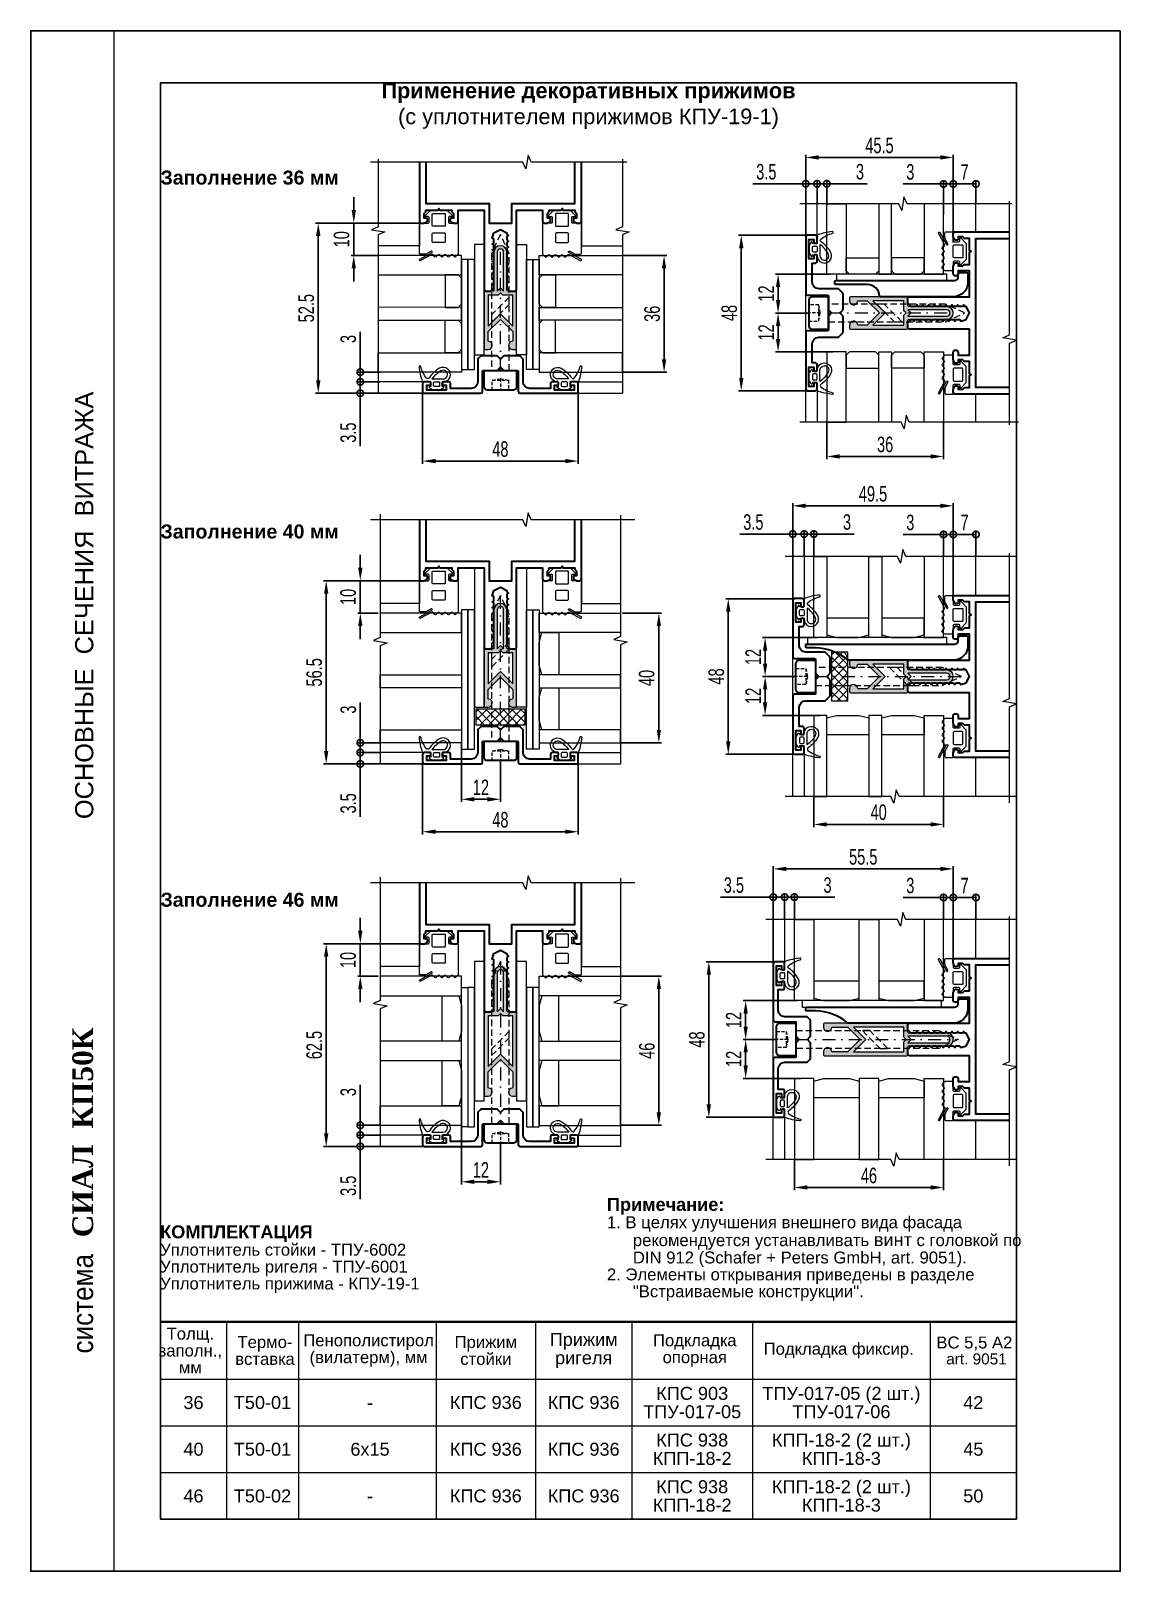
# Paper-space layout '38' of a CAD drawing. Extents: x 0 to 210, y 0 to 297.
# The model-space entities are those that its viewports show. They can reach past a viewport. Long polylines and large blocks are cut down to what shows.
import ezdxf
from ezdxf.enums import TextEntityAlignment as Align

# ---------------------------------------------------------------- set-up
doc = ezdxf.new("R2010")
doc.units = 0
doc.header["$LTSCALE"] = 5
doc.linetypes.add('DASHDOT', pattern=[1, 0.5, -0.25, 0, -0.25])
doc.linetypes.add('HIDDEN', pattern=[0.375, 0.25, -0.125])
doc.layers.get('0').update_dxf_attribs({"linetype": 'CONTINUOUS', "lineweight": 30})
doc.layers.get('DEFPOINTS').update_dxf_attribs({"linetype": 'CONTINUOUS'})
for name, color, linetype, lineweight in [('1', 6, 'DASHDOT', 13), ('2', 3, 'HIDDEN', 13), ('3', 1, 'CONTINUOUS', 20), ('Dimentions', 5, 'CONTINUOUS', 15), ('Glass', 5, 'CONTINUOUS', 20), ('Layer1', 5, 'CONTINUOUS', 15), ('Герлен', 7, 'CONTINUOUS', 60), ('Зигзаг', 1, 'CONTINUOUS', 15), ('Конструкции', 252, 'CONTINUOUS', 20), ('Подкладки', 1, 'CONTINUOUS', 20), ('Рамки', 1, 'CONTINUOUS', 15), ('Текстовый', 7, 'CONTINUOUS', 9), ('Уплотнители', 1, 'CONTINUOUS', 20), ('Штриховка', 1, 'CONTINUOUS', 5)]:
    doc.layers.add(name, color=color, linetype=linetype, lineweight=lineweight)
doc.layers.add('Скрытые', color=14, linetype='CONTINUOUS', plot=False)
doc.styles.add('3', font='RUSS.SHX', dxfattribs={"width": 0.7, "height": 3})
doc.styles.add('Каталожный', font='arial.ttf', dxfattribs={"height": 2.5})
doc.styles.add('Фирм', font='arial.ttf', dxfattribs={"height": 3.5})
doc.styles.add('Фирм5', font='timesbd.ttf', dxfattribs={"height": 4})
doc.dimstyles.new('MX1_6', dxfattribs={"dimtxt": 3, "dimasz": 2.5, "dimexe": 0.5, "dimexo": 0, "dimgap": 0.8, "dimtad": 1, "dimlfac": 1.6, "dimdsep": 46, "dimtxsty": '3', "dimcen": 0, "dimclrd": 256, "dimclre": 256, "dimclrt": 256, "dimaunit": 1, "dimadec": 0, "dimazin": 0, "dimtfac": 1, "dimtmove": 0, "dimatfit": 1, "dimfxl": 1, "dimtvp": 1, "dimtolj": 1, "dimtzin": 0, "dimarcsym": 0})

psp = doc.layouts.new('38')

msp = doc.modelspace()

# ---------------------------------------------------------------- texts
at = {"layer": 'Текстовый', "style": 'Фирм'}
msp.add_text('ОСНОВНЫЕ  СЕЧЕНИЯ  ВИТРАЖА', height=3.5, rotation=90, dxfattribs=at).set_placement((7782.0431, 186.2205), align=Align.CENTER)
at = {"layer": 'Текстовый', "style": 'Фирм5'}
msp.add_text('СИАЛ  КП50К', height=4, rotation=90, dxfattribs=at).set_placement((7782, 64.3724))
at = {"layer": 'Текстовый', "style": 'Фирм', "width": 0.9}
msp.add_text(' система ', height=4, rotation=90, dxfattribs=at).set_placement((7782, 51.5762), align=Align.CENTER)
at = {"layer": 'Текстовый', "linetype": 'Continuous', "attachment_point": 1, "style": 'Каталожный'}
for s, insert, char_height, width in [('\\pxqc;{\\fArial|b1|i0|c204|p34;Применение декоративных прижимов \\P}(с уплотнителем прижимов КПУ-19-1)', (7795, 287), 3, 165), ('\\pxql;{\\fArial|b1|i0|c204|p34;Заполнение 36 мм}', (7795, 270.0546), 2.7, 42.664921), ('\\pxql;{\\fArial|b1|i0|c204|p34;Заполнение 40 мм}', (7795, 201.8181), 2.7, 42.664921), ('\\pxql;{\\fArial|b1|i0|c204|p34;Заполнение 46 мм}', (7795, 130.8181), 2.7, 42.664921)]:
    msp.add_mtext(s, dxfattribs=dict(at, insert=insert, char_height=char_height, width=width))
at = {"layer": 'Текстовый', "linetype": 'Continuous', "line_spacing_factor": 0.85, "style": 'Каталожный'}
for s, insert, char_height, width, attachment_point in [('\\pxi-2,l2,r-2.0333,se1.0833,ql,t4;{\\fArial|b1|i0|c204|p34;Примечание:\\P\\pi0,l0,r0,s*,q*,tz;\\fArial|b0|i0|c204|p34;\\H0.92x;1. В целях улучшения внешнего вида фасада рекомендуется устанавливать }винт{\\H0.92x; с головкой по DIN 912 (Schafer + Peters GmbH, art. 9051).\\P2. Элементы открывания приведены в разделе "Встраиваемые конструкции".}', (7881.0588, 71.9759), 2.5, 78.833722, 1), ('\\P\\pxql;{\\fArial|b1|i0|c204|p34;КОМПЛЕКТАЦИЯ\\P\\pi-2,l2,r-2.0333,se1.0833,t4;\\fArial|b0|i0|c204|p34;\\H0.92x;Уплотнитель стойки - ТПУ-6002\\PУплотнитель ригеля - ТПУ-6001\\PУплотнитель прижима - КПУ-19-1}', (7794.934, 70.2198), 2.5, 66.020014, 1), ('Толщ.\\Pзаполн.,\\Pмм', (7800.7528, 42.5434), 2.3, 27.25, 5), ('Термо-\\Pвставка', (7815.1384, 42.5434), 2.3, 12.276865, 5), ('Пенополистирол\\P(вилатерм), мм', (7835.1156, 42.5434), 2.3, 27.25, 5), ('Прижим \\Pстойки', (7857.7128, 42.5434), 2.3, 19.097083, 5), ('Прижим ригеля', (7876.5739, 42.5434), 2.5, 20.625, 5), ('Подкладка опорная', (7897.9906, 42.5434), 2.3, 27.25, 5), ('ВС 5,5 А2\\P{\\H0.92x; art. 9051}', (7951.8866, 42.5434), 2.3, 27.25, 5), ('Подкладка фиксир.', (7925.7395, 42.5434), 2.3, 35.271027, 5), ('ТПУ-017-05 (2 шт.)\\PТПУ-017-06', (7926.2626, 32.5), 2.5, 34.224897, 5), ('36', (7801.3562, 32.5), 2.5, 12.712441, 5), ('Т50-01', (7814.6582, 32.5), 2.5, 13.891532, 5), ('КПС 936', (7857.7128, 32.5), 2.5, 19.097083, 5), ('КПС 936', (7876.5739, 32.5), 2.5, 20.625, 5), ('КПС 903\\PТПУ-017-05', (7897.4952, 32.5), 2.5, 23.217592, 5), ('42', (7951.6875, 32.5), 2.5, 20.625, 5), ('-', (7835.3841, 32.5), 2.5, 19.560325, 5), ('40', (7801.3562, 23.5), 2.5, 12.712441, 5), ('Т50-01', (7814.6582, 23.5), 2.5, 13.891532, 5), ('6х15', (7835.3841, 23.5), 2.5, 19.560325, 5), ('КПС 936', (7857.7128, 23.5), 2.5, 19.097083, 5), ('КПС 936', (7876.5739, 23.5), 2.5, 20.625, 5), ('КПС 938\\PКПП-18-2', (7897.4952, 23.5), 2.5, 23.217592, 5), ('КПП-18-2 (2 шт.)\\PКПП-18-3', (7926.2626, 23.5), 2.5, 34.224897, 5), ('45', (7951.6875, 23.5), 2.5, 20.625, 5), ('46', (7801.3562, 14.5), 2.5, 12.712441, 5), ('Т50-02', (7814.6582, 14.5), 2.5, 13.891532, 5), ('КПС 936', (7857.7128, 14.5), 2.5, 19.097083, 5), ('КПС 936', (7876.5739, 14.5), 2.5, 20.625, 5), ('КПС 938\\PКПП-18-2', (7897.4952, 14.5), 2.5, 23.217592, 5), ('КПП-18-2 (2 шт.)\\PКПП-18-3', (7926.2626, 14.5), 2.5, 34.224897, 5), ('50', (7951.6875, 14.5), 2.5, 20.625, 5), ('-', (7835.3841, 14.5), 2.5, 19.560325, 5)]:
    msp.add_mtext(s, dxfattribs=dict(at, insert=insert, char_height=char_height, width=width, attachment_point=attachment_point))

# ---------------------------------------------------------------- blocks, each defined once
blk = doc.blocks.new('*D1111')
at = {"layer": 'DEFPOINTS', "color": 0, "linetype": 'Continuous', "transparency": 16777216}
for p in [(7884.07, 253.68), (7884.07, 231.18), (7892.08, 231.18)]:
    blk.add_point(p, dxfattribs=at)
at = {"layer": 'Dimentions', "linetype": 'Continuous', "lineweight": -2, "transparency": 16777216}
for p, q in [((7884.07, 253.68), (7892.58, 253.68)), ((7892.08, 251.18), (7892.08, 233.68)), ((7884.07, 231.18), (7892.58, 231.18))]:
    blk.add_line(p, q, dxfattribs=at)
at = {"layer": 'Dimentions', "linetype": 'Continuous', "transparency": 16777216}
for points in [[(7891.66, 251.18), (7892.49, 251.18), (7892.08, 253.68)], [(7891.66, 233.68), (7892.49, 233.68), (7892.08, 231.18)]]:
    blk.add_solid(points, dxfattribs=at)
at = {"layer": 'Dimentions', "linetype": 'Continuous', "transparency": 16777216, "insert": (7889.78, 242.43), "char_height": 3, "attachment_point": 5, "rotation": 90, "style": '3'}
blk.add_mtext('\\A1;36', dxfattribs=at)
blk = doc.blocks.new('*D1112')
at = {"layer": 'DEFPOINTS', "color": 0, "linetype": 'Continuous', "transparency": 16777216}
for p in [(7844.9, 259.93), (7832.26, 253.68), (7836.98, 253.68)]:
    blk.add_point(p, dxfattribs=at)
at = {"layer": 'Dimentions', "linetype": 'Continuous', "lineweight": -2, "transparency": 16777216}
for p, q in [((7832.26, 262.43), (7832.26, 264.93)), ((7844.9, 259.93), (7831.76, 259.93)), ((7832.26, 259.93), (7832.26, 253.68)), ((7836.98, 253.68), (7831.76, 253.68)), ((7832.26, 251.18), (7832.26, 248.68))]:
    blk.add_line(p, q, dxfattribs=at)
at = {"layer": 'Dimentions', "linetype": 'Continuous', "transparency": 16777216}
for points in [[(7831.84, 262.43), (7832.67, 262.43), (7832.26, 259.93)], [(7831.84, 251.18), (7832.67, 251.18), (7832.26, 253.68)]]:
    blk.add_solid(points, dxfattribs=at)
at = {"layer": 'Dimentions', "linetype": 'Continuous', "transparency": 16777216, "insert": (7829.91, 256.81), "char_height": 3, "attachment_point": 5, "rotation": 90, "style": '3'}
blk.add_mtext('\\A1;10', dxfattribs=at)
blk = doc.blocks.new('*D1113')
at = {"layer": 'DEFPOINTS', "color": 0, "linetype": 'Continuous', "transparency": 16777216}
for p in [(7834.99, 259.93), (7825.41, 227.12), (7836.98, 227.12)]:
    blk.add_point(p, dxfattribs=at)
at = {"layer": 'Dimentions', "linetype": 'Continuous', "lineweight": -2, "transparency": 16777216}
for p, q in [((7834.99, 259.93), (7824.91, 259.93)), ((7825.41, 257.43), (7825.41, 229.62)), ((7836.98, 227.12), (7824.91, 227.12))]:
    blk.add_line(p, q, dxfattribs=at)
at = {"layer": 'Dimentions', "linetype": 'Continuous', "transparency": 16777216}
for points in [[(7824.99, 257.43), (7825.83, 257.43), (7825.41, 259.93)], [(7824.99, 229.62), (7825.83, 229.62), (7825.41, 227.12)]]:
    blk.add_solid(points, dxfattribs=at)
at = {"layer": 'Dimentions', "linetype": 'Continuous', "transparency": 16777216, "insert": (7823.11, 243.52), "char_height": 3, "attachment_point": 5, "rotation": 90, "style": '3'}
blk.add_mtext('\\A1;52.5', dxfattribs=at)
blk = doc.blocks.new('_DotSmall')
at = {"color": 0, "linetype": 'ByBlock', "const_width": 0.5}
blk.add_lwpolyline([(-0.0625, 0, 1), (0.0625, 0, 1)], format="xyb", close=True, dxfattribs=at)
blk = doc.blocks.new('*D1114')
at = {"layer": 'DEFPOINTS', "color": 0, "linetype": 'Continuous', "transparency": 16777216}
for p in [(7921.57, 267.51), (7921.57, 263.64), (7919.38, 257.28)]:
    blk.add_point(p, dxfattribs=at)
at = {"layer": 'Dimentions', "linetype": 'Continuous', "lineweight": -2, "transparency": 16777216}
for p, q in [((7919.38, 267.51), (7909.18, 267.51)), ((7919.38, 257.28), (7919.38, 268.01)), ((7921.57, 267.51), (7919.38, 267.51)), ((7921.57, 263.64), (7921.57, 268.01)), ((7921.57, 267.51), (7924.07, 267.51))]:
    blk.add_line(p, q, dxfattribs=at)
at = {"layer": 'Dimentions', "linetype": 'Continuous', "lineweight": -2, "transparency": 16777216, "xscale": 2.5, "yscale": 2.5, "zscale": 2.5}
blk.add_blockref('_DotSmall', (7919.38, 267.51), dxfattribs=at)
at = {"layer": 'Dimentions', "linetype": 'Continuous', "lineweight": -2, "transparency": 16777216, "xscale": 2.5, "yscale": 2.5, "zscale": 2.5, "rotation": 180}
blk.add_blockref('_DotSmall', (7921.57, 267.51), dxfattribs=at)
at = {"layer": 'Dimentions', "linetype": 'Continuous', "transparency": 16777216, "insert": (7911.78, 269.81), "char_height": 3, "attachment_point": 5, "style": '3'}
blk.add_mtext('\\A1;3.5', dxfattribs=at)
blk = doc.blocks.new('*D1115')
at = {"layer": 'DEFPOINTS', "color": 0, "linetype": 'Continuous', "transparency": 16777216}
for p in [(7947.82, 267.48), (7945.94, 261.59), (7947.82, 256.17)]:
    blk.add_point(p, dxfattribs=at)
at = {"layer": 'Dimentions', "linetype": 'Continuous', "lineweight": -2, "transparency": 16777216}
for p, q in [((7945.94, 267.48), (7938.14, 267.48)), ((7945.94, 261.59), (7945.94, 267.98)), ((7947.82, 267.48), (7945.94, 267.48)), ((7947.82, 256.17), (7947.82, 267.98)), ((7947.82, 267.48), (7950.32, 267.48))]:
    blk.add_line(p, q, dxfattribs=at)
at = {"layer": 'Dimentions', "linetype": 'Continuous', "lineweight": -2, "transparency": 16777216, "xscale": 2.5, "yscale": 2.5, "zscale": 2.5}
blk.add_blockref('_DotSmall', (7945.94, 267.48), dxfattribs=at)
at = {"layer": 'Dimentions', "linetype": 'Continuous', "lineweight": -2, "transparency": 16777216, "xscale": 2.5, "yscale": 2.5, "zscale": 2.5, "rotation": 180}
blk.add_blockref('_DotSmall', (7947.82, 267.48), dxfattribs=at)
at = {"layer": 'Dimentions', "linetype": 'Continuous', "transparency": 16777216, "insert": (7939.54, 269.78), "char_height": 3, "attachment_point": 5, "style": '3'}
blk.add_mtext('\\A1;3', dxfattribs=at)
blk = doc.blocks.new('*D1116')
at = {"layer": 'DEFPOINTS', "color": 0, "linetype": 'Continuous', "transparency": 16777216}
for p in [(7919.38, 272.58), (7947.82, 267.48), (7919.38, 257.28)]:
    blk.add_point(p, dxfattribs=at)
at = {"layer": 'Dimentions', "linetype": 'Continuous', "lineweight": -2, "transparency": 16777216}
for p, q in [((7919.38, 257.28), (7919.38, 273.08)), ((7945.32, 272.58), (7921.88, 272.58)), ((7947.82, 267.48), (7947.82, 273.08))]:
    blk.add_line(p, q, dxfattribs=at)
at = {"layer": 'Dimentions', "linetype": 'Continuous', "transparency": 16777216}
for points in [[(7921.88, 273), (7921.88, 272.17), (7919.38, 272.58)], [(7945.32, 273), (7945.32, 272.17), (7947.82, 272.58)]]:
    blk.add_solid(points, dxfattribs=at)
at = {"layer": 'Dimentions', "linetype": 'Continuous', "transparency": 16777216, "insert": (7933.6, 274.88), "char_height": 3, "attachment_point": 5, "style": '3'}
blk.add_mtext('\\A1;45.5', dxfattribs=at)
blk = doc.blocks.new('*D1117')
at = {"layer": 'DEFPOINTS', "color": 0, "linetype": 'Continuous', "transparency": 16777216}
for p in [(7923.44, 221.54), (7945.94, 221.54), (7945.94, 214.93)]:
    blk.add_point(p, dxfattribs=at)
at = {"layer": 'Dimentions', "linetype": 'Continuous', "lineweight": -2, "transparency": 16777216}
for p, q in [((7923.44, 221.54), (7923.44, 214.43)), ((7945.94, 221.54), (7945.94, 214.43)), ((7925.94, 214.93), (7943.44, 214.93))]:
    blk.add_line(p, q, dxfattribs=at)
at = {"layer": 'Dimentions', "linetype": 'Continuous', "transparency": 16777216}
for points in [[(7925.94, 215.35), (7925.94, 214.51), (7923.44, 214.93)], [(7943.44, 215.35), (7943.44, 214.51), (7945.94, 214.93)]]:
    blk.add_solid(points, dxfattribs=at)
at = {"layer": 'Dimentions', "linetype": 'Continuous', "transparency": 16777216, "insert": (7934.69, 217.23), "char_height": 3, "attachment_point": 5, "style": '3'}
blk.add_mtext('\\A1;36', dxfattribs=at)
blk = doc.blocks.new('*D1118')
at = {"layer": 'DEFPOINTS', "color": 0, "linetype": 'Continuous', "transparency": 16777216}
for p in [(7947.82, 267.48), (7947.82, 263.76), (7952.19, 263.76)]:
    blk.add_point(p, dxfattribs=at)
at = {"layer": 'Dimentions', "linetype": 'Continuous', "lineweight": -2, "transparency": 16777216}
for p, q in [((7947.82, 263.76), (7947.82, 267.98)), ((7952.19, 267.48), (7947.82, 267.48)), ((7952.19, 263.76), (7952.19, 267.98))]:
    blk.add_line(p, q, dxfattribs=at)
at = {"layer": 'Dimentions', "linetype": 'Continuous', "lineweight": -2, "transparency": 16777216, "xscale": 2.5, "yscale": 2.5, "zscale": 2.5, "rotation": 180}
blk.add_blockref('_DotSmall', (7947.82, 267.48), dxfattribs=at)
at = {"layer": 'Dimentions', "linetype": 'Continuous', "lineweight": -2, "transparency": 16777216, "xscale": 2.5, "yscale": 2.5, "zscale": 2.5}
blk.add_blockref('_DotSmall', (7952.19, 267.48), dxfattribs=at)
at = {"layer": 'Dimentions', "linetype": 'Continuous', "transparency": 16777216, "insert": (7950, 269.78), "char_height": 3, "attachment_point": 5, "style": '3'}
blk.add_mtext('\\A1;7', dxfattribs=at)
blk = doc.blocks.new('*D1119')
at = {"layer": 'DEFPOINTS', "color": 0, "linetype": 'Continuous', "transparency": 16777216}
for p in [(7884.07, 184.72), (7883.68, 159.72), (7891.07, 159.72)]:
    blk.add_point(p, dxfattribs=at)
at = {"layer": 'Dimentions', "linetype": 'Continuous', "lineweight": -2, "transparency": 16777216}
for p, q in [((7884.07, 184.72), (7891.57, 184.72)), ((7891.07, 182.22), (7891.07, 162.22)), ((7883.68, 159.72), (7891.57, 159.72))]:
    blk.add_line(p, q, dxfattribs=at)
at = {"layer": 'Dimentions', "linetype": 'Continuous', "transparency": 16777216}
for points in [[(7890.65, 182.22), (7891.48, 182.22), (7891.07, 184.72)], [(7890.65, 162.22), (7891.48, 162.22), (7891.07, 159.72)]]:
    blk.add_solid(points, dxfattribs=at)
at = {"layer": 'Dimentions', "linetype": 'Continuous', "transparency": 16777216, "insert": (7888.72, 172.22), "char_height": 3, "attachment_point": 5, "rotation": 90, "style": '3'}
blk.add_mtext('\\A1;40', dxfattribs=at)
blk = doc.blocks.new('*D1120')
at = {"layer": 'DEFPOINTS', "color": 0, "linetype": 'Continuous', "transparency": 16777216}
for p in [(7844.9, 190.97), (7833.51, 184.72), (7836.98, 184.72)]:
    blk.add_point(p, dxfattribs=at)
at = {"layer": 'Dimentions', "linetype": 'Continuous', "lineweight": -2, "transparency": 16777216}
for p, q in [((7833.51, 193.47), (7833.51, 195.97)), ((7844.9, 190.97), (7833.01, 190.97)), ((7833.51, 190.97), (7833.51, 184.72)), ((7836.98, 184.72), (7833.01, 184.72)), ((7833.51, 182.22), (7833.51, 179.72))]:
    blk.add_line(p, q, dxfattribs=at)
at = {"layer": 'Dimentions', "linetype": 'Continuous', "transparency": 16777216}
for points in [[(7833.1, 193.47), (7833.93, 193.47), (7833.51, 190.97)], [(7833.1, 182.22), (7833.93, 182.22), (7833.51, 184.72)]]:
    blk.add_solid(points, dxfattribs=at)
at = {"layer": 'Dimentions', "linetype": 'Continuous', "transparency": 16777216, "insert": (7831.17, 187.84), "char_height": 3, "attachment_point": 5, "rotation": 90, "style": '3'}
blk.add_mtext('\\A1;10', dxfattribs=at)
blk = doc.blocks.new('*D1121')
at = {"layer": 'DEFPOINTS', "color": 0, "linetype": 'Continuous', "transparency": 16777216}
for p in [(7837.19, 190.97), (7826.94, 155.65), (7837.37, 155.65)]:
    blk.add_point(p, dxfattribs=at)
at = {"layer": 'Dimentions', "linetype": 'Continuous', "lineweight": -2, "transparency": 16777216}
for p, q in [((7837.19, 190.97), (7826.44, 190.97)), ((7826.94, 188.47), (7826.94, 158.15)), ((7837.37, 155.65), (7826.44, 155.65))]:
    blk.add_line(p, q, dxfattribs=at)
at = {"layer": 'Dimentions', "linetype": 'Continuous', "transparency": 16777216}
for points in [[(7826.53, 188.47), (7827.36, 188.47), (7826.94, 190.97)], [(7826.53, 158.15), (7827.36, 158.15), (7826.94, 155.65)]]:
    blk.add_solid(points, dxfattribs=at)
at = {"layer": 'Dimentions', "linetype": 'Continuous', "transparency": 16777216, "insert": (7824.64, 173.31), "char_height": 3, "attachment_point": 5, "rotation": 90, "style": '3'}
blk.add_mtext('\\A1;56.5', dxfattribs=at)
blk = doc.blocks.new('*D1122')
at = {"layer": 'DEFPOINTS', "color": 0, "linetype": 'Continuous', "transparency": 16777216}
for p in [(7947.82, 199.89), (7945.94, 195.67), (7947.82, 187.82)]:
    blk.add_point(p, dxfattribs=at)
at = {"layer": 'Dimentions', "linetype": 'Continuous', "lineweight": -2, "transparency": 16777216}
for p, q in [((7945.94, 199.89), (7938.14, 199.89)), ((7945.94, 195.67), (7945.94, 200.39)), ((7947.82, 199.89), (7945.94, 199.89)), ((7947.82, 187.82), (7947.82, 200.39)), ((7947.82, 199.89), (7950.32, 199.89))]:
    blk.add_line(p, q, dxfattribs=at)
at = {"layer": 'Dimentions', "linetype": 'Continuous', "lineweight": -2, "transparency": 16777216, "xscale": 2.5, "yscale": 2.5, "zscale": 2.5}
blk.add_blockref('_DotSmall', (7945.94, 199.89), dxfattribs=at)
at = {"layer": 'Dimentions', "linetype": 'Continuous', "lineweight": -2, "transparency": 16777216, "xscale": 2.5, "yscale": 2.5, "zscale": 2.5, "rotation": 180}
blk.add_blockref('_DotSmall', (7947.82, 199.89), dxfattribs=at)
at = {"layer": 'Dimentions', "linetype": 'Continuous', "transparency": 16777216, "insert": (7939.54, 202.19), "char_height": 3, "attachment_point": 5, "style": '3'}
blk.add_mtext('\\A1;3', dxfattribs=at)
blk = doc.blocks.new('*D1123')
at = {"layer": 'DEFPOINTS', "color": 0, "linetype": 'Continuous', "transparency": 16777216}
for p in [(7916.88, 205.41), (7947.82, 195.67), (7916.88, 187.2)]:
    blk.add_point(p, dxfattribs=at)
at = {"layer": 'Dimentions', "linetype": 'Continuous', "lineweight": -2, "transparency": 16777216}
for p, q in [((7916.88, 187.2), (7916.88, 205.91)), ((7945.32, 205.41), (7919.38, 205.41)), ((7947.82, 195.67), (7947.82, 205.91))]:
    blk.add_line(p, q, dxfattribs=at)
at = {"layer": 'Dimentions', "linetype": 'Continuous', "transparency": 16777216}
for points in [[(7919.38, 205.83), (7919.38, 204.99), (7916.88, 205.41)], [(7945.32, 205.83), (7945.32, 204.99), (7947.82, 205.41)]]:
    blk.add_solid(points, dxfattribs=at)
at = {"layer": 'Dimentions', "linetype": 'Continuous', "transparency": 16777216, "insert": (7932.35, 207.71), "char_height": 3, "attachment_point": 5, "style": '3'}
blk.add_mtext('\\A1;49.5', dxfattribs=at)
blk = doc.blocks.new('*D1124')
at = {"layer": 'DEFPOINTS', "color": 0, "linetype": 'Continuous', "transparency": 16777216}
for p in [(7920.94, 149.36), (7945.94, 149.36), (7945.94, 143.98)]:
    blk.add_point(p, dxfattribs=at)
at = {"layer": 'Dimentions', "linetype": 'Continuous', "lineweight": -2, "transparency": 16777216}
for p, q in [((7920.94, 149.36), (7920.94, 143.48)), ((7945.94, 149.36), (7945.94, 143.48)), ((7923.44, 143.98), (7943.44, 143.98))]:
    blk.add_line(p, q, dxfattribs=at)
at = {"layer": 'Dimentions', "linetype": 'Continuous', "transparency": 16777216}
for points in [[(7923.44, 144.4), (7923.44, 143.57), (7920.94, 143.98)], [(7943.44, 144.4), (7943.44, 143.57), (7945.94, 143.98)]]:
    blk.add_solid(points, dxfattribs=at)
at = {"layer": 'Dimentions', "linetype": 'Continuous', "transparency": 16777216, "insert": (7933.44, 146.33), "char_height": 3, "attachment_point": 5, "style": '3'}
blk.add_mtext('\\A1;40', dxfattribs=at)
blk = doc.blocks.new('*D1125')
at = {"layer": 'DEFPOINTS', "color": 0, "linetype": 'Continuous', "transparency": 16777216}
for p in [(7920.94, 199.97), (7919.07, 195.67), (7920.94, 195.67)]:
    blk.add_point(p, dxfattribs=at)
at = {"layer": 'Dimentions', "linetype": 'Continuous', "lineweight": -2, "transparency": 16777216}
for p, q in [((7919.07, 199.97), (7916.57, 199.97)), ((7919.07, 195.67), (7919.07, 200.47)), ((7919.07, 199.97), (7920.94, 199.97)), ((7920.94, 195.67), (7920.94, 200.47)), ((7920.94, 199.97), (7928.74, 199.97))]:
    blk.add_line(p, q, dxfattribs=at)
at = {"layer": 'Dimentions', "linetype": 'Continuous', "lineweight": -2, "transparency": 16777216, "xscale": 2.5, "yscale": 2.5, "zscale": 2.5}
blk.add_blockref('_DotSmall', (7919.07, 199.97), dxfattribs=at)
at = {"layer": 'Dimentions', "linetype": 'Continuous', "lineweight": -2, "transparency": 16777216, "xscale": 2.5, "yscale": 2.5, "zscale": 2.5, "rotation": 180}
blk.add_blockref('_DotSmall', (7920.94, 199.97), dxfattribs=at)
at = {"layer": 'Dimentions', "linetype": 'Continuous', "transparency": 16777216, "insert": (7927.34, 202.27), "char_height": 3, "attachment_point": 5, "style": '3'}
blk.add_mtext('\\A1;3', dxfattribs=at)
blk = doc.blocks.new('*D1126')
at = {"layer": 'DEFPOINTS', "color": 0, "linetype": 'Continuous', "transparency": 16777216}
for p in [(7947.82, 199.89), (7947.82, 195.67), (7952.19, 195.67)]:
    blk.add_point(p, dxfattribs=at)
at = {"layer": 'Dimentions', "linetype": 'Continuous', "lineweight": -2, "transparency": 16777216}
for p, q in [((7947.82, 195.67), (7947.82, 200.39)), ((7952.19, 199.89), (7947.82, 199.89)), ((7952.19, 195.67), (7952.19, 200.39))]:
    blk.add_line(p, q, dxfattribs=at)
at = {"layer": 'Dimentions', "linetype": 'Continuous', "lineweight": -2, "transparency": 16777216, "xscale": 2.5, "yscale": 2.5, "zscale": 2.5, "rotation": 180}
blk.add_blockref('_DotSmall', (7947.82, 199.89), dxfattribs=at)
at = {"layer": 'Dimentions', "linetype": 'Continuous', "lineweight": -2, "transparency": 16777216, "xscale": 2.5, "yscale": 2.5, "zscale": 2.5}
blk.add_blockref('_DotSmall', (7952.19, 199.89), dxfattribs=at)
at = {"layer": 'Dimentions', "linetype": 'Continuous', "transparency": 16777216, "insert": (7950, 202.19), "char_height": 3, "attachment_point": 5, "style": '3'}
blk.add_mtext('\\A1;7', dxfattribs=at)
blk = doc.blocks.new('*D1127')
at = {"layer": 'DEFPOINTS', "color": 0, "linetype": 'Continuous', "transparency": 16777216}
for p in [(7916.88, 199.97), (7919.07, 196.21), (7916.88, 187.2)]:
    blk.add_point(p, dxfattribs=at)
at = {"layer": 'Dimentions', "linetype": 'Continuous', "lineweight": -2, "transparency": 16777216}
for p, q in [((7916.88, 199.97), (7906.68, 199.97)), ((7916.88, 187.2), (7916.88, 200.47)), ((7919.07, 199.97), (7916.88, 199.97)), ((7919.07, 196.21), (7919.07, 200.47)), ((7919.07, 199.97), (7921.57, 199.97))]:
    blk.add_line(p, q, dxfattribs=at)
at = {"layer": 'Dimentions', "linetype": 'Continuous', "lineweight": -2, "transparency": 16777216, "xscale": 2.5, "yscale": 2.5, "zscale": 2.5}
blk.add_blockref('_DotSmall', (7916.88, 199.97), dxfattribs=at)
at = {"layer": 'Dimentions', "linetype": 'Continuous', "lineweight": -2, "transparency": 16777216, "xscale": 2.5, "yscale": 2.5, "zscale": 2.5, "rotation": 180}
blk.add_blockref('_DotSmall', (7919.07, 199.97), dxfattribs=at)
at = {"layer": 'Dimentions', "linetype": 'Continuous', "transparency": 16777216, "insert": (7909.28, 202.27), "char_height": 3, "attachment_point": 5, "style": '3'}
blk.add_mtext('\\A1;3.5', dxfattribs=at)
blk = doc.blocks.new('*D1128')
at = {"layer": 'DEFPOINTS', "color": 0, "linetype": 'Continuous', "transparency": 16777216}
for p in [(7844.9, 120.97), (7833.51, 114.72), (7836.98, 114.72)]:
    blk.add_point(p, dxfattribs=at)
at = {"layer": 'Dimentions', "linetype": 'Continuous', "lineweight": -2, "transparency": 16777216}
for p, q in [((7833.51, 123.47), (7833.51, 125.97)), ((7844.9, 120.97), (7833.01, 120.97)), ((7833.51, 120.97), (7833.51, 114.72)), ((7836.98, 114.72), (7833.01, 114.72)), ((7833.51, 112.22), (7833.51, 109.72))]:
    blk.add_line(p, q, dxfattribs=at)
at = {"layer": 'Dimentions', "linetype": 'Continuous', "transparency": 16777216}
for points in [[(7833.1, 123.47), (7833.93, 123.47), (7833.51, 120.97)], [(7833.1, 112.22), (7833.93, 112.22), (7833.51, 114.72)]]:
    blk.add_solid(points, dxfattribs=at)
at = {"layer": 'Dimentions', "linetype": 'Continuous', "transparency": 16777216, "insert": (7831.17, 117.84), "char_height": 3, "attachment_point": 5, "rotation": 90, "style": '3'}
blk.add_mtext('\\A1;10', dxfattribs=at)
blk = doc.blocks.new('*D1129')
at = {"layer": 'DEFPOINTS', "color": 0, "linetype": 'Continuous', "transparency": 16777216}
for p in [(7837.19, 120.97), (7826.94, 81.9), (7837.37, 81.9)]:
    blk.add_point(p, dxfattribs=at)
at = {"layer": 'Dimentions', "linetype": 'Continuous', "lineweight": -2, "transparency": 16777216}
for p, q in [((7837.19, 120.97), (7826.44, 120.97)), ((7826.94, 118.47), (7826.94, 84.4)), ((7837.37, 81.9), (7826.44, 81.9))]:
    blk.add_line(p, q, dxfattribs=at)
at = {"layer": 'Dimentions', "linetype": 'Continuous', "transparency": 16777216}
for points in [[(7826.53, 118.47), (7827.36, 118.47), (7826.94, 120.97)], [(7826.53, 84.4), (7827.36, 84.4), (7826.94, 81.9)]]:
    blk.add_solid(points, dxfattribs=at)
at = {"layer": 'Dimentions', "linetype": 'Continuous', "transparency": 16777216, "insert": (7824.64, 101.44), "char_height": 3, "attachment_point": 5, "rotation": 90, "style": '3'}
blk.add_mtext('\\A1;62.5', dxfattribs=at)
blk = doc.blocks.new('*D1130')
at = {"layer": 'DEFPOINTS', "color": 0, "linetype": 'Continuous', "transparency": 16777216}
for p in [(7853.02, 159.72), (7860.52, 156.28), (7860.52, 148.83)]:
    blk.add_point(p, dxfattribs=at)
at = {"layer": 'Dimentions', "linetype": 'Continuous', "lineweight": -2, "transparency": 16777216}
for p, q in [((7853.02, 159.72), (7853.02, 148.33)), ((7860.52, 156.28), (7860.52, 148.33)), ((7855.52, 148.83), (7858.02, 148.83))]:
    blk.add_line(p, q, dxfattribs=at)
at = {"layer": 'Dimentions', "linetype": 'Continuous', "transparency": 16777216}
for points in [[(7855.52, 149.25), (7855.52, 148.41), (7853.02, 148.83)], [(7858.02, 149.25), (7858.02, 148.41), (7860.52, 148.83)]]:
    blk.add_solid(points, dxfattribs=at)
at = {"layer": 'Dimentions', "linetype": 'Continuous', "transparency": 16777216, "insert": (7856.77, 151.13), "char_height": 3, "attachment_point": 5, "style": '3'}
blk.add_mtext('\\A1;12', dxfattribs=at)
blk = doc.blocks.new('*D1134')
at = {"layer": 'DEFPOINTS', "color": 0, "linetype": 'Continuous', "transparency": 16777216}
for p in [(7947.82, 129.89), (7945.94, 125.67), (7947.82, 117.82)]:
    blk.add_point(p, dxfattribs=at)
at = {"layer": 'Dimentions', "linetype": 'Continuous', "lineweight": -2, "transparency": 16777216}
for p, q in [((7945.94, 129.89), (7938.14, 129.89)), ((7945.94, 125.67), (7945.94, 130.39)), ((7947.82, 129.89), (7945.94, 129.89)), ((7947.82, 117.82), (7947.82, 130.39)), ((7947.82, 129.89), (7950.32, 129.89))]:
    blk.add_line(p, q, dxfattribs=at)
at = {"layer": 'Dimentions', "linetype": 'Continuous', "lineweight": -2, "transparency": 16777216, "xscale": 2.5, "yscale": 2.5, "zscale": 2.5}
blk.add_blockref('_DotSmall', (7945.94, 129.89), dxfattribs=at)
at = {"layer": 'Dimentions', "linetype": 'Continuous', "lineweight": -2, "transparency": 16777216, "xscale": 2.5, "yscale": 2.5, "zscale": 2.5, "rotation": 180}
blk.add_blockref('_DotSmall', (7947.82, 129.89), dxfattribs=at)
at = {"layer": 'Dimentions', "linetype": 'Continuous', "transparency": 16777216, "insert": (7939.54, 132.19), "char_height": 3, "attachment_point": 5, "style": '3'}
blk.add_mtext('\\A1;3', dxfattribs=at)
blk = doc.blocks.new('*D1135')
at = {"layer": 'DEFPOINTS', "color": 0, "linetype": 'Continuous', "transparency": 16777216}
for p in [(7913.13, 135.41), (7947.82, 125.67), (7913.13, 117.2)]:
    blk.add_point(p, dxfattribs=at)
at = {"layer": 'Dimentions', "linetype": 'Continuous', "lineweight": -2, "transparency": 16777216}
for p, q in [((7913.13, 117.2), (7913.13, 135.91)), ((7945.32, 135.41), (7915.63, 135.41)), ((7947.82, 125.67), (7947.82, 135.91))]:
    blk.add_line(p, q, dxfattribs=at)
at = {"layer": 'Dimentions', "linetype": 'Continuous', "transparency": 16777216}
for points in [[(7915.63, 135.83), (7915.63, 134.99), (7913.13, 135.41)], [(7945.32, 135.83), (7945.32, 134.99), (7947.82, 135.41)]]:
    blk.add_solid(points, dxfattribs=at)
at = {"layer": 'Dimentions', "linetype": 'Continuous', "transparency": 16777216, "insert": (7930.47, 137.71), "char_height": 3, "attachment_point": 5, "style": '3'}
blk.add_mtext('\\A1;55.5', dxfattribs=at)
blk = doc.blocks.new('*D1136')
at = {"layer": 'DEFPOINTS', "color": 0, "linetype": 'Continuous', "transparency": 16777216}
for p in [(7917.19, 79.36), (7945.94, 79.36), (7945.94, 73.98)]:
    blk.add_point(p, dxfattribs=at)
at = {"layer": 'Dimentions', "linetype": 'Continuous', "lineweight": -2, "transparency": 16777216}
for p, q in [((7917.19, 79.36), (7917.19, 73.48)), ((7945.94, 79.36), (7945.94, 73.48)), ((7919.69, 73.98), (7943.44, 73.98))]:
    blk.add_line(p, q, dxfattribs=at)
at = {"layer": 'Dimentions', "linetype": 'Continuous', "transparency": 16777216}
for points in [[(7919.69, 74.4), (7919.69, 73.57), (7917.19, 73.98)], [(7943.44, 74.4), (7943.44, 73.57), (7945.94, 73.98)]]:
    blk.add_solid(points, dxfattribs=at)
at = {"layer": 'Dimentions', "linetype": 'Continuous', "transparency": 16777216, "insert": (7931.57, 76.28), "char_height": 3, "attachment_point": 5, "style": '3'}
blk.add_mtext('\\A1;46', dxfattribs=at)
blk = doc.blocks.new('*D1137')
at = {"layer": 'DEFPOINTS', "color": 0, "linetype": 'Continuous', "transparency": 16777216}
for p in [(7917.19, 129.97), (7915.32, 125.67), (7917.19, 125.67)]:
    blk.add_point(p, dxfattribs=at)
at = {"layer": 'Dimentions', "linetype": 'Continuous', "lineweight": -2, "transparency": 16777216}
for p, q in [((7915.32, 129.97), (7912.82, 129.97)), ((7915.32, 125.67), (7915.32, 130.47)), ((7915.32, 129.97), (7917.19, 129.97)), ((7917.19, 125.67), (7917.19, 130.47)), ((7917.19, 129.97), (7924.99, 129.97))]:
    blk.add_line(p, q, dxfattribs=at)
at = {"layer": 'Dimentions', "linetype": 'Continuous', "lineweight": -2, "transparency": 16777216, "xscale": 2.5, "yscale": 2.5, "zscale": 2.5}
blk.add_blockref('_DotSmall', (7915.32, 129.97), dxfattribs=at)
at = {"layer": 'Dimentions', "linetype": 'Continuous', "lineweight": -2, "transparency": 16777216, "xscale": 2.5, "yscale": 2.5, "zscale": 2.5, "rotation": 180}
blk.add_blockref('_DotSmall', (7917.19, 129.97), dxfattribs=at)
at = {"layer": 'Dimentions', "linetype": 'Continuous', "transparency": 16777216, "insert": (7923.59, 132.27), "char_height": 3, "attachment_point": 5, "style": '3'}
blk.add_mtext('\\A1;3', dxfattribs=at)
blk = doc.blocks.new('*D1138')
at = {"layer": 'DEFPOINTS', "color": 0, "linetype": 'Continuous', "transparency": 16777216}
for p in [(7947.82, 129.89), (7947.82, 125.67), (7952.19, 125.67)]:
    blk.add_point(p, dxfattribs=at)
at = {"layer": 'Dimentions', "linetype": 'Continuous', "lineweight": -2, "transparency": 16777216}
for p, q in [((7947.82, 125.67), (7947.82, 130.39)), ((7952.19, 129.89), (7947.82, 129.89)), ((7952.19, 125.67), (7952.19, 130.39))]:
    blk.add_line(p, q, dxfattribs=at)
at = {"layer": 'Dimentions', "linetype": 'Continuous', "lineweight": -2, "transparency": 16777216, "xscale": 2.5, "yscale": 2.5, "zscale": 2.5, "rotation": 180}
blk.add_blockref('_DotSmall', (7947.82, 129.89), dxfattribs=at)
at = {"layer": 'Dimentions', "linetype": 'Continuous', "lineweight": -2, "transparency": 16777216, "xscale": 2.5, "yscale": 2.5, "zscale": 2.5}
blk.add_blockref('_DotSmall', (7952.19, 129.89), dxfattribs=at)
at = {"layer": 'Dimentions', "linetype": 'Continuous', "transparency": 16777216, "insert": (7950, 132.19), "char_height": 3, "attachment_point": 5, "style": '3'}
blk.add_mtext('\\A1;7', dxfattribs=at)
blk = doc.blocks.new('*D1139')
at = {"layer": 'DEFPOINTS', "color": 0, "linetype": 'Continuous', "transparency": 16777216}
for p in [(7913.13, 129.97), (7915.32, 126.21), (7913.13, 117.2)]:
    blk.add_point(p, dxfattribs=at)
at = {"layer": 'Dimentions', "linetype": 'Continuous', "lineweight": -2, "transparency": 16777216}
for p, q in [((7913.13, 129.97), (7902.93, 129.97)), ((7913.13, 117.2), (7913.13, 130.47)), ((7915.32, 129.97), (7913.13, 129.97)), ((7915.32, 126.21), (7915.32, 130.47)), ((7915.32, 129.97), (7917.82, 129.97))]:
    blk.add_line(p, q, dxfattribs=at)
at = {"layer": 'Dimentions', "linetype": 'Continuous', "lineweight": -2, "transparency": 16777216, "xscale": 2.5, "yscale": 2.5, "zscale": 2.5}
blk.add_blockref('_DotSmall', (7913.13, 129.97), dxfattribs=at)
at = {"layer": 'Dimentions', "linetype": 'Continuous', "lineweight": -2, "transparency": 16777216, "xscale": 2.5, "yscale": 2.5, "zscale": 2.5, "rotation": 180}
blk.add_blockref('_DotSmall', (7915.32, 129.97), dxfattribs=at)
at = {"layer": 'Dimentions', "linetype": 'Continuous', "transparency": 16777216, "insert": (7905.53, 132.27), "char_height": 3, "attachment_point": 5, "style": '3'}
blk.add_mtext('\\A1;3.5', dxfattribs=at)
blk = doc.blocks.new('*D1140')
at = {"layer": 'DEFPOINTS', "color": 0, "linetype": 'Continuous', "transparency": 16777216}
for p in [(7923.44, 267.51), (7921.57, 263.64), (7923.44, 263.64)]:
    blk.add_point(p, dxfattribs=at)
at = {"layer": 'Dimentions', "linetype": 'Continuous', "lineweight": -2, "transparency": 16777216}
for p, q in [((7921.57, 267.51), (7919.07, 267.51)), ((7921.57, 263.64), (7921.57, 268.01)), ((7921.57, 267.51), (7923.44, 267.51)), ((7923.44, 263.64), (7923.44, 268.01)), ((7923.44, 267.51), (7931.24, 267.51))]:
    blk.add_line(p, q, dxfattribs=at)
at = {"layer": 'Dimentions', "linetype": 'Continuous', "lineweight": -2, "transparency": 16777216, "xscale": 2.5, "yscale": 2.5, "zscale": 2.5}
blk.add_blockref('_DotSmall', (7921.57, 267.51), dxfattribs=at)
at = {"layer": 'Dimentions', "linetype": 'Continuous', "lineweight": -2, "transparency": 16777216, "xscale": 2.5, "yscale": 2.5, "zscale": 2.5, "rotation": 180}
blk.add_blockref('_DotSmall', (7923.44, 267.51), dxfattribs=at)
at = {"layer": 'Dimentions', "linetype": 'Continuous', "transparency": 16777216, "insert": (7929.84, 269.81), "char_height": 3, "attachment_point": 5, "style": '3'}
blk.add_mtext('\\A1;3', dxfattribs=at)
blk = doc.blocks.new('*D1141')
at = {"layer": 'DEFPOINTS', "color": 0, "linetype": 'Continuous', "transparency": 16777216}
for p in [(7853.02, 94.09), (7860.52, 82.53), (7860.52, 75.08)]:
    blk.add_point(p, dxfattribs=at)
at = {"layer": 'Dimentions', "linetype": 'Continuous', "lineweight": -2, "transparency": 16777216}
for p, q in [((7853.02, 94.09), (7853.02, 74.58)), ((7860.52, 82.53), (7860.52, 74.58)), ((7855.52, 75.08), (7858.02, 75.08))]:
    blk.add_line(p, q, dxfattribs=at)
at = {"layer": 'Dimentions', "linetype": 'Continuous', "transparency": 16777216}
for points in [[(7855.52, 75.5), (7855.52, 74.66), (7853.02, 75.08)], [(7858.02, 75.5), (7858.02, 74.66), (7860.52, 75.08)]]:
    blk.add_solid(points, dxfattribs=at)
at = {"layer": 'Dimentions', "linetype": 'Continuous', "transparency": 16777216, "insert": (7856.77, 77.38), "char_height": 3, "attachment_point": 5, "style": '3'}
blk.add_mtext('\\A1;12', dxfattribs=at)
blk = doc.blocks.new('*D1142')
at = {"layer": 'DEFPOINTS', "color": 0, "linetype": 'Continuous', "transparency": 16777216}
for p in [(7883.68, 114.72), (7883.68, 85.97), (7891.07, 85.97)]:
    blk.add_point(p, dxfattribs=at)
at = {"layer": 'Dimentions', "linetype": 'Continuous', "lineweight": -2, "transparency": 16777216}
for p, q in [((7883.68, 114.72), (7891.57, 114.72)), ((7891.07, 112.22), (7891.07, 88.47)), ((7883.68, 85.97), (7891.57, 85.97))]:
    blk.add_line(p, q, dxfattribs=at)
at = {"layer": 'Dimentions', "linetype": 'Continuous', "transparency": 16777216}
for points in [[(7890.65, 112.22), (7891.48, 112.22), (7891.07, 114.72)], [(7890.65, 88.47), (7891.48, 88.47), (7891.07, 85.97)]]:
    blk.add_solid(points, dxfattribs=at)
at = {"layer": 'Dimentions', "linetype": 'Continuous', "transparency": 16777216, "insert": (7888.77, 100.34), "char_height": 3, "attachment_point": 5, "rotation": 90, "style": '3'}
blk.add_mtext('\\A1;46', dxfattribs=at)
blk = doc.blocks.new('*D342')
at = {"layer": 'DEFPOINTS', "color": 0, "linetype": 'Continuous', "transparency": 16777216}
for p in [(7837.37, 229.31), (7833.51, 227.12), (7845.84, 227.12)]:
    blk.add_point(p, dxfattribs=at)
at = {"layer": 'Dimentions', "linetype": 'Continuous', "lineweight": -2, "transparency": 16777216}
for p, q in [((7833.51, 229.31), (7833.51, 231.81)), ((7837.37, 229.31), (7833.01, 229.31)), ((7833.51, 229.31), (7833.51, 227.12)), ((7845.84, 227.12), (7833.01, 227.12)), ((7833.51, 227.12), (7833.51, 216.92))]:
    blk.add_line(p, q, dxfattribs=at)
at = {"layer": 'Dimentions', "linetype": 'Continuous', "lineweight": -2, "transparency": 16777216, "xscale": 2.5, "yscale": 2.5, "zscale": 2.5}
for p, rotation in [((7833.51, 229.31), 270), ((7833.51, 227.12), 90)]:
    blk.add_blockref('_DotSmall', p, dxfattribs=dict(at, rotation=rotation))
at = {"layer": 'Dimentions', "linetype": 'Continuous', "transparency": 16777216, "insert": (7831.21, 219.52), "char_height": 3, "attachment_point": 5, "rotation": 90, "style": '3'}
blk.add_mtext('\\A1;3.5', dxfattribs=at)
blk = doc.blocks.new('*D343')
at = {"layer": 'DEFPOINTS', "color": 0, "linetype": 'Continuous', "transparency": 16777216}
for p in [(7845.52, 227.12), (7875.52, 227.43), (7875.52, 214.04)]:
    blk.add_point(p, dxfattribs=at)
at = {"layer": 'Dimentions', "linetype": 'Continuous', "lineweight": -2, "transparency": 16777216}
for p, q in [((7845.52, 227.12), (7845.52, 213.54)), ((7875.52, 227.43), (7875.52, 213.54)), ((7848.02, 214.04), (7873.02, 214.04))]:
    blk.add_line(p, q, dxfattribs=at)
at = {"layer": 'Dimentions', "linetype": 'Continuous', "transparency": 16777216}
for points in [[(7848.02, 214.46), (7848.02, 213.62), (7845.52, 214.04)], [(7873.02, 214.46), (7873.02, 213.62), (7875.52, 214.04)]]:
    blk.add_solid(points, dxfattribs=at)
at = {"layer": 'Dimentions', "linetype": 'Continuous', "transparency": 16777216, "insert": (7860.52, 216.34), "char_height": 3, "attachment_point": 5, "style": '3'}
blk.add_mtext('\\A1;48', dxfattribs=at)
blk = doc.blocks.new('*D344')
at = {"layer": 'DEFPOINTS', "color": 0, "linetype": 'Continuous', "transparency": 16777216}
for p in [(7833.51, 229.31), (7837.37, 231.18), (7837.37, 229.31)]:
    blk.add_point(p, dxfattribs=at)
at = {"layer": 'Dimentions', "linetype": 'Continuous', "lineweight": -2, "transparency": 16777216}
for p, q in [((7833.51, 231.18), (7833.51, 238.98)), ((7837.37, 231.18), (7833.01, 231.18)), ((7837.37, 229.31), (7833.01, 229.31)), ((7833.51, 229.31), (7833.51, 231.18)), ((7833.51, 229.31), (7833.51, 226.81))]:
    blk.add_line(p, q, dxfattribs=at)
at = {"layer": 'Dimentions', "linetype": 'Continuous', "lineweight": -2, "transparency": 16777216, "xscale": 2.5, "yscale": 2.5, "zscale": 2.5}
for p, rotation in [((7833.51, 231.18), 270), ((7833.51, 229.31), 90)]:
    blk.add_blockref('_DotSmall', p, dxfattribs=dict(at, rotation=rotation))
at = {"layer": 'Dimentions', "linetype": 'Continuous', "transparency": 16777216, "insert": (7831.21, 237.58), "char_height": 3, "attachment_point": 5, "rotation": 90, "style": '3'}
blk.add_mtext('\\A1;3', dxfattribs=at)
blk = doc.blocks.new('*D345')
at = {"layer": 'DEFPOINTS', "color": 0, "linetype": 'Continuous', "transparency": 16777216}
for p in [(7837.37, 157.84), (7833.51, 155.65), (7845.84, 155.65)]:
    blk.add_point(p, dxfattribs=at)
at = {"layer": 'Dimentions', "linetype": 'Continuous', "lineweight": -2, "transparency": 16777216}
for p, q in [((7837.37, 157.84), (7833.01, 157.84)), ((7833.51, 157.84), (7833.51, 160.34)), ((7833.51, 157.84), (7833.51, 155.65)), ((7845.84, 155.65), (7833.01, 155.65)), ((7833.51, 155.65), (7833.51, 145.45))]:
    blk.add_line(p, q, dxfattribs=at)
at = {"layer": 'Dimentions', "linetype": 'Continuous', "lineweight": -2, "transparency": 16777216, "xscale": 2.5, "yscale": 2.5, "zscale": 2.5}
for p, rotation in [((7833.51, 157.84), 270), ((7833.51, 155.65), 90)]:
    blk.add_blockref('_DotSmall', p, dxfattribs=dict(at, rotation=rotation))
at = {"layer": 'Dimentions', "linetype": 'Continuous', "transparency": 16777216, "insert": (7831.21, 148.05), "char_height": 3, "attachment_point": 5, "rotation": 90, "style": '3'}
blk.add_mtext('\\A1;3.5', dxfattribs=at)
blk = doc.blocks.new('*D346')
at = {"layer": 'DEFPOINTS', "color": 0, "linetype": 'Continuous', "transparency": 16777216}
for p in [(7845.52, 155.65), (7875.52, 155.97), (7875.52, 142.57)]:
    blk.add_point(p, dxfattribs=at)
at = {"layer": 'Dimentions', "linetype": 'Continuous', "lineweight": -2, "transparency": 16777216}
for p, q in [((7845.52, 155.65), (7845.52, 142.07)), ((7875.52, 155.97), (7875.52, 142.07)), ((7848.02, 142.57), (7873.02, 142.57))]:
    blk.add_line(p, q, dxfattribs=at)
at = {"layer": 'Dimentions', "linetype": 'Continuous', "transparency": 16777216}
for points in [[(7848.02, 142.99), (7848.02, 142.16), (7845.52, 142.57)], [(7873.02, 142.99), (7873.02, 142.16), (7875.52, 142.57)]]:
    blk.add_solid(points, dxfattribs=at)
at = {"layer": 'Dimentions', "linetype": 'Continuous', "transparency": 16777216, "insert": (7860.52, 144.87), "char_height": 3, "attachment_point": 5, "style": '3'}
blk.add_mtext('\\A1;48', dxfattribs=at)
blk = doc.blocks.new('*D347')
at = {"layer": 'DEFPOINTS', "color": 0, "linetype": 'Continuous', "transparency": 16777216}
for p in [(7833.51, 157.84), (7837.37, 159.72), (7837.37, 157.84)]:
    blk.add_point(p, dxfattribs=at)
at = {"layer": 'Dimentions', "linetype": 'Continuous', "lineweight": -2, "transparency": 16777216}
for p, q in [((7833.51, 159.72), (7833.51, 167.52)), ((7837.37, 159.72), (7833.01, 159.72)), ((7837.37, 157.84), (7833.01, 157.84)), ((7833.51, 157.84), (7833.51, 159.72)), ((7833.51, 157.84), (7833.51, 155.34))]:
    blk.add_line(p, q, dxfattribs=at)
at = {"layer": 'Dimentions', "linetype": 'Continuous', "lineweight": -2, "transparency": 16777216, "xscale": 2.5, "yscale": 2.5, "zscale": 2.5}
for p, rotation in [((7833.51, 159.72), 270), ((7833.51, 157.84), 90)]:
    blk.add_blockref('_DotSmall', p, dxfattribs=dict(at, rotation=rotation))
at = {"layer": 'Dimentions', "linetype": 'Continuous', "transparency": 16777216, "insert": (7831.21, 166.12), "char_height": 3, "attachment_point": 5, "rotation": 90, "style": '3'}
blk.add_mtext('\\A1;3', dxfattribs=at)
blk = doc.blocks.new('*D354')
at = {"layer": 'DEFPOINTS', "color": 0, "linetype": 'Continuous', "transparency": 16777216}
for p in [(7837.37, 84.09), (7833.51, 81.9), (7845.84, 81.9)]:
    blk.add_point(p, dxfattribs=at)
at = {"layer": 'Dimentions', "linetype": 'Continuous', "lineweight": -2, "transparency": 16777216}
for p, q in [((7833.51, 84.09), (7833.51, 86.59)), ((7837.37, 84.09), (7833.01, 84.09)), ((7833.51, 84.09), (7833.51, 81.9)), ((7845.84, 81.9), (7833.01, 81.9)), ((7833.51, 81.9), (7833.51, 71.7))]:
    blk.add_line(p, q, dxfattribs=at)
at = {"layer": 'Dimentions', "linetype": 'Continuous', "lineweight": -2, "transparency": 16777216, "xscale": 2.5, "yscale": 2.5, "zscale": 2.5}
for p, rotation in [((7833.51, 84.09), 270), ((7833.51, 81.9), 90)]:
    blk.add_blockref('_DotSmall', p, dxfattribs=dict(at, rotation=rotation))
at = {"layer": 'Dimentions', "linetype": 'Continuous', "transparency": 16777216, "insert": (7831.21, 74.3), "char_height": 3, "attachment_point": 5, "rotation": 90, "style": '3'}
blk.add_mtext('\\A1;3.5', dxfattribs=at)
blk = doc.blocks.new('*D355')
at = {"layer": 'DEFPOINTS', "color": 0, "linetype": 'Continuous', "transparency": 16777216}
for p in [(7833.51, 84.09), (7837.37, 85.97), (7837.37, 84.09)]:
    blk.add_point(p, dxfattribs=at)
at = {"layer": 'Dimentions', "linetype": 'Continuous', "lineweight": -2, "transparency": 16777216}
for p, q in [((7833.51, 85.97), (7833.51, 93.77)), ((7837.37, 85.97), (7833.01, 85.97)), ((7837.37, 84.09), (7833.01, 84.09)), ((7833.51, 84.09), (7833.51, 85.97)), ((7833.51, 84.09), (7833.51, 81.59))]:
    blk.add_line(p, q, dxfattribs=at)
at = {"layer": 'Dimentions', "linetype": 'Continuous', "lineweight": -2, "transparency": 16777216, "xscale": 2.5, "yscale": 2.5, "zscale": 2.5}
for p, rotation in [((7833.51, 85.97), 270), ((7833.51, 84.09), 90)]:
    blk.add_blockref('_DotSmall', p, dxfattribs=dict(at, rotation=rotation))
at = {"layer": 'Dimentions', "linetype": 'Continuous', "transparency": 16777216, "insert": (7831.21, 92.37), "char_height": 3, "attachment_point": 5, "rotation": 90, "style": '3'}
blk.add_mtext('\\A1;3', dxfattribs=at)
blk = doc.blocks.new('*D356')
at = {"layer": 'DEFPOINTS', "color": 0, "transparency": 16777216}
for p in [(7914.05, 250.09), (7924.07, 250.09), (7920, 242.59)]:
    blk.add_point(p, dxfattribs=at)
at = {"layer": 'Dimentions', "lineweight": -2, "transparency": 16777216}
for p, q in [((7924.07, 250.09), (7913.55, 250.09)), ((7914.05, 245.09), (7914.05, 247.59)), ((7920, 242.59), (7913.55, 242.59))]:
    blk.add_line(p, q, dxfattribs=at)
at = {"layer": 'Dimentions', "transparency": 16777216}
for points in [[(7913.64, 247.59), (7914.47, 247.59), (7914.05, 250.09)], [(7913.64, 245.09), (7914.47, 245.09), (7914.05, 242.59)]]:
    blk.add_solid(points, dxfattribs=at)
at = {"layer": 'Dimentions', "transparency": 16777216, "insert": (7911.75, 246.34), "char_height": 3, "attachment_point": 5, "rotation": 90, "style": '3'}
blk.add_mtext('\\A1;12', dxfattribs=at)
blk = doc.blocks.new('*D357')
at = {"layer": 'DEFPOINTS', "color": 0, "transparency": 16777216}
for p in [(7920, 242.59), (7914.05, 235.09), (7924.69, 235.09)]:
    blk.add_point(p, dxfattribs=at)
at = {"layer": 'Dimentions', "lineweight": -2, "transparency": 16777216}
for p, q in [((7920, 242.59), (7913.55, 242.59)), ((7914.05, 240.09), (7914.05, 237.59)), ((7924.69, 235.09), (7913.55, 235.09))]:
    blk.add_line(p, q, dxfattribs=at)
at = {"layer": 'Dimentions', "transparency": 16777216}
for points in [[(7913.64, 240.09), (7914.47, 240.09), (7914.05, 242.59)], [(7913.64, 237.59), (7914.47, 237.59), (7914.05, 235.09)]]:
    blk.add_solid(points, dxfattribs=at)
at = {"layer": 'Dimentions', "transparency": 16777216, "insert": (7911.75, 238.84), "char_height": 3, "attachment_point": 5, "rotation": 90, "style": '3'}
blk.add_mtext('\\A1;12', dxfattribs=at)
blk = doc.blocks.new('*D358')
at = {"layer": 'DEFPOINTS', "color": 0, "transparency": 16777216}
for p in [(7919.69, 257.59), (7906.95, 227.59), (7919.69, 227.59)]:
    blk.add_point(p, dxfattribs=at)
at = {"layer": 'Dimentions', "lineweight": -2, "transparency": 16777216}
for p, q in [((7919.69, 257.59), (7906.45, 257.59)), ((7906.95, 255.09), (7906.95, 230.09)), ((7919.69, 227.59), (7906.45, 227.59))]:
    blk.add_line(p, q, dxfattribs=at)
at = {"layer": 'Dimentions', "transparency": 16777216}
for points in [[(7906.53, 255.09), (7907.37, 255.09), (7906.95, 257.59)], [(7906.53, 230.09), (7907.37, 230.09), (7906.95, 227.59)]]:
    blk.add_solid(points, dxfattribs=at)
at = {"layer": 'Dimentions', "transparency": 16777216, "insert": (7904.65, 242.59), "char_height": 3, "attachment_point": 5, "rotation": 90, "style": '3'}
blk.add_mtext('\\A1;48', dxfattribs=at)
blk = doc.blocks.new('*D359')
at = {"layer": 'DEFPOINTS', "color": 0, "transparency": 16777216}
for p in [(7911.55, 180.01), (7921.57, 180.01), (7917.5, 172.51)]:
    blk.add_point(p, dxfattribs=at)
at = {"layer": 'Dimentions', "lineweight": -2, "transparency": 16777216}
for p, q in [((7921.57, 180.01), (7911.05, 180.01)), ((7911.55, 175.01), (7911.55, 177.51)), ((7917.5, 172.51), (7911.05, 172.51))]:
    blk.add_line(p, q, dxfattribs=at)
at = {"layer": 'Dimentions', "transparency": 16777216}
for points in [[(7911.14, 177.51), (7911.97, 177.51), (7911.55, 180.01)], [(7911.14, 175.01), (7911.97, 175.01), (7911.55, 172.51)]]:
    blk.add_solid(points, dxfattribs=at)
at = {"layer": 'Dimentions', "transparency": 16777216, "insert": (7909.25, 176.26), "char_height": 3, "attachment_point": 5, "rotation": 90, "style": '3'}
blk.add_mtext('\\A1;12', dxfattribs=at)
blk = doc.blocks.new('*D360')
at = {"layer": 'DEFPOINTS', "color": 0, "transparency": 16777216}
for p in [(7917.5, 172.51), (7911.55, 165.01), (7922.19, 165.01)]:
    blk.add_point(p, dxfattribs=at)
at = {"layer": 'Dimentions', "lineweight": -2, "transparency": 16777216}
for p, q in [((7917.5, 172.51), (7911.05, 172.51)), ((7911.55, 170.01), (7911.55, 167.51)), ((7922.19, 165.01), (7911.05, 165.01))]:
    blk.add_line(p, q, dxfattribs=at)
at = {"layer": 'Dimentions', "transparency": 16777216}
for points in [[(7911.14, 170.01), (7911.97, 170.01), (7911.55, 172.51)], [(7911.14, 167.51), (7911.97, 167.51), (7911.55, 165.01)]]:
    blk.add_solid(points, dxfattribs=at)
at = {"layer": 'Dimentions', "transparency": 16777216, "insert": (7909.25, 168.76), "char_height": 3, "attachment_point": 5, "rotation": 90, "style": '3'}
blk.add_mtext('\\A1;12', dxfattribs=at)
blk = doc.blocks.new('*D361')
at = {"layer": 'DEFPOINTS', "color": 0, "transparency": 16777216}
for p in [(7917.19, 187.51), (7904.45, 157.51), (7917.19, 157.51)]:
    blk.add_point(p, dxfattribs=at)
at = {"layer": 'Dimentions', "lineweight": -2, "transparency": 16777216}
for p, q in [((7917.19, 187.51), (7903.95, 187.51)), ((7904.45, 185.01), (7904.45, 160.01)), ((7917.19, 157.51), (7903.95, 157.51))]:
    blk.add_line(p, q, dxfattribs=at)
at = {"layer": 'Dimentions', "transparency": 16777216}
for points in [[(7904.03, 185.01), (7904.87, 185.01), (7904.45, 187.51)], [(7904.03, 160.01), (7904.87, 160.01), (7904.45, 157.51)]]:
    blk.add_solid(points, dxfattribs=at)
at = {"layer": 'Dimentions', "transparency": 16777216, "insert": (7902.15, 172.51), "char_height": 3, "attachment_point": 5, "rotation": 90, "style": '3'}
blk.add_mtext('\\A1;48', dxfattribs=at)
blk = doc.blocks.new('*D362')
at = {"layer": 'DEFPOINTS', "color": 0, "transparency": 16777216}
for p in [(7907.8, 110.01), (7917.82, 110.01), (7913.75, 102.51)]:
    blk.add_point(p, dxfattribs=at)
at = {"layer": 'Dimentions', "lineweight": -2, "transparency": 16777216}
for p, q in [((7917.82, 110.01), (7907.3, 110.01)), ((7907.8, 105.01), (7907.8, 107.51)), ((7913.75, 102.51), (7907.3, 102.51))]:
    blk.add_line(p, q, dxfattribs=at)
at = {"layer": 'Dimentions', "transparency": 16777216}
for points in [[(7907.39, 107.51), (7908.22, 107.51), (7907.8, 110.01)], [(7907.39, 105.01), (7908.22, 105.01), (7907.8, 102.51)]]:
    blk.add_solid(points, dxfattribs=at)
at = {"layer": 'Dimentions', "transparency": 16777216, "insert": (7905.5, 106.26), "char_height": 3, "attachment_point": 5, "rotation": 90, "style": '3'}
blk.add_mtext('\\A1;12', dxfattribs=at)
blk = doc.blocks.new('*D363')
at = {"layer": 'DEFPOINTS', "color": 0, "transparency": 16777216}
for p in [(7913.75, 102.51), (7907.8, 95.01), (7918.44, 95.01)]:
    blk.add_point(p, dxfattribs=at)
at = {"layer": 'Dimentions', "lineweight": -2, "transparency": 16777216}
for p, q in [((7913.75, 102.51), (7907.3, 102.51)), ((7907.8, 100.01), (7907.8, 97.51)), ((7918.44, 95.01), (7907.3, 95.01))]:
    blk.add_line(p, q, dxfattribs=at)
at = {"layer": 'Dimentions', "transparency": 16777216}
for points in [[(7907.39, 100.01), (7908.22, 100.01), (7907.8, 102.51)], [(7907.39, 97.51), (7908.22, 97.51), (7907.8, 95.01)]]:
    blk.add_solid(points, dxfattribs=at)
at = {"layer": 'Dimentions', "transparency": 16777216, "insert": (7905.5, 98.76), "char_height": 3, "attachment_point": 5, "rotation": 90, "style": '3'}
blk.add_mtext('\\A1;12', dxfattribs=at)
blk = doc.blocks.new('*D364')
at = {"layer": 'DEFPOINTS', "color": 0, "transparency": 16777216}
for p in [(7913.44, 117.51), (7900.7, 87.51), (7913.44, 87.51)]:
    blk.add_point(p, dxfattribs=at)
at = {"layer": 'Dimentions', "lineweight": -2, "transparency": 16777216}
for p, q in [((7913.44, 117.51), (7900.2, 117.51)), ((7900.7, 115.01), (7900.7, 90.01)), ((7913.44, 87.51), (7900.2, 87.51))]:
    blk.add_line(p, q, dxfattribs=at)
at = {"layer": 'Dimentions', "transparency": 16777216}
for points in [[(7900.28, 115.01), (7901.12, 115.01), (7900.7, 117.51)], [(7900.28, 90.01), (7901.12, 90.01), (7900.7, 87.51)]]:
    blk.add_solid(points, dxfattribs=at)
at = {"layer": 'Dimentions', "transparency": 16777216, "insert": (7898.4, 102.51), "char_height": 3, "attachment_point": 5, "rotation": 90, "style": '3'}
blk.add_mtext('\\A1;48', dxfattribs=at)

# ---------------------------------------------------------------- dimensions: what is measured, and where the dimension line sits
at = {"layer": 'Dimentions', "linetype": 'Continuous'}
for base, p1, p2, picture, middle in [((7919.3795, 272.5828), (7947.817, 267.476), (7919.3795, 257.2795), '*D1116', (7933.5982, 274.8828)), ((7875.5242, 214.0389), (7845.5242, 227.118), (7875.5242, 227.4305), '*D343', (7860.5242, 216.3389)), ((7945.942, 214.9305), (7923.442, 221.5443), (7945.942, 221.5443), '*D1117', (7934.692, 217.2305)), ((7916.8795, 205.4087), (7947.817, 195.6671), (7916.8795, 187.1994), '*D1123', (7932.3482, 207.7087)), ((7860.5242, 148.83), (7853.0241, 159.7151), (7860.5242, 156.2776), '*D1130', (7856.7741, 151.13)), ((7875.5242, 142.5734), (7845.5242, 155.6526), (7875.5242, 155.9651), '*D346', (7860.5242, 144.8734)), ((7945.942, 143.983), (7920.942, 149.3567), (7945.942, 149.3567), '*D1124', (7933.442, 146.3259)), ((7913.1295, 135.4087), (7947.817, 125.6671), (7913.1295, 117.1994), '*D1135', (7930.4732, 137.7087)), ((7860.5242, 75.08), (7853.0242, 94.0901), (7860.5242, 82.5276), '*D1141', (7856.7742, 77.38)), ((7945.942, 73.983), (7917.192, 79.3567), (7945.942, 79.3567), '*D1136', (7931.567, 76.283))]:
    dim = msp.add_linear_dim(base=base, p1=p1, p2=p2, dimstyle='MX1_6', dxfattribs=at)
    dim.commit()
    dim.dimension.update_dxf_attribs({"geometry": picture, "text_midpoint": middle})
for base, p1, p2, override, picture, middle in [((7921.567, 267.5138), (7919.3795, 257.2795), (7921.567, 263.6397), {"dimdec": 1, "dimblk1": 'DotSmall', "dimblk2": 'DotSmall', "dimsah": 1}, '*D1114', (7911.7795, 267.5138)), ((7947.817, 267.476), (7945.942, 261.5901), (7947.817, 256.1674), {"dimdec": 0, "dimblk1": 'DotSmall', "dimblk2": 'DotSmall', "dimsah": 1}, '*D1115', (7939.542, 267.476)), ((7947.817, 199.894), (7945.942, 195.6671), (7947.817, 187.8244), {"dimdec": 0, "dimblk1": 'DotSmall', "dimblk2": 'DotSmall', "dimsah": 1}, '*D1122', (7939.542, 199.894)), ((7947.817, 129.894), (7945.942, 125.6671), (7947.817, 117.8244), {"dimdec": 0, "dimblk1": 'DotSmall', "dimblk2": 'DotSmall', "dimsah": 1}, '*D1134', (7939.542, 129.894))]:
    dim = msp.add_linear_dim(base=base, p1=p1, p2=p2, dimstyle='MX1_6', override=override, dxfattribs=at)
    dim.commit()
    dim.dimension.update_dxf_attribs({"geometry": picture, "text_midpoint": middle, "dimtype": 160})
for base, p1, p2, override, picture, middle in [((7923.442, 267.5138), (7921.567, 263.6397), (7923.442, 263.6397), {"dimdec": 0, "dimblk1": 'DotSmall', "dimblk2": 'DotSmall', "dimsah": 1}, '*D1140', (7929.842, 269.8138)), ((7947.817, 267.476), (7952.192, 263.7555), (7947.817, 263.7555), {"dimdec": 0, "dimblk1": 'DotSmall', "dimblk2": 'DotSmall', "dimsah": 1}, '*D1118', (7950.0045, 269.776)), ((7916.8795, 199.9691), (7919.067, 196.2109), (7916.8795, 187.1994), {"dimdec": 1, "dimblk1": 'DotSmall', "dimblk2": 'DotSmall', "dimsah": 1}, '*D1127', (7909.2795, 202.2691)), ((7920.942, 199.9691), (7919.067, 195.6671), (7920.942, 195.6671), {"dimdec": 0, "dimblk1": 'DotSmall', "dimblk2": 'DotSmall', "dimsah": 1}, '*D1125', (7927.342, 202.2691)), ((7947.817, 199.894), (7952.192, 195.6671), (7947.817, 195.6671), {"dimdec": 0, "dimblk1": 'DotSmall', "dimblk2": 'DotSmall', "dimsah": 1}, '*D1126', (7950.0045, 202.194)), ((7913.1295, 129.9691), (7915.317, 126.2109), (7913.1295, 117.1994), {"dimdec": 1, "dimblk1": 'DotSmall', "dimblk2": 'DotSmall', "dimsah": 1}, '*D1139', (7905.5295, 132.2691)), ((7917.192, 129.9691), (7915.317, 125.6671), (7917.192, 125.6671), {"dimdec": 0, "dimblk1": 'DotSmall', "dimblk2": 'DotSmall', "dimsah": 1}, '*D1137', (7923.592, 132.2691)), ((7947.817, 129.894), (7952.192, 125.6671), (7947.817, 125.6671), {"dimdec": 0, "dimblk1": 'DotSmall', "dimblk2": 'DotSmall', "dimsah": 1}, '*D1138', (7950.0045, 132.194))]:
    dim = msp.add_linear_dim(base=base, p1=p1, p2=p2, dimstyle='MX1_6', override=override, dxfattribs=at)
    dim.commit()
    dim.dimension.update_dxf_attribs({"geometry": picture, "text_midpoint": middle})
for base, p1, p2, picture, middle in [((7832.257, 253.6805), (7844.8992, 259.9305), (7836.979, 253.6805), '*D1112', (7829.9141, 256.8055)), ((7825.4096, 227.118), (7834.9874, 259.9305), (7836.979, 227.118), '*D1113', (7823.1096, 243.5243)), ((7892.0764, 231.1805), (7884.0693, 253.6805), (7884.0693, 231.1805), '*D1111', (7889.7764, 242.4305)), ((7833.5143, 184.718), (7844.8992, 190.9651), (7836.979, 184.718), '*D1120', (7831.1715, 187.8415)), ((7826.9443, 155.6526), (7837.1882, 190.968), (7837.3689, 155.6526), '*D1121', (7824.6443, 173.3103)), ((7891.067, 159.7151), (7884.0693, 184.7151), (7883.6795, 159.7151), '*D1119', (7888.7241, 172.2151)), ((7833.5143, 114.718), (7844.8992, 120.9651), (7836.979, 114.718), '*D1128', (7831.1715, 117.8415)), ((7826.9443, 81.9026), (7837.1882, 120.968), (7837.3689, 81.9026), '*D1129', (7824.6443, 101.4353)), ((7891.067, 85.9651), (7883.6794, 114.7151), (7883.6794, 85.9651), '*D1142', (7888.767, 100.3401))]:
    dim = msp.add_linear_dim(base=base, p1=p1, p2=p2, angle=90, dimstyle='MX1_6', dxfattribs=at)
    dim.commit()
    dim.dimension.update_dxf_attribs({"geometry": picture, "text_midpoint": middle})
at = {"layer": 'Dimentions'}
for base, p1, p2, angle, picture, middle in [((7906.9503, 227.592), (7919.692, 257.592), (7919.692, 227.592), 90, '*D358', (7904.6503, 242.592)), ((7914.0519, 250.092), (7920.0045, 242.592), (7924.067, 250.092), 90, '*D356', (7911.7519, 246.342)), ((7914.0519, 235.092), (7920.0045, 242.592), (7924.692, 235.092), 270, '*D357', (7911.7519, 238.842)), ((7904.4503, 157.5119), (7917.192, 187.5119), (7917.192, 157.5119), 90, '*D361', (7902.1503, 172.5119)), ((7911.5519, 180.0119), (7917.5045, 172.5119), (7921.567, 180.0119), 90, '*D359', (7909.2519, 176.2619)), ((7911.5519, 165.0119), (7917.5045, 172.5119), (7922.192, 165.0119), 270, '*D360', (7909.2519, 168.7619)), ((7900.7003, 87.5119), (7913.442, 117.5119), (7913.442, 87.5119), 90, '*D364', (7898.4003, 102.5119)), ((7907.8019, 110.0119), (7913.7545, 102.5119), (7917.817, 110.0119), 90, '*D362', (7905.5019, 106.2619)), ((7907.8019, 95.0119), (7913.7545, 102.5119), (7918.442, 95.0119), 270, '*D363', (7905.5019, 98.7619))]:
    dim = msp.add_linear_dim(base=base, p1=p1, p2=p2, angle=angle, dimstyle='MX1_6', dxfattribs=at)
    dim.commit()
    dim.dimension.update_dxf_attribs({"geometry": picture, "text_midpoint": middle})
at = {"layer": 'Dimentions', "linetype": 'Continuous'}
for base, p1, p2, picture, middle in [((7833.5143, 229.3055), (7837.3689, 231.1805), (7837.3689, 229.3055), '*D344', (7833.5143, 237.5805)), ((7833.5143, 157.8401), (7837.3689, 159.7151), (7837.3689, 157.8401), '*D347', (7833.5143, 166.1151)), ((7833.5143, 84.0901), (7837.3689, 85.9651), (7837.3689, 84.0901), '*D355', (7833.5143, 92.3651))]:
    dim = msp.add_linear_dim(base=base, p1=p1, p2=p2, angle=90, dimstyle='MX1_6', override={"dimdec": 1, "dimblk1": 'DotSmall', "dimblk2": 'DotSmall', "dimsah": 1}, dxfattribs=at)
    dim.commit()
    dim.dimension.update_dxf_attribs({"geometry": picture, "text_midpoint": middle, "dimtype": 160})
for base, p1, p2, picture, middle in [((7833.5143, 227.118), (7837.3689, 229.3055), (7845.8367, 227.118), '*D342', (7831.2143, 219.518)), ((7833.5143, 155.6526), (7837.3689, 157.8401), (7845.8367, 155.6526), '*D345', (7831.2143, 148.0526)), ((7833.5143, 81.9026), (7837.3689, 84.0901), (7845.8367, 81.9026), '*D354', (7831.2143, 74.3026))]:
    dim = msp.add_linear_dim(base=base, p1=p1, p2=p2, angle=90, dimstyle='MX1_6', override={"dimdec": 1, "dimblk1": 'DotSmall', "dimblk2": 'DotSmall', "dimsah": 1}, dxfattribs=at)
    dim.commit()
    dim.dimension.update_dxf_attribs({"geometry": picture, "text_midpoint": middle})

# ---------------------------------------------------------------- hatches: boundary and pattern name
at = {"layer": 'Layer1', "linetype": 'Continuous'}
h = msp.add_hatch(dxfattribs=at)
h.set_pattern_fill('NET', color=256, scale=9.375, angle=135, style=0)
h.set_pattern_definition([(135, (8257.2253, 1197.3521), (-0.8286408, -0.8286408), []), (225, (8257.2253, 1197.3521), (0.8286408, -0.8286408), [])])
h.paths.add_polyline_path([(7927.5045, 167.8244), (7927.5045, 177.1994), (7924.3795, 177.1994), (7924.3795, 167.8244)])
h = msp.add_hatch(dxfattribs=at)
h.set_pattern_fill('NET', color=256, scale=9.375, angle=45, style=0)
h.set_pattern_definition([(45, (8885.3644, 28.5166), (-0.8286408, 0.8286408), []), (135, (8885.3644, 28.5166), (-0.8286408, -0.8286408), [])])
h.paths.add_polyline_path([(7855.8367, 166.2776), (7865.2117, 166.2776), (7865.2117, 163.1526), (7855.8367, 163.1526)])
at = {"layer": 'Штриховка'}
h = msp.add_hatch(color=256, dxfattribs=at)
h.dxf.hatch_style = 1
edge = h.paths.add_edge_path(flags=16)
edge.add_line((7860.5242, 247.4305), (7861.1492, 246.8055))
edge.add_line((7861.1492, 246.8055), (7861.1492, 254.3055))
edge.add_arc((7860.5242, 254.3055), 0.625, 0, 180)
edge.add_line((7859.8992, 254.3055), (7859.8992, 246.8055))
edge.add_line((7859.8992, 246.8055), (7860.5242, 247.4305))
h.paths.add_polyline_path([(7860.9635, 246.0555), (7860.5242, 246.4949), (7860.0848, 246.0555), (7858.1492, 246.0555), (7858.1492, 240.0537), (7860.5242, 242.4287), (7862.8992, 240.0537), (7862.8992, 246.0555)], flags=16)
edge = h.paths.add_edge_path()
edge.add_line((7863.4617, 246.8055), (7861.9304, 246.8055))
edge.add_arc((7861.9304, 246.9618), 0.1562, 180, 270, ccw=False)
edge.add_line((7861.7742, 246.9618), (7861.7742, 251.0555))
edge.add_arc((7861.6804, 251.1805), 0.1562, 306.869898, 413.130102)
edge.add_line((7861.7742, 251.3055), (7861.7742, 254.3055))
edge.add_arc((7860.5242, 254.3055), 1.25, 0, 180)
edge.add_line((7859.2742, 254.3055), (7859.2742, 251.3055))
edge.add_arc((7859.3679, 251.1805), 0.1562, 126.869898, 233.130102)
edge.add_line((7859.2742, 251.0555), (7859.2742, 246.9618))
edge.add_arc((7859.1179, 246.9618), 0.1562, -90, 0, ccw=False)
edge.add_line((7859.1179, 246.8055), (7857.5867, 246.8055))
edge.add_arc((7857.5867, 246.618), 0.1875, 90, 180)
edge.add_line((7857.3992, 246.618), (7857.3992, 235.743))
edge.add_arc((7857.5867, 235.743), 0.1875, 180, 270)
edge.add_line((7857.5867, 235.5555), (7858.1804, 235.5555))
edge.add_arc((7858.1804, 236.3368), 0.7812, 270, 440.718201)
edge.add_arc((7858.3367, 237.2928), 0.1875, 180, 260.718201, ccw=False)
edge.add_line((7858.1492, 237.2928), (7858.1492, 238.993))
edge.add_line((7858.1492, 238.993), (7860.5242, 241.368))
edge.add_line((7860.5242, 241.368), (7862.8992, 238.993))
edge.add_line((7862.8992, 238.993), (7862.8992, 237.2928))
edge.add_arc((7862.7117, 237.2928), 0.1875, -80.718201, 0, ccw=False)
edge.add_arc((7862.8679, 236.3368), 0.7812, 99.281799, 270)
edge.add_line((7862.8679, 235.5555), (7863.4617, 235.5555))
edge.add_arc((7863.4617, 235.743), 0.1875, 270, 360)
edge.add_line((7863.6492, 235.743), (7863.6492, 246.618))
edge.add_arc((7863.4617, 246.618), 0.1875, 360, 450)
h = msp.add_hatch(color=256, dxfattribs=at)
h.dxf.hatch_style = 1
edge = h.paths.add_edge_path(flags=16)
edge.add_line((7939.692, 242.592), (7939.067, 241.967))
edge.add_line((7939.067, 241.967), (7946.567, 241.967))
edge.add_arc((7946.567, 242.592), 0.625, 270, 450)
edge.add_line((7946.567, 243.217), (7939.067, 243.217))
edge.add_line((7939.067, 243.217), (7939.692, 242.592))
h.paths.add_polyline_path([(7938.317, 242.1527), (7938.7563, 242.592), (7938.317, 243.0314), (7938.317, 244.967), (7932.3151, 244.967), (7934.6901, 242.592), (7932.3151, 240.217), (7938.317, 240.217)], flags=16)
edge = h.paths.add_edge_path()
edge.add_line((7939.067, 239.6545), (7939.067, 241.1858))
edge.add_arc((7939.2232, 241.1858), 0.1562, 90, 180, ccw=False)
edge.add_line((7939.2232, 241.342), (7943.317, 241.342))
edge.add_arc((7943.442, 241.4358), 0.1562, 216.869898, 323.130102)
edge.add_line((7943.567, 241.342), (7946.567, 241.342))
edge.add_arc((7946.567, 242.592), 1.25, 270, 450)
edge.add_line((7946.567, 243.842), (7943.567, 243.842))
edge.add_arc((7943.442, 243.7483), 0.1562, 36.869898, 143.130102)
edge.add_line((7943.317, 243.842), (7939.2232, 243.842))
edge.add_arc((7939.2232, 243.9983), 0.1562, 180, 270, ccw=False)
edge.add_line((7939.067, 243.9983), (7939.067, 245.5295))
edge.add_arc((7938.8795, 245.5295), 0.1875, 0, 90)
edge.add_line((7938.8795, 245.717), (7928.0045, 245.717))
edge.add_arc((7928.0045, 245.5295), 0.1875, 90, 180)
edge.add_line((7927.817, 245.5295), (7927.817, 244.9358))
edge.add_arc((7928.5982, 244.9358), 0.7812, 180, 350.718201)
edge.add_arc((7929.5543, 244.7795), 0.1875, 90, 170.718201, ccw=False)
edge.add_line((7929.5543, 244.967), (7931.2545, 244.967))
edge.add_line((7931.2545, 244.967), (7933.6295, 242.592))
edge.add_line((7933.6295, 242.592), (7931.2545, 240.217))
edge.add_line((7931.2545, 240.217), (7929.5543, 240.217))
edge.add_arc((7929.5543, 240.4045), 0.1875, 189.281799, 270, ccw=False)
edge.add_arc((7928.5982, 240.2483), 0.7812, 9.281799, 180)
edge.add_line((7927.817, 240.2483), (7927.817, 239.6545))
edge.add_arc((7928.0045, 239.6545), 0.1875, 180, 270)
edge.add_line((7928.0045, 239.467), (7938.8795, 239.467))
edge.add_arc((7938.8795, 239.6545), 0.1875, 270, 360)
h = msp.add_hatch(color=256, dxfattribs=at)
h.dxf.hatch_style = 1
edge = h.paths.add_edge_path(flags=16)
edge.add_line((7860.5242, 178.4651), (7861.1492, 177.8401))
edge.add_line((7861.1492, 177.8401), (7861.1492, 185.3401))
edge.add_arc((7860.5242, 185.3401), 0.625, 0, 180)
edge.add_line((7859.8992, 185.3401), (7859.8992, 177.8401))
edge.add_line((7859.8992, 177.8401), (7860.5242, 178.4651))
h.paths.add_polyline_path([(7860.9635, 177.0901), (7860.5242, 177.5294), (7860.0848, 177.0901), (7858.1492, 177.0901), (7858.1492, 171.0882), (7860.5242, 173.4632), (7862.8992, 171.0882), (7862.8992, 177.0901)], flags=16)
edge = h.paths.add_edge_path()
edge.add_line((7863.4617, 177.8401), (7861.9304, 177.8401))
edge.add_arc((7861.9304, 177.9963), 0.1562, 180, 270, ccw=False)
edge.add_line((7861.7742, 177.9963), (7861.7742, 182.0901))
edge.add_arc((7861.6804, 182.2151), 0.1562, 306.869898, 413.130102)
edge.add_line((7861.7742, 182.3401), (7861.7742, 185.3401))
edge.add_arc((7860.5242, 185.3401), 1.25, 0, 180)
edge.add_line((7859.2742, 185.3401), (7859.2742, 182.3401))
edge.add_arc((7859.3679, 182.2151), 0.1562, 126.869898, 233.130102)
edge.add_line((7859.2742, 182.0901), (7859.2742, 177.9963))
edge.add_arc((7859.1179, 177.9963), 0.1562, -90, 0, ccw=False)
edge.add_line((7859.1179, 177.8401), (7857.5867, 177.8401))
edge.add_arc((7857.5867, 177.6526), 0.1875, 90, 180)
edge.add_line((7857.3992, 177.6526), (7857.3992, 166.7776))
edge.add_arc((7857.5867, 166.7776), 0.1875, 180, 270)
edge.add_line((7857.5867, 166.5901), (7858.1804, 166.5901))
edge.add_arc((7858.1804, 167.3713), 0.7812, 270, 440.718201)
edge.add_arc((7858.3367, 168.3274), 0.1875, 180, 260.718201, ccw=False)
edge.add_line((7858.1492, 168.3274), (7858.1492, 170.0276))
edge.add_line((7858.1492, 170.0276), (7860.5242, 172.4026))
edge.add_line((7860.5242, 172.4026), (7862.8992, 170.0276))
edge.add_line((7862.8992, 170.0276), (7862.8992, 168.3274))
edge.add_arc((7862.7117, 168.3274), 0.1875, -80.718201, 0, ccw=False)
edge.add_arc((7862.8679, 167.3713), 0.7812, 99.281799, 270)
edge.add_line((7862.8679, 166.5901), (7863.4617, 166.5901))
edge.add_arc((7863.4617, 166.7776), 0.1875, 270, 360)
edge.add_line((7863.6492, 166.7776), (7863.6492, 177.6526))
edge.add_arc((7863.4617, 177.6526), 0.1875, 360, 450)
h = msp.add_hatch(color=256, dxfattribs=at)
h.dxf.hatch_style = 1
edge = h.paths.add_edge_path(flags=16)
edge.add_line((7939.692, 172.5119), (7939.067, 171.8869))
edge.add_line((7939.067, 171.8869), (7946.567, 171.8869))
edge.add_arc((7946.567, 172.5119), 0.625, 270, 450)
edge.add_line((7946.567, 173.1369), (7939.067, 173.1369))
edge.add_line((7939.067, 173.1369), (7939.692, 172.5119))
h.paths.add_polyline_path([(7938.317, 172.0726), (7938.7563, 172.5119), (7938.317, 172.9512), (7938.317, 174.8869), (7932.3151, 174.8869), (7934.6901, 172.5119), (7932.3151, 170.1369), (7938.317, 170.1369)], flags=16)
edge = h.paths.add_edge_path()
edge.add_line((7939.067, 169.5744), (7939.067, 171.1056))
edge.add_arc((7939.2232, 171.1056), 0.1562, 90, 180, ccw=False)
edge.add_line((7939.2232, 171.2619), (7943.317, 171.2619))
edge.add_arc((7943.442, 171.3556), 0.1562, 216.869898, 323.130102)
edge.add_line((7943.567, 171.2619), (7946.567, 171.2619))
edge.add_arc((7946.567, 172.5119), 1.25, 270, 450)
edge.add_line((7946.567, 173.7619), (7943.567, 173.7619))
edge.add_arc((7943.442, 173.6681), 0.1562, 36.869898, 143.130102)
edge.add_line((7943.317, 173.7619), (7939.2232, 173.7619))
edge.add_arc((7939.2232, 173.9181), 0.1562, 180, 270, ccw=False)
edge.add_line((7939.067, 173.9181), (7939.067, 175.4494))
edge.add_arc((7938.8795, 175.4494), 0.1875, 0, 90)
edge.add_line((7938.8795, 175.6369), (7928.0045, 175.6369))
edge.add_arc((7928.0045, 175.4494), 0.1875, 90, 180)
edge.add_line((7927.817, 175.4494), (7927.817, 174.8556))
edge.add_arc((7928.5982, 174.8556), 0.7812, 180, 350.718201)
edge.add_arc((7929.5543, 174.6994), 0.1875, 90, 170.718201, ccw=False)
edge.add_line((7929.5543, 174.8869), (7931.2545, 174.8869))
edge.add_line((7931.2545, 174.8869), (7933.6295, 172.5119))
edge.add_line((7933.6295, 172.5119), (7931.2545, 170.1369))
edge.add_line((7931.2545, 170.1369), (7929.5543, 170.1369))
edge.add_arc((7929.5543, 170.3244), 0.1875, 189.281799, 270, ccw=False)
edge.add_arc((7928.5982, 170.1681), 0.7812, 9.281799, 180)
edge.add_line((7927.817, 170.1681), (7927.817, 169.5744))
edge.add_arc((7928.0045, 169.5744), 0.1875, 180, 270)
edge.add_line((7928.0045, 169.3869), (7938.8795, 169.3869))
edge.add_arc((7938.8795, 169.5744), 0.1875, 270, 360)
h = msp.add_hatch(color=256, dxfattribs=at)
h.dxf.hatch_style = 1
edge = h.paths.add_edge_path(flags=16)
edge.add_line((7860.5242, 108.4651), (7861.1492, 107.8401))
edge.add_line((7861.1492, 107.8401), (7861.1492, 115.3401))
edge.add_arc((7860.5242, 115.3401), 0.625, 0, 180)
edge.add_line((7859.8992, 115.3401), (7859.8992, 107.8401))
edge.add_line((7859.8992, 107.8401), (7860.5242, 108.4651))
h.paths.add_polyline_path([(7860.9635, 107.0901), (7860.5242, 107.5294), (7860.0848, 107.0901), (7858.1492, 107.0901), (7858.1492, 97.3382), (7860.5242, 99.7132), (7862.8992, 97.3382), (7862.8992, 107.0901)], flags=16)
edge = h.paths.add_edge_path()
edge.add_line((7863.4617, 107.8401), (7861.9304, 107.8401))
edge.add_arc((7861.9304, 107.9963), 0.1562, 180, 270, ccw=False)
edge.add_line((7861.7742, 107.9963), (7861.7742, 112.0901))
edge.add_arc((7861.6804, 112.2151), 0.1562, 306.869898, 413.130102)
edge.add_line((7861.7742, 112.3401), (7861.7742, 115.3401))
edge.add_arc((7860.5242, 115.3401), 1.25, 0, 180)
edge.add_line((7859.2742, 115.3401), (7859.2742, 112.3401))
edge.add_arc((7859.3679, 112.2151), 0.1562, 126.869898, 233.130102)
edge.add_line((7859.2742, 112.0901), (7859.2742, 107.9963))
edge.add_arc((7859.1179, 107.9963), 0.1562, -90, 0, ccw=False)
edge.add_line((7859.1179, 107.8401), (7857.5867, 107.8401))
edge.add_arc((7857.5867, 107.6526), 0.1875, 90, 180)
edge.add_line((7857.3992, 107.6526), (7857.3992, 91.7776))
edge.add_arc((7857.5867, 91.7776), 0.1875, 180, 270)
edge.add_line((7857.5867, 91.5901), (7858.1804, 91.5901))
edge.add_arc((7858.1804, 92.3713), 0.7812, 270, 440.718201)
edge.add_arc((7858.3367, 93.3274), 0.1875, 180, 260.718201, ccw=False)
edge.add_line((7858.1492, 93.3274), (7858.1492, 96.2776))
edge.add_line((7858.1492, 96.2776), (7860.5242, 98.6526))
edge.add_line((7860.5242, 98.6526), (7862.8992, 96.2776))
edge.add_line((7862.8992, 96.2776), (7862.8992, 93.3274))
edge.add_arc((7862.7117, 93.3274), 0.1875, -80.718201, 0, ccw=False)
edge.add_arc((7862.8679, 92.3713), 0.7812, 99.281799, 270)
edge.add_line((7862.8679, 91.5901), (7863.4617, 91.5901))
edge.add_arc((7863.4617, 91.7776), 0.1875, 270, 360)
edge.add_line((7863.6492, 91.7776), (7863.6492, 107.6526))
edge.add_arc((7863.4617, 107.6526), 0.1875, 0, 90)
h = msp.add_hatch(color=256, dxfattribs=at)
h.dxf.hatch_style = 1
edge = h.paths.add_edge_path(flags=16)
edge.add_line((7939.692, 102.5119), (7939.067, 101.8869))
edge.add_line((7939.067, 101.8869), (7946.567, 101.8869))
edge.add_arc((7946.567, 102.5119), 0.625, 270, 450)
edge.add_line((7946.567, 103.1369), (7939.067, 103.1369))
edge.add_line((7939.067, 103.1369), (7939.692, 102.5119))
h.paths.add_polyline_path([(7938.317, 102.0726), (7938.7563, 102.5119), (7938.317, 102.9512), (7938.317, 104.8869), (7928.5651, 104.8869), (7930.9401, 102.5119), (7928.5651, 100.1369), (7938.317, 100.1369)], flags=16)
edge = h.paths.add_edge_path()
edge.add_line((7939.067, 99.5744), (7939.067, 101.1056))
edge.add_arc((7939.2232, 101.1056), 0.1562, 90, 180, ccw=False)
edge.add_line((7939.2232, 101.2619), (7943.317, 101.2619))
edge.add_arc((7943.442, 101.3556), 0.1562, 216.869898, 323.130102)
edge.add_line((7943.567, 101.2619), (7946.567, 101.2619))
edge.add_arc((7946.567, 102.5119), 1.25, 270, 450)
edge.add_line((7946.567, 103.7619), (7943.567, 103.7619))
edge.add_arc((7943.442, 103.6681), 0.1562, 36.869898, 143.130102)
edge.add_line((7943.317, 103.7619), (7939.2232, 103.7619))
edge.add_arc((7939.2232, 103.9181), 0.1562, 180, 270, ccw=False)
edge.add_line((7939.067, 103.9181), (7939.067, 105.4494))
edge.add_arc((7938.8795, 105.4494), 0.1875, 0, 90)
edge.add_line((7938.8795, 105.6369), (7923.0045, 105.6369))
edge.add_arc((7923.0045, 105.4494), 0.1875, 90, 180)
edge.add_line((7922.817, 105.4494), (7922.817, 104.8556))
edge.add_arc((7923.5982, 104.8556), 0.7812, 180, 350.718201)
edge.add_arc((7924.5543, 104.6994), 0.1875, 90, 170.718201, ccw=False)
edge.add_line((7924.5543, 104.8869), (7927.5045, 104.8869))
edge.add_line((7927.5045, 104.8869), (7929.8795, 102.5119))
edge.add_line((7929.8795, 102.5119), (7927.5045, 100.1369))
edge.add_line((7927.5045, 100.1369), (7924.5543, 100.1369))
edge.add_arc((7924.5543, 100.3244), 0.1875, 189.281799, 270, ccw=False)
edge.add_arc((7923.5982, 100.1681), 0.7812, 9.281799, 180)
edge.add_line((7922.817, 100.1681), (7922.817, 99.5744))
edge.add_arc((7923.0045, 99.5744), 0.1875, 180, 270)
edge.add_line((7923.0045, 99.3869), (7938.8795, 99.3869))
edge.add_arc((7938.8795, 99.5744), 0.1875, 270, 360)

# ---------------------------------------------------------------- linework, layer by layer
for points in [[(7844.8992, 271.6943), (7844.8992, 260.243, 0.41421356), (7845.2117, 259.9305), (7845.7924, 259.9305, 0.11643382), (7845.8762, 259.9503), (7846.358, 260.1912, 0.28407904), (7846.4617, 260.3589), (7846.4617, 260.6805, 0.41421356), (7846.2742, 260.868), (7845.8367, 260.868), (7845.8367, 261.8055), (7846.0942, 262.0631, 0.19891237), (7846.1492, 262.1957), (7846.1492, 262.4305), (7848.377, 262.4305, 0.28407904), (7848.5447, 262.5342), (7848.6492, 262.743), (7848.7536, 262.5342, 0.28407904), (7848.9213, 262.4305), (7851.1492, 262.4305), (7851.1492, 262.1957, 0.19891237), (7851.2041, 262.0631), (7851.4617, 261.8055), (7851.4617, 260.868), (7851.0242, 260.868, 0.41421356), (7850.8367, 260.6805), (7850.8367, 260.3589, 0.28407904), (7850.9403, 260.1912), (7851.4221, 259.9503, 0.11643382), (7851.5059, 259.9305), (7852.0867, 259.9305, 0.41421356), (7852.3992, 260.243), (7852.3992, 262.4305), (7857.3992, 262.4305), (7857.3992, 247.118, 0.41421356), (7857.7117, 246.8055), (7858.5715, 246.8055, 0.19891237), (7858.7041, 246.8604), (7859.2192, 247.3756, 0.19891237), (7859.2742, 247.5082), (7859.2742, 247.7209, 0.28407904), (7859.1705, 247.8886), (7858.9617, 247.993), (7859.1705, 248.0974, 0.28407904), (7859.2742, 248.2651), (7859.2742, 248.8459, 0.28407904), (7859.1705, 249.0136), (7858.9617, 249.118), (7859.1705, 249.2224, 0.28407904), (7859.2742, 249.3901), (7859.2742, 249.9709, 0.28407904), (7859.1705, 250.1386), (7858.9617, 250.243), (7859.1705, 250.3474, 0.28407904), (7859.2742, 250.5151), (7859.2742, 251.0959, 0.28407904), (7859.1705, 251.2636), (7858.9617, 251.368), (7859.1705, 251.4724, 0.28407904), (7859.2742, 251.6401), (7859.2742, 252.2209, 0.28407904), (7859.1705, 252.3886), (7858.9617, 252.493), (7859.1705, 252.5974, 0.28407904), (7859.2742, 252.7651), (7859.2742, 253.3459, 0.28407904), (7859.1705, 253.5136), (7858.9617, 253.618), (7859.1705, 253.7224, 0.28407904), (7859.2742, 253.8901), (7859.2742, 254.4709, 0.28407904), (7859.1705, 254.6386), (7858.9617, 254.743), (7859.1705, 254.8474, 0.28407904), (7859.2742, 255.0151), (7859.2742, 255.5959, 0.28407904), (7859.1705, 255.7636), (7858.9617, 255.868), (7859.1705, 255.9724, 0.28407904), (7859.2742, 256.1401), (7859.2742, 256.7209, 0.28407904), (7859.1705, 256.8886), (7858.9617, 256.993), (7859.2742, 258.0555), (7860.5242, 258.6805), (7861.7742, 258.0555), (7861.7742, 257.8276, 0.28407904), (7861.8778, 257.6599), (7862.0867, 257.5555), (7861.8778, 257.4511, 0.28407904), (7861.7742, 257.2834), (7861.7742, 256.7026, 0.28407904), (7861.8778, 256.5349), (7862.0867, 256.4305), (7861.8778, 256.3261, 0.28407904), (7861.7742, 256.1584), (7861.7742, 255.5776, 0.28407904), (7861.8778, 255.4099), (7862.0867, 255.3055), (7861.8778, 255.2011, 0.28407904), (7861.7742, 255.0334), (7861.7742, 254.4526, 0.28407904), (7861.8778, 254.2849), (7862.0867, 254.1805), (7861.8778, 254.0761, 0.28407904), (7861.7742, 253.9084), (7861.7742, 253.3276, 0.28407904), (7861.8778, 253.1599), (7862.0867, 253.0555), (7861.8778, 252.9511, 0.28407904), (7861.7742, 252.7834), (7861.7742, 252.2026, 0.28407904), (7861.8778, 252.0349), (7862.0867, 251.9305), (7861.8778, 251.8261, 0.28407904), (7861.7742, 251.6584), (7861.7742, 251.0776, 0.28407904), (7861.8778, 250.9099), (7862.0867, 250.8055), (7861.8778, 250.7011, 0.28407904), (7861.7742, 250.5334), (7861.7742, 249.9526, 0.28407904), (7861.8778, 249.7849), (7862.0867, 249.6805), (7861.8778, 249.5761, 0.28407904), (7861.7742, 249.4084), (7861.7742, 248.8276, 0.28407904), (7861.8778, 248.6599), (7862.0867, 248.5555), (7861.8778, 248.4511, 0.28407904), (7861.7742, 248.2834), (7861.7742, 247.5082, 0.19891237), (7861.8291, 247.3756), (7862.3442, 246.8604, 0.19891237), (7862.4768, 246.8055), (7863.3367, 246.8055, 0.41421356), (7863.6492, 247.118), (7863.6492, 262.4305), (7868.6492, 262.4305), (7868.6492, 260.243, 0.41421356), (7868.9617, 259.9305), (7869.5424, 259.9305, 0.11643382), (7869.6262, 259.9503), (7870.108, 260.1912, 0.28407904), (7870.2117, 260.3589), (7870.2117, 260.6805, 0.41421356), (7870.0242, 260.868), (7869.5867, 260.868), (7869.5867, 261.8055), (7869.8442, 262.0631, 0.19891237), (7869.8992, 262.1957), (7869.8992, 262.4305), (7872.127, 262.4305, 0.28407904), (7872.2947, 262.5342), (7872.3992, 262.743), (7872.5036, 262.5342, 0.28407904), (7872.6713, 262.4305), (7874.8992, 262.4305), (7874.8992, 262.1957, 0.19891237), (7874.9541, 262.0631), (7875.2117, 261.8055), (7875.2117, 260.868), (7874.7742, 260.868, 0.41421356), (7874.5867, 260.6805), (7874.5867, 260.3589, 0.28407904), (7874.6903, 260.1912), (7875.1721, 259.9503, 0.11643382), (7875.2559, 259.9305), (7875.8367, 259.9305, 0.41421356), (7876.1492, 260.243), (7876.1492, 271.6943)], [(7958.6821, 226.967), (7948.1295, 226.967, -0.41421356), (7947.817, 227.2795), (7947.817, 227.8603, -0.11643382), (7947.8368, 227.9441), (7948.0777, 228.4259, -0.28407904), (7948.2454, 228.5295), (7948.567, 228.5295, -0.41421356), (7948.7545, 228.342), (7948.7545, 227.9045), (7949.692, 227.9045), (7949.9496, 228.1621, -0.19891237), (7950.0821, 228.217), (7950.942, 228.217), (7950.942, 230.4449, -0.28407904), (7951.0456, 230.6126), (7951.2545, 230.717), (7951.0456, 230.8215, -0.28407904), (7950.942, 230.9892), (7950.942, 233.217), (7950.0821, 233.217, -0.19891237), (7949.9496, 233.2719), (7949.692, 233.5295), (7948.7545, 233.5295), (7948.7545, 233.092, -0.41421356), (7948.567, 232.9045), (7948.2454, 232.9045, -0.28407904), (7948.0777, 233.0082), (7947.8368, 233.4899, -0.11643382), (7947.817, 233.5738), (7947.817, 235.092, -0.41421356), (7948.1295, 235.4045), (7948.442, 235.4045, -0.41421356), (7948.7545, 235.092), (7948.7545, 234.467), (7950.942, 234.467), (7950.942, 239.467), (7939.3795, 239.467, -0.41421356), (7939.067, 239.7795), (7939.067, 240.6394, -0.19891237), (7939.1219, 240.7719), (7939.6371, 241.2871, -0.19891237), (7939.7696, 241.342), (7939.9823, 241.342, -0.28407904), (7940.15, 241.2384), (7940.2545, 241.0295), (7940.3589, 241.2384, -0.28407904), (7940.5266, 241.342), (7941.1073, 241.342, -0.28407904), (7941.275, 241.2384), (7941.3795, 241.0295), (7941.4839, 241.2384, -0.28407904), (7941.6516, 241.342), (7942.2323, 241.342, -0.28407904), (7942.4, 241.2384), (7942.5045, 241.0295), (7942.6089, 241.2384, -0.28407904), (7942.7766, 241.342), (7943.3573, 241.342, -0.28407904), (7943.525, 241.2384), (7943.6295, 241.0295), (7943.7339, 241.2384, -0.28407904), (7943.9016, 241.342), (7944.4823, 241.342, -0.28407904), (7944.65, 241.2384), (7944.7545, 241.0295), (7944.8589, 241.2384, -0.28407904), (7945.0266, 241.342), (7945.6073, 241.342, -0.28407904), (7945.775, 241.2384), (7945.8795, 241.0295), (7945.9839, 241.2384, -0.28407904), (7946.1516, 241.342), (7946.7323, 241.342, -0.28407904), (7946.9, 241.2384), (7947.0045, 241.0295), (7947.1089, 241.2384, -0.28407904), (7947.2766, 241.342), (7947.8573, 241.342, -0.28407904), (7948.025, 241.2384), (7948.1295, 241.0295), (7948.2339, 241.2384, -0.28407904), (7948.4016, 241.342), (7948.9823, 241.342, -0.28407904), (7949.15, 241.2384), (7949.2545, 241.0295), (7950.317, 241.342), (7950.942, 242.592), (7950.317, 243.842), (7950.0891, 243.842, -0.28407904), (7949.9214, 243.9457), (7949.817, 244.1545), (7949.7125, 243.9457, -0.28407904), (7949.5448, 243.842), (7948.9641, 243.842, -0.28407904), (7948.7964, 243.9457), (7948.692, 244.1545), (7948.5875, 243.9457, -0.28407904), (7948.4198, 243.842), (7947.8391, 243.842, -0.28407904), (7947.6714, 243.9457), (7947.567, 244.1545), (7947.4625, 243.9457, -0.28407904), (7947.2948, 243.842), (7946.7141, 243.842, -0.28407904), (7946.5464, 243.9457), (7946.442, 244.1545), (7946.3375, 243.9457, -0.28407904), (7946.1698, 243.842), (7945.5891, 243.842, -0.28407904), (7945.4214, 243.9457), (7945.317, 244.1545), (7945.2125, 243.9457, -0.28407904), (7945.0448, 243.842), (7944.4641, 243.842, -0.28407904), (7944.2964, 243.9457), (7944.192, 244.1545), (7944.0875, 243.9457, -0.28407904), (7943.9198, 243.842), (7943.3391, 243.842, -0.28407904), (7943.1714, 243.9457), (7943.067, 244.1545), (7942.9625, 243.9457, -0.28407904), (7942.7948, 243.842), (7942.2141, 243.842, -0.28407904), (7942.0464, 243.9457), (7941.942, 244.1545), (7941.8375, 243.9457, -0.28407904), (7941.6698, 243.842), (7941.0891, 243.842, -0.28407904), (7940.9214, 243.9457), (7940.817, 244.1545), (7940.7125, 243.9457, -0.28407904), (7940.5448, 243.842), (7939.7696, 243.842, -0.19891237), (7939.6371, 243.8969), (7939.1219, 244.4121, -0.19891237), (7939.067, 244.5447), (7939.067, 245.4045, -0.41421356), (7939.3795, 245.717), (7950.942, 245.717), (7950.942, 250.717), (7948.7545, 250.717), (7948.7545, 250.092, -0.41421356), (7948.442, 249.7795), (7948.1295, 249.7795, -0.41421356), (7947.817, 250.092), (7947.817, 251.6103, -0.11643382), (7947.8368, 251.6941), (7948.0777, 252.1759, -0.28407904), (7948.2454, 252.2795), (7948.567, 252.2795, -0.41421356), (7948.7545, 252.092), (7948.7545, 251.6545), (7949.692, 251.6545), (7949.9496, 251.9121, -0.19891237), (7950.0821, 251.967), (7950.942, 251.967), (7950.942, 254.1949, -0.28407904), (7951.0456, 254.3626), (7951.2545, 254.467), (7951.0456, 254.5715, -0.28407904), (7950.942, 254.7392), (7950.942, 256.967), (7950.0821, 256.967, -0.19891237), (7949.9496, 257.0219), (7949.692, 257.2795), (7948.7545, 257.2795), (7948.7545, 256.842, -0.41421356), (7948.567, 256.6545), (7948.2454, 256.6545, -0.28407904), (7948.0777, 256.7582), (7947.8368, 257.2399, -0.11643382), (7947.817, 257.3238), (7947.817, 257.9045, -0.41421356), (7948.1295, 258.217), (7958.6821, 258.217)], [(7844.8992, 202.7289), (7844.8992, 191.2776, 0.41421356), (7845.2117, 190.9651), (7845.7924, 190.9651, 0.11643382), (7845.8762, 190.9849), (7846.358, 191.2258, 0.28407904), (7846.4617, 191.3935), (7846.4617, 191.7151, 0.41421356), (7846.2742, 191.9026), (7845.8367, 191.9026), (7845.8367, 192.8401), (7846.0942, 193.0977, 0.19891237), (7846.1492, 193.2303), (7846.1492, 193.4651), (7848.377, 193.4651, 0.28407904), (7848.5447, 193.5687), (7848.6492, 193.7776), (7848.7536, 193.5687, 0.28407904), (7848.9213, 193.4651), (7851.1492, 193.4651), (7851.1492, 193.2303, 0.19891237), (7851.2041, 193.0977), (7851.4617, 192.8401), (7851.4617, 191.9026), (7851.0242, 191.9026, 0.41421356), (7850.8367, 191.7151), (7850.8367, 191.3935, 0.28407904), (7850.9403, 191.2258), (7851.4221, 190.9849, 0.11643382), (7851.5059, 190.9651), (7852.0867, 190.9651, 0.41421356), (7852.3992, 191.2776), (7852.3992, 193.4651), (7857.3992, 193.4651), (7857.3992, 178.1526, 0.41421356), (7857.7117, 177.8401), (7858.5715, 177.8401, 0.19891237), (7858.7041, 177.895), (7859.2192, 178.4102, 0.19891237), (7859.2742, 178.5428), (7859.2742, 178.7555, 0.28407904), (7859.1705, 178.9232), (7858.9617, 179.0276), (7859.1705, 179.132, 0.28407904), (7859.2742, 179.2997), (7859.2742, 179.8805, 0.28407904), (7859.1705, 180.0482), (7858.9617, 180.1526), (7859.1705, 180.257, 0.28407904), (7859.2742, 180.4247), (7859.2742, 181.0055, 0.28407904), (7859.1705, 181.1732), (7858.9617, 181.2776), (7859.1705, 181.382, 0.28407904), (7859.2742, 181.5497), (7859.2742, 182.1305, 0.28407904), (7859.1705, 182.2982), (7858.9617, 182.4026), (7859.1705, 182.507, 0.28407904), (7859.2742, 182.6747), (7859.2742, 183.2555, 0.28407904), (7859.1705, 183.4232), (7858.9617, 183.5276), (7859.1705, 183.632, 0.28407904), (7859.2742, 183.7997), (7859.2742, 184.3805, 0.28407904), (7859.1705, 184.5482), (7858.9617, 184.6526), (7859.1705, 184.757, 0.28407904), (7859.2742, 184.9247), (7859.2742, 185.5055, 0.28407904), (7859.1705, 185.6732), (7858.9617, 185.7776), (7859.1705, 185.882, 0.28407904), (7859.2742, 186.0497), (7859.2742, 186.6305, 0.28407904), (7859.1705, 186.7982), (7858.9617, 186.9026), (7859.1705, 187.007, 0.28407904), (7859.2742, 187.1747), (7859.2742, 187.7555, 0.28407904), (7859.1705, 187.9232), (7858.9617, 188.0276), (7859.2742, 189.0901), (7860.5242, 189.7151), (7861.7742, 189.0901), (7861.7742, 188.8622, 0.28407904), (7861.8778, 188.6945), (7862.0867, 188.5901), (7861.8778, 188.4857, 0.28407904), (7861.7742, 188.318), (7861.7742, 187.7372, 0.28407904), (7861.8778, 187.5695), (7862.0867, 187.4651), (7861.8778, 187.3607, 0.28407904), (7861.7742, 187.193), (7861.7742, 186.6122, 0.28407904), (7861.8778, 186.4445), (7862.0867, 186.3401), (7861.8778, 186.2357, 0.28407904), (7861.7742, 186.068), (7861.7742, 185.4872, 0.28407904), (7861.8778, 185.3195), (7862.0867, 185.2151), (7861.8778, 185.1107, 0.28407904), (7861.7742, 184.943), (7861.7742, 184.3622, 0.28407904), (7861.8778, 184.1945), (7862.0867, 184.0901), (7861.8778, 183.9857, 0.28407904), (7861.7742, 183.818), (7861.7742, 183.2372, 0.28407904), (7861.8778, 183.0695), (7862.0867, 182.9651), (7861.8778, 182.8607, 0.28407904), (7861.7742, 182.693), (7861.7742, 182.1122, 0.28407904), (7861.8778, 181.9445), (7862.0867, 181.8401), (7861.8778, 181.7357, 0.28407904), (7861.7742, 181.568), (7861.7742, 180.9872, 0.28407904), (7861.8778, 180.8195), (7862.0867, 180.7151), (7861.8778, 180.6107, 0.28407904), (7861.7742, 180.443), (7861.7742, 179.8622, 0.28407904), (7861.8778, 179.6945), (7862.0867, 179.5901), (7861.8778, 179.4857, 0.28407904), (7861.7742, 179.318), (7861.7742, 178.5428, 0.19891237), (7861.8291, 178.4102), (7862.3442, 177.895, 0.19891237), (7862.4768, 177.8401), (7863.3367, 177.8401, 0.41421356), (7863.6492, 178.1526), (7863.6492, 193.4651), (7868.6492, 193.4651), (7868.6492, 191.2776, 0.41421356), (7868.9617, 190.9651), (7869.5424, 190.9651, 0.11643382), (7869.6262, 190.9849), (7870.108, 191.2258, 0.28407904), (7870.2117, 191.3935), (7870.2117, 191.7151, 0.41421356), (7870.0242, 191.9026), (7869.5867, 191.9026), (7869.5867, 192.8401), (7869.8442, 193.0977, 0.19891237), (7869.8992, 193.2303), (7869.8992, 193.4651), (7872.127, 193.4651, 0.28407904), (7872.2947, 193.5687), (7872.3992, 193.7776), (7872.5036, 193.5687, 0.28407904), (7872.6713, 193.4651), (7874.8992, 193.4651), (7874.8992, 193.2303, 0.19891237), (7874.9541, 193.0977), (7875.2117, 192.8401), (7875.2117, 191.9026), (7874.7742, 191.9026, 0.41421356), (7874.5867, 191.7151), (7874.5867, 191.3935, 0.28407904), (7874.6903, 191.2258), (7875.1721, 190.9849, 0.11643382), (7875.2559, 190.9651), (7875.8367, 190.9651, 0.41421356), (7876.1492, 191.2776), (7876.1492, 202.7289)], [(7958.6821, 156.8869), (7948.1295, 156.8869, -0.41421356), (7947.817, 157.1994), (7947.817, 157.7801, -0.11643382), (7947.8368, 157.864), (7948.0777, 158.3457, -0.28407904), (7948.2454, 158.4494), (7948.567, 158.4494, -0.41421356), (7948.7545, 158.2619), (7948.7545, 157.8244), (7949.692, 157.8244), (7949.9496, 158.082, -0.19891237), (7950.0821, 158.1369), (7950.942, 158.1369), (7950.942, 160.3648, -0.28407904), (7951.0456, 160.5325), (7951.2545, 160.6369), (7951.0456, 160.7413, -0.28407904), (7950.942, 160.909), (7950.942, 163.1369), (7950.0821, 163.1369, -0.19891237), (7949.9496, 163.1918), (7949.692, 163.4494), (7948.7545, 163.4494), (7948.7545, 163.0119, -0.41421356), (7948.567, 162.8244), (7948.2454, 162.8244, -0.28407904), (7948.0777, 162.928), (7947.8368, 163.4098, -0.11643382), (7947.817, 163.4937), (7947.817, 165.0119, -0.41421356), (7948.1295, 165.3244), (7948.442, 165.3244, -0.41421356), (7948.7545, 165.0119), (7948.7545, 164.3869), (7950.942, 164.3869), (7950.942, 169.3869), (7939.3795, 169.3869, -0.41421356), (7939.067, 169.6994), (7939.067, 170.5592, -0.19891237), (7939.1219, 170.6918), (7939.6371, 171.207, -0.19891237), (7939.7696, 171.2619), (7939.9823, 171.2619, -0.28407904), (7940.15, 171.1582), (7940.2545, 170.9494), (7940.3589, 171.1582, -0.28407904), (7940.5266, 171.2619), (7941.1073, 171.2619, -0.28407904), (7941.275, 171.1582), (7941.3795, 170.9494), (7941.4839, 171.1582, -0.28407904), (7941.6516, 171.2619), (7942.2323, 171.2619, -0.28407904), (7942.4, 171.1582), (7942.5045, 170.9494), (7942.6089, 171.1582, -0.28407904), (7942.7766, 171.2619), (7943.3573, 171.2619, -0.28407904), (7943.525, 171.1582), (7943.6295, 170.9494), (7943.7339, 171.1582, -0.28407904), (7943.9016, 171.2619), (7944.4823, 171.2619, -0.28407904), (7944.65, 171.1582), (7944.7545, 170.9494), (7944.8589, 171.1582, -0.28407904), (7945.0266, 171.2619), (7945.6073, 171.2619, -0.28407904), (7945.775, 171.1582), (7945.8795, 170.9494), (7945.9839, 171.1582, -0.28407904), (7946.1516, 171.2619), (7946.7323, 171.2619, -0.28407904), (7946.9, 171.1582), (7947.0045, 170.9494), (7947.1089, 171.1582, -0.28407904), (7947.2766, 171.2619), (7947.8573, 171.2619, -0.28407904), (7948.025, 171.1582), (7948.1295, 170.9494), (7948.2339, 171.1582, -0.28407904), (7948.4016, 171.2619), (7948.9823, 171.2619, -0.28407904), (7949.15, 171.1582), (7949.2545, 170.9494), (7950.317, 171.2619), (7950.942, 172.5119), (7950.317, 173.7619), (7950.0891, 173.7619, -0.28407904), (7949.9214, 173.8655), (7949.817, 174.0744), (7949.7125, 173.8655, -0.28407904), (7949.5448, 173.7619), (7948.9641, 173.7619, -0.28407904), (7948.7964, 173.8655), (7948.692, 174.0744), (7948.5875, 173.8655, -0.28407904), (7948.4198, 173.7619), (7947.8391, 173.7619, -0.28407904), (7947.6714, 173.8655), (7947.567, 174.0744), (7947.4625, 173.8655, -0.28407904), (7947.2948, 173.7619), (7946.7141, 173.7619, -0.28407904), (7946.5464, 173.8655), (7946.442, 174.0744), (7946.3375, 173.8655, -0.28407904), (7946.1698, 173.7619), (7945.5891, 173.7619, -0.28407904), (7945.4214, 173.8655), (7945.317, 174.0744), (7945.2125, 173.8655, -0.28407904), (7945.0448, 173.7619), (7944.4641, 173.7619, -0.28407904), (7944.2964, 173.8655), (7944.192, 174.0744), (7944.0875, 173.8655, -0.28407904), (7943.9198, 173.7619), (7943.3391, 173.7619, -0.28407904), (7943.1714, 173.8655), (7943.067, 174.0744), (7942.9625, 173.8655, -0.28407904), (7942.7948, 173.7619), (7942.2141, 173.7619, -0.28407904), (7942.0464, 173.8655), (7941.942, 174.0744), (7941.8375, 173.8655, -0.28407904), (7941.6698, 173.7619), (7941.0891, 173.7619, -0.28407904), (7940.9214, 173.8655), (7940.817, 174.0744), (7940.7125, 173.8655, -0.28407904), (7940.5448, 173.7619), (7939.7696, 173.7619, -0.19891237), (7939.6371, 173.8168), (7939.1219, 174.332, -0.19891237), (7939.067, 174.4646), (7939.067, 175.3244, -0.41421356), (7939.3795, 175.6369), (7950.942, 175.6369), (7950.942, 180.6369), (7948.7545, 180.6369), (7948.7545, 180.0119, -0.41421356), (7948.442, 179.6994), (7948.1295, 179.6994, -0.41421356), (7947.817, 180.0119), (7947.817, 181.5301, -0.11643382), (7947.8368, 181.614), (7948.0777, 182.0957, -0.28407904), (7948.2454, 182.1994), (7948.567, 182.1994, -0.41421356), (7948.7545, 182.0119), (7948.7545, 181.5744), (7949.692, 181.5744), (7949.9496, 181.832, -0.19891237), (7950.0821, 181.8869), (7950.942, 181.8869), (7950.942, 184.1148, -0.28407904), (7951.0456, 184.2825), (7951.2545, 184.3869), (7951.0456, 184.4913, -0.28407904), (7950.942, 184.659), (7950.942, 186.8869), (7950.0821, 186.8869, -0.19891237), (7949.9496, 186.9418), (7949.692, 187.1994), (7948.7545, 187.1994), (7948.7545, 186.7619, -0.41421356), (7948.567, 186.5744), (7948.2454, 186.5744, -0.28407904), (7948.0777, 186.678), (7947.8368, 187.1598, -0.11643382), (7947.817, 187.2437), (7947.817, 187.8244, -0.41421356), (7948.1295, 188.1369), (7958.6821, 188.1369)], [(7844.8992, 132.7289), (7844.8992, 121.2776, 0.41421356), (7845.2117, 120.9651), (7845.7924, 120.9651, 0.11643382), (7845.8762, 120.9849), (7846.358, 121.2258, 0.28407904), (7846.4617, 121.3935), (7846.4617, 121.7151, 0.41421356), (7846.2742, 121.9026), (7845.8367, 121.9026), (7845.8367, 122.8401), (7846.0942, 123.0977, 0.19891237), (7846.1492, 123.2303), (7846.1492, 123.4651), (7848.377, 123.4651, 0.28407904), (7848.5447, 123.5687), (7848.6492, 123.7776), (7848.7536, 123.5687, 0.28407904), (7848.9213, 123.4651), (7851.1492, 123.4651), (7851.1492, 123.2303, 0.19891237), (7851.2041, 123.0977), (7851.4617, 122.8401), (7851.4617, 121.9026), (7851.0242, 121.9026, 0.41421356), (7850.8367, 121.7151), (7850.8367, 121.3935, 0.28407904), (7850.9403, 121.2258), (7851.4221, 120.9849, 0.11643382), (7851.5059, 120.9651), (7852.0867, 120.9651, 0.41421356), (7852.3992, 121.2776), (7852.3992, 123.4651), (7857.3992, 123.4651), (7857.3992, 108.1526, 0.41421356), (7857.7117, 107.8401), (7858.5715, 107.8401, 0.19891237), (7858.7041, 107.895), (7859.2192, 108.4102, 0.19891237), (7859.2742, 108.5428), (7859.2742, 108.7555, 0.28407904), (7859.1705, 108.9232), (7858.9617, 109.0276), (7859.1705, 109.132, 0.28407904), (7859.2742, 109.2997), (7859.2742, 109.8805, 0.28407904), (7859.1705, 110.0482), (7858.9617, 110.1526), (7859.1705, 110.257, 0.28407904), (7859.2742, 110.4247), (7859.2742, 111.0055, 0.28407904), (7859.1705, 111.1732), (7858.9617, 111.2776), (7859.1705, 111.382, 0.28407904), (7859.2742, 111.5497), (7859.2742, 112.1305, 0.28407904), (7859.1705, 112.2982), (7858.9617, 112.4026), (7859.1705, 112.507, 0.28407904), (7859.2742, 112.6747), (7859.2742, 113.2555, 0.28407904), (7859.1705, 113.4232), (7858.9617, 113.5276), (7859.1705, 113.632, 0.28407904), (7859.2742, 113.7997), (7859.2742, 114.3805, 0.28407904), (7859.1705, 114.5482), (7858.9617, 114.6526), (7859.1705, 114.757, 0.28407904), (7859.2742, 114.9247), (7859.2742, 115.5055, 0.28407904), (7859.1705, 115.6732), (7858.9617, 115.7776), (7859.1705, 115.882, 0.28407904), (7859.2742, 116.0497), (7859.2742, 116.6305, 0.28407904), (7859.1705, 116.7982), (7858.9617, 116.9026), (7859.1705, 117.007, 0.28407904), (7859.2742, 117.1747), (7859.2742, 117.7555, 0.28407904), (7859.1705, 117.9232), (7858.9617, 118.0276), (7859.2742, 119.0901), (7860.5242, 119.7151), (7861.7742, 119.0901), (7861.7742, 118.8622, 0.28407904), (7861.8778, 118.6945), (7862.0867, 118.5901), (7861.8778, 118.4857, 0.28407904), (7861.7742, 118.318), (7861.7742, 117.7372, 0.28407904), (7861.8778, 117.5695), (7862.0867, 117.4651), (7861.8778, 117.3607, 0.28407904), (7861.7742, 117.193), (7861.7742, 116.6122, 0.28407904), (7861.8778, 116.4445), (7862.0867, 116.3401), (7861.8778, 116.2357, 0.28407904), (7861.7742, 116.068), (7861.7742, 115.4872, 0.28407904), (7861.8778, 115.3195), (7862.0867, 115.2151), (7861.8778, 115.1107, 0.28407904), (7861.7742, 114.943), (7861.7742, 114.3622, 0.28407904), (7861.8778, 114.1945), (7862.0867, 114.0901), (7861.8778, 113.9857, 0.28407904), (7861.7742, 113.818), (7861.7742, 113.2372, 0.28407904), (7861.8778, 113.0695), (7862.0867, 112.9651), (7861.8778, 112.8607, 0.28407904), (7861.7742, 112.693), (7861.7742, 112.1122, 0.28407904), (7861.8778, 111.9445), (7862.0867, 111.8401), (7861.8778, 111.7357, 0.28407904), (7861.7742, 111.568), (7861.7742, 110.9872, 0.28407904), (7861.8778, 110.8195), (7862.0867, 110.7151), (7861.8778, 110.6107, 0.28407904), (7861.7742, 110.443), (7861.7742, 109.8622, 0.28407904), (7861.8778, 109.6945), (7862.0867, 109.5901), (7861.8778, 109.4857, 0.28407904), (7861.7742, 109.318), (7861.7742, 108.5428, 0.19891237), (7861.8291, 108.4102), (7862.3442, 107.895, 0.19891237), (7862.4768, 107.8401), (7863.3367, 107.8401, 0.41421356), (7863.6492, 108.1526), (7863.6492, 123.4651), (7868.6492, 123.4651), (7868.6492, 121.2776, 0.41421356), (7868.9617, 120.9651), (7869.5424, 120.9651, 0.11643382), (7869.6262, 120.9849), (7870.108, 121.2258, 0.28407904), (7870.2117, 121.3935), (7870.2117, 121.7151, 0.41421356), (7870.0242, 121.9026), (7869.5867, 121.9026), (7869.5867, 122.8401), (7869.8442, 123.0977, 0.19891237), (7869.8992, 123.2303), (7869.8992, 123.4651), (7872.127, 123.4651, 0.28407904), (7872.2947, 123.5687), (7872.3992, 123.7776), (7872.5036, 123.5687, 0.28407904), (7872.6713, 123.4651), (7874.8992, 123.4651), (7874.8992, 123.2303, 0.19891237), (7874.9541, 123.0977), (7875.2117, 122.8401), (7875.2117, 121.9026), (7874.7742, 121.9026, 0.41421356), (7874.5867, 121.7151), (7874.5867, 121.3935, 0.28407904), (7874.6903, 121.2258), (7875.1721, 120.9849, 0.11643382), (7875.2559, 120.9651), (7875.8367, 120.9651, 0.41421356), (7876.1492, 121.2776), (7876.1492, 132.7289)], [(7958.6821, 86.8869), (7948.1295, 86.8869, -0.41421356), (7947.817, 87.1994), (7947.817, 87.7801, -0.11643382), (7947.8368, 87.864), (7948.0777, 88.3457, -0.28407904), (7948.2454, 88.4494), (7948.567, 88.4494, -0.41421356), (7948.7545, 88.2619), (7948.7545, 87.8244), (7949.692, 87.8244), (7949.9496, 88.082, -0.19891237), (7950.0821, 88.1369), (7950.942, 88.1369), (7950.942, 90.3648, -0.28407904), (7951.0456, 90.5325), (7951.2545, 90.6369), (7951.0456, 90.7413, -0.28407904), (7950.942, 90.909), (7950.942, 93.1369), (7950.0821, 93.1369, -0.19891237), (7949.9496, 93.1918), (7949.692, 93.4494), (7948.7545, 93.4494), (7948.7545, 93.0119, -0.41421356), (7948.567, 92.8244), (7948.2454, 92.8244, -0.28407904), (7948.0777, 92.928), (7947.8368, 93.4098, -0.11643382), (7947.817, 93.4937), (7947.817, 95.0119, -0.41421356), (7948.1295, 95.3244), (7948.442, 95.3244, -0.41421356), (7948.7545, 95.0119), (7948.7545, 94.3869), (7950.942, 94.3869), (7950.942, 99.3869), (7939.3795, 99.3869, -0.41421356), (7939.067, 99.6994), (7939.067, 100.5592, -0.19891237), (7939.1219, 100.6918), (7939.6371, 101.207, -0.19891237), (7939.7696, 101.2619), (7939.9823, 101.2619, -0.28407904), (7940.15, 101.1582), (7940.2545, 100.9494), (7940.3589, 101.1582, -0.28407904), (7940.5266, 101.2619), (7941.1073, 101.2619, -0.28407904), (7941.275, 101.1582), (7941.3795, 100.9494), (7941.4839, 101.1582, -0.28407904), (7941.6516, 101.2619), (7942.2323, 101.2619, -0.28407904), (7942.4, 101.1582), (7942.5045, 100.9494), (7942.6089, 101.1582, -0.28407904), (7942.7766, 101.2619), (7943.3573, 101.2619, -0.28407904), (7943.525, 101.1582), (7943.6295, 100.9494), (7943.7339, 101.1582, -0.28407904), (7943.9016, 101.2619), (7944.4823, 101.2619, -0.28407904), (7944.65, 101.1582), (7944.7545, 100.9494), (7944.8589, 101.1582, -0.28407904), (7945.0266, 101.2619), (7945.6073, 101.2619, -0.28407904), (7945.775, 101.1582), (7945.8795, 100.9494), (7945.9839, 101.1582, -0.28407904), (7946.1516, 101.2619), (7946.7323, 101.2619, -0.28407904), (7946.9, 101.1582), (7947.0045, 100.9494), (7947.1089, 101.1582, -0.28407904), (7947.2766, 101.2619), (7947.8573, 101.2619, -0.28407904), (7948.025, 101.1582), (7948.1295, 100.9494), (7948.2339, 101.1582, -0.28407904), (7948.4016, 101.2619), (7948.9823, 101.2619, -0.28407904), (7949.15, 101.1582), (7949.2545, 100.9494), (7950.317, 101.2619), (7950.942, 102.5119), (7950.317, 103.7619), (7950.0891, 103.7619, -0.28407904), (7949.9214, 103.8655), (7949.817, 104.0744), (7949.7125, 103.8655, -0.28407904), (7949.5448, 103.7619), (7948.9641, 103.7619, -0.28407904), (7948.7964, 103.8655), (7948.692, 104.0744), (7948.5875, 103.8655, -0.28407904), (7948.4198, 103.7619), (7947.8391, 103.7619, -0.28407904), (7947.6714, 103.8655), (7947.567, 104.0744), (7947.4625, 103.8655, -0.28407904), (7947.2948, 103.7619), (7946.7141, 103.7619, -0.28407904), (7946.5464, 103.8655), (7946.442, 104.0744), (7946.3375, 103.8655, -0.28407904), (7946.1698, 103.7619), (7945.5891, 103.7619, -0.28407904), (7945.4214, 103.8655), (7945.317, 104.0744), (7945.2125, 103.8655, -0.28407904), (7945.0448, 103.7619), (7944.4641, 103.7619, -0.28407904), (7944.2964, 103.8655), (7944.192, 104.0744), (7944.0875, 103.8655, -0.28407904), (7943.9198, 103.7619), (7943.3391, 103.7619, -0.28407904), (7943.1714, 103.8655), (7943.067, 104.0744), (7942.9625, 103.8655, -0.28407904), (7942.7948, 103.7619), (7942.2141, 103.7619, -0.28407904), (7942.0464, 103.8655), (7941.942, 104.0744), (7941.8375, 103.8655, -0.28407904), (7941.6698, 103.7619), (7941.0891, 103.7619, -0.28407904), (7940.9214, 103.8655), (7940.817, 104.0744), (7940.7125, 103.8655, -0.28407904), (7940.5448, 103.7619), (7939.7696, 103.7619, -0.19891237), (7939.6371, 103.8168), (7939.1219, 104.332, -0.19891237), (7939.067, 104.4646), (7939.067, 105.3244, -0.41421356), (7939.3795, 105.6369), (7950.942, 105.6369), (7950.942, 110.6369), (7948.7545, 110.6369), (7948.7545, 110.0119, -0.41421356), (7948.442, 109.6994), (7948.1295, 109.6994, -0.41421356), (7947.817, 110.0119), (7947.817, 111.5301, -0.11643382), (7947.8368, 111.614), (7948.0777, 112.0957, -0.28407904), (7948.2454, 112.1994), (7948.567, 112.1994, -0.41421356), (7948.7545, 112.0119), (7948.7545, 111.5744), (7949.692, 111.5744), (7949.9496, 111.832, -0.19891237), (7950.0821, 111.8869), (7950.942, 111.8869), (7950.942, 114.1148, -0.28407904), (7951.0456, 114.2825), (7951.2545, 114.3869), (7951.0456, 114.4913, -0.28407904), (7950.942, 114.659), (7950.942, 116.8869), (7950.0821, 116.8869, -0.19891237), (7949.9496, 116.9418), (7949.692, 117.1994), (7948.7545, 117.1994), (7948.7545, 116.7619, -0.41421356), (7948.567, 116.5744), (7948.2454, 116.5744, -0.28407904), (7948.0777, 116.678), (7947.8368, 117.1598, -0.11643382), (7947.817, 117.2437), (7947.817, 117.8244, -0.41421356), (7948.1295, 118.1369), (7958.6821, 118.1369)]]:
    msp.add_lwpolyline(points, format="xyb")
for points in [[(7846.1492, 271.6856), (7846.1492, 263.6805), (7858.3367, 263.6805), (7858.3367, 259.9305), (7862.7117, 259.9305), (7862.7117, 263.6805), (7874.8992, 263.6805), (7874.8992, 271.6943)], [(7958.6821, 228.217), (7952.192, 228.217), (7952.192, 256.967), (7958.6821, 256.967)], [(7846.1492, 202.7289), (7846.1492, 194.7151), (7858.3367, 194.7151), (7858.3367, 190.9651), (7862.7117, 190.9651), (7862.7117, 194.7151), (7874.8992, 194.7151), (7874.8992, 202.7289)], [(7958.6821, 158.1369), (7952.192, 158.1369), (7952.192, 186.8869), (7958.6821, 186.8869)], [(7846.1492, 132.7289), (7846.1492, 124.7151), (7858.3367, 124.7151), (7858.3367, 120.9651), (7862.7117, 120.9651), (7862.7117, 124.7151), (7874.8992, 124.7151), (7874.8992, 132.7289)], [(7958.6821, 88.1369), (7952.192, 88.1369), (7952.192, 116.8869), (7958.6821, 116.8869)]]:
    msp.add_lwpolyline(points)
for points in [[(7921.567, 253.592, 0.41421356), (7921.3795, 253.7795), (7921.1295, 253.7795, 0.41421356), (7920.942, 253.592), (7920.942, 253.0295), (7920.0045, 253.0295), (7920.0045, 256.7795), (7920.942, 256.7795), (7920.942, 256.217, 0.41421356), (7921.1295, 256.0295), (7921.3795, 256.0295, 0.41421356), (7921.567, 256.217), (7921.567, 257.2795, 0.41421356), (7921.2545, 257.592), (7919.692, 257.592, 0.41421356), (7919.3795, 257.2795), (7919.3795, 246.342, 0.41421356), (7919.692, 246.0295), (7923.567, 246.0295, -0.41421356), (7923.7545, 245.842), (7923.7545, 243.2947, 0.19891237), (7923.8094, 243.1621), (7924.3795, 242.592), (7923.8094, 242.0219, 0.19891237), (7923.7545, 241.8894), (7923.7545, 239.342, -0.41421356), (7923.567, 239.1545), (7919.692, 239.1545, 0.41421356), (7919.3795, 238.842), (7919.3795, 227.9045, 0.41421356), (7919.692, 227.592), (7921.2545, 227.592, 0.41421356), (7921.567, 227.9045), (7921.567, 228.967, 0.41421356), (7921.3795, 229.1545), (7921.1295, 229.1545, 0.41421356), (7920.942, 228.967), (7920.942, 228.4045), (7920.0045, 228.4045), (7920.0045, 232.1545), (7920.942, 232.1545), (7920.942, 231.592, 0.41421356), (7921.1295, 231.4045), (7921.3795, 231.4045, 0.41421356), (7921.567, 231.592), (7921.567, 232.6545, 0.41421356), (7921.2545, 232.967), (7920.6295, 232.967), (7920.6295, 236.6545, -0.41421356), (7921.8795, 237.9045), (7925.5518, 237.9045, 0.19891237), (7925.6844, 237.9594), (7926.5121, 238.7871, 0.19891237), (7926.567, 238.9197), (7926.567, 241.8894, 0.19891237), (7926.5121, 242.0219), (7925.942, 242.592), (7926.5121, 243.1621, 0.19891237), (7926.567, 243.2947), (7926.567, 246.2644, 0.19891237), (7926.5121, 246.3969), (7925.6844, 247.2246, 0.19891237), (7925.5518, 247.2795), (7921.8795, 247.2795, -0.41421356), (7920.6295, 248.5295), (7920.6295, 252.217), (7921.2545, 252.217, 0.41421356), (7921.567, 252.5295)], [(7931.2545, 248.092), (7925.192, 248.092, -0.41421356), (7925.0045, 248.2795), (7925.0045, 248.6545, -0.41421356), (7925.192, 248.842), (7948.1295, 248.842, 0.41421356), (7948.7545, 249.467), (7948.7545, 250.092, -0.41421356), (7949.067, 250.4045), (7950.317, 250.4045, -0.41421356), (7950.6295, 250.092), (7950.6295, 248.5295, -0.41421356), (7947.817, 245.717), (7933.8101, 245.717, -0.39292227), (7933.6231, 245.8908, 0.39292227)], [(7875.5242, 227.4305), (7875.5242, 228.993, 0.41421356), (7875.2117, 229.3055), (7874.1492, 229.3055, 0.41421356), (7873.9617, 229.118), (7873.9617, 228.868, 0.41421356), (7874.1492, 228.6805), (7874.7117, 228.6805), (7874.7117, 227.743), (7870.9617, 227.743), (7870.9617, 228.6805), (7871.5242, 228.6805, 0.41421356), (7871.7117, 228.868), (7871.7117, 229.118, 0.41421356), (7871.5242, 229.3055), (7870.4617, 229.3055, 0.41421356), (7870.1492, 228.993), (7870.1492, 228.0555), (7866.1492, 228.0555, -0.41421356), (7864.8992, 229.3055), (7864.8992, 233.6029, 0.19891237), (7864.8442, 233.7354), (7864.3291, 234.2506, 0.19891237), (7864.1965, 234.3055), (7861.2268, 234.3055, 0.19891237), (7861.0942, 234.2506), (7860.5242, 233.6805), (7859.9541, 234.2506, 0.19891237), (7859.8215, 234.3055), (7856.8518, 234.3055, 0.19891237), (7856.7192, 234.2506), (7856.2041, 233.7354, 0.19891237), (7856.1492, 233.6029), (7856.1492, 229.3055, -0.41421356), (7854.8992, 228.0555), (7850.8992, 228.0555), (7850.8992, 228.993, 0.41421356), (7850.5867, 229.3055), (7849.5242, 229.3055, 0.41421356), (7849.3367, 229.118), (7849.3367, 228.868, 0.41421356), (7849.5242, 228.6805), (7850.0867, 228.6805), (7850.0867, 227.743), (7846.3367, 227.743), (7846.3367, 228.6805), (7846.8992, 228.6805, 0.41421356), (7847.0867, 228.868), (7847.0867, 229.118, 0.41421356), (7846.8992, 229.3055), (7845.8367, 229.3055, 0.41421356), (7845.5242, 228.993), (7845.5242, 227.4305, 0.41421356), (7845.8367, 227.118), (7856.7742, 227.118, 0.41421356), (7857.0867, 227.4305), (7857.0867, 231.3055, -0.41421356), (7857.2742, 231.493), (7859.8215, 231.493, 0.19891237), (7859.9541, 231.5479), (7860.5242, 232.118), (7861.0942, 231.5479, 0.19891237), (7861.2268, 231.493), (7863.7742, 231.493, -0.41421356), (7863.9617, 231.3055), (7863.9617, 227.4305, 0.41421356), (7864.2742, 227.118), (7875.2117, 227.118, 0.41421356)], [(7919.067, 183.5119, 0.41421356), (7918.8795, 183.6994), (7918.6295, 183.6994, 0.41421356), (7918.442, 183.5119), (7918.442, 182.9494), (7917.5045, 182.9494), (7917.5045, 186.6994), (7918.442, 186.6994), (7918.442, 186.1369, 0.41421356), (7918.6295, 185.9494), (7918.8795, 185.9494, 0.41421356), (7919.067, 186.1369), (7919.067, 187.1994, 0.41421356), (7918.7545, 187.5119), (7917.192, 187.5119, 0.41421356), (7916.8795, 187.1994), (7916.8795, 176.2619, 0.41421356), (7917.192, 175.9494), (7921.067, 175.9494, -0.41421356), (7921.2545, 175.7619), (7921.2545, 173.2146, 0.19891237), (7921.3094, 173.082), (7921.8795, 172.5119), (7921.3094, 171.9418, 0.19891237), (7921.2545, 171.8092), (7921.2545, 169.2619, -0.41421356), (7921.067, 169.0744), (7917.192, 169.0744, 0.41421356), (7916.8795, 168.7619), (7916.8795, 157.8244, 0.41421356), (7917.192, 157.5119), (7918.7545, 157.5119, 0.41421356), (7919.067, 157.8244), (7919.067, 158.8869, 0.41421356), (7918.8795, 159.0744), (7918.6295, 159.0744, 0.41421356), (7918.442, 158.8869), (7918.442, 158.3244), (7917.5045, 158.3244), (7917.5045, 162.0744), (7918.442, 162.0744), (7918.442, 161.5119, 0.41421356), (7918.6295, 161.3244), (7918.8795, 161.3244, 0.41421356), (7919.067, 161.5119), (7919.067, 162.5744, 0.41421356), (7918.7545, 162.8869), (7918.1295, 162.8869), (7918.1295, 166.5744, -0.41421356), (7919.3795, 167.8244), (7923.0518, 167.8244, 0.19891237), (7923.1844, 167.8793), (7924.0121, 168.707, 0.19891237), (7924.067, 168.8396), (7924.067, 171.8092, 0.19891237), (7924.0121, 171.9418), (7923.442, 172.5119), (7924.0121, 173.082, 0.19891237), (7924.067, 173.2146), (7924.067, 176.1842, 0.19891237), (7924.0121, 176.3168), (7923.1844, 177.1445, 0.19891237), (7923.0518, 177.1994), (7919.3795, 177.1994, -0.41421356), (7918.1295, 178.4494), (7918.1295, 182.1369), (7918.7545, 182.1369, 0.41421356), (7919.067, 182.4494)], [(7927.5617, 175.6369, -0.18203679), (7927.438, 175.6835, 0.18203679), (7921.2545, 178.0119), (7919.567, 178.0119, -0.41421356), (7919.3795, 178.1994), (7919.3795, 178.5744, -0.41421356), (7919.567, 178.7619), (7948.1295, 178.7619, 0.41421356), (7948.7545, 179.3869), (7948.7545, 180.1369, -0.41421356), (7948.942, 180.3244), (7950.442, 180.3244, -0.41421356), (7950.6295, 180.1369), (7950.6295, 178.4494, -0.41421356), (7947.817, 175.6369)], [(7875.5242, 155.9651), (7875.5242, 157.5276, 0.41421356), (7875.2117, 157.8401), (7874.1492, 157.8401, 0.41421356), (7873.9617, 157.6526), (7873.9617, 157.4026, 0.41421356), (7874.1492, 157.2151), (7874.7117, 157.2151), (7874.7117, 156.2776), (7870.9617, 156.2776), (7870.9617, 157.2151), (7871.5242, 157.2151, 0.41421356), (7871.7117, 157.4026), (7871.7117, 157.6526, 0.41421356), (7871.5242, 157.8401), (7870.4617, 157.8401, 0.41421356), (7870.1492, 157.5276), (7870.1492, 156.5901), (7866.1492, 156.5901, -0.41421356), (7864.8992, 157.8401), (7864.8992, 162.1374, 0.19891237), (7864.8442, 162.27), (7864.3291, 162.7852, 0.19891237), (7864.1965, 162.8401), (7861.2268, 162.8401, 0.19891237), (7861.0942, 162.7852), (7860.5242, 162.2151), (7859.9541, 162.7852, 0.19891237), (7859.8215, 162.8401), (7856.8518, 162.8401, 0.19891237), (7856.7192, 162.7852), (7856.2041, 162.27, 0.19891237), (7856.1492, 162.1374), (7856.1492, 157.8401, -0.41421356), (7854.8992, 156.5901), (7850.8992, 156.5901), (7850.8992, 157.5276, 0.41421356), (7850.5867, 157.8401), (7849.5242, 157.8401, 0.41421356), (7849.3367, 157.6526), (7849.3367, 157.4026, 0.41421356), (7849.5242, 157.2151), (7850.0867, 157.2151), (7850.0867, 156.2776), (7846.3367, 156.2776), (7846.3367, 157.2151), (7846.8992, 157.2151, 0.41421356), (7847.0867, 157.4026), (7847.0867, 157.6526, 0.41421356), (7846.8992, 157.8401), (7845.8367, 157.8401, 0.41421356), (7845.5242, 157.5276), (7845.5242, 155.9651, 0.41421356), (7845.8367, 155.6526), (7856.7742, 155.6526, 0.41421356), (7857.0867, 155.9651), (7857.0867, 159.8401, -0.41421356), (7857.2742, 160.0276), (7859.8215, 160.0276, 0.19891237), (7859.9541, 160.0825), (7860.5242, 160.6526), (7861.0942, 160.0825, 0.19891237), (7861.2268, 160.0276), (7863.7742, 160.0276, -0.41421356), (7863.9617, 159.8401), (7863.9617, 155.9651, 0.41421356), (7864.2742, 155.6526), (7875.2117, 155.6526, 0.41421356)], [(7913.442, 87.5119), (7915.0045, 87.5119, 0.41421356), (7915.317, 87.8244), (7915.317, 88.8869, 0.41421356), (7915.1295, 89.0744), (7914.8795, 89.0744, 0.41421356), (7914.692, 88.8869), (7914.692, 88.3244), (7913.7545, 88.3244), (7913.7545, 92.0744), (7914.692, 92.0744), (7914.692, 91.5119, 0.41421356), (7914.8795, 91.3244), (7915.1295, 91.3244, 0.41421356), (7915.317, 91.5119), (7915.317, 92.5744, 0.41421356), (7915.0045, 92.8869), (7914.067, 92.8869), (7914.067, 96.8869, -0.41421356), (7915.317, 98.1369), (7919.6143, 98.1369, 0.19891237), (7919.7469, 98.1918), (7920.2621, 98.707, 0.19891237), (7920.317, 98.8396), (7920.317, 101.8092, 0.19891237), (7920.2621, 101.9418), (7919.692, 102.5119), (7920.2621, 103.082, 0.19891237), (7920.317, 103.2146), (7920.317, 106.1842, 0.19891237), (7920.2621, 106.3168), (7919.7469, 106.832, 0.19891237), (7919.6143, 106.8869), (7915.317, 106.8869, -0.41421356), (7914.067, 108.1369), (7914.067, 112.1369), (7915.0045, 112.1369, 0.41421356), (7915.317, 112.4494), (7915.317, 113.5119, 0.41421356), (7915.1295, 113.6994), (7914.8795, 113.6994, 0.41421356), (7914.692, 113.5119), (7914.692, 112.9494), (7913.7545, 112.9494), (7913.7545, 116.6994), (7914.692, 116.6994), (7914.692, 116.1369, 0.41421356), (7914.8795, 115.9494), (7915.1295, 115.9494, 0.41421356), (7915.317, 116.1369), (7915.317, 117.1994, 0.41421356), (7915.0045, 117.5119), (7913.442, 117.5119, 0.41421356), (7913.1295, 117.1994), (7913.1295, 106.2619, 0.41421356), (7913.442, 105.9494), (7917.317, 105.9494, -0.41421356), (7917.5045, 105.7619), (7917.5045, 103.2146, 0.19891237), (7917.5594, 103.082), (7918.1295, 102.5119), (7917.5594, 101.9418, 0.19891237), (7917.5045, 101.8092), (7917.5045, 99.2619, -0.41421356), (7917.317, 99.0744), (7913.442, 99.0744, 0.41421356), (7913.1295, 98.7619), (7913.1295, 87.8244, 0.41421356)], [(7927.5617, 105.6369, -0.18203679), (7927.438, 105.6835, 0.18203679), (7921.2545, 108.0119), (7919.567, 108.0119, -0.41421356), (7919.3795, 108.1994), (7919.3795, 108.5744, -0.41421356), (7919.567, 108.7619), (7948.1295, 108.7619, 0.41421356), (7948.7545, 109.3869), (7948.7545, 110.1369, -0.41421356), (7948.942, 110.3244), (7950.442, 110.3244, -0.41421356), (7950.6295, 110.1369), (7950.6295, 108.4494, -0.41421356), (7947.817, 105.6369)], [(7875.5242, 82.2151), (7875.5242, 83.7776, 0.41421356), (7875.2117, 84.0901), (7874.1492, 84.0901, 0.41421356), (7873.9617, 83.9026), (7873.9617, 83.6526, 0.41421356), (7874.1492, 83.4651), (7874.7117, 83.4651), (7874.7117, 82.5276), (7870.9617, 82.5276), (7870.9617, 83.4651), (7871.5242, 83.4651, 0.41421356), (7871.7117, 83.6526), (7871.7117, 83.9026, 0.41421356), (7871.5242, 84.0901), (7870.4617, 84.0901, 0.41421356), (7870.1492, 83.7776), (7870.1492, 82.8401), (7866.1492, 82.8401, -0.41421356), (7864.8992, 84.0901), (7864.8992, 88.3874, 0.19891237), (7864.8442, 88.52), (7864.3291, 89.0352, 0.19891237), (7864.1965, 89.0901), (7861.2268, 89.0901, 0.19891237), (7861.0942, 89.0352), (7860.5242, 88.4651), (7859.9541, 89.0352, 0.19891237), (7859.8215, 89.0901), (7856.8518, 89.0901, 0.19891237), (7856.7192, 89.0352), (7856.2041, 88.52, 0.19891237), (7856.1492, 88.3874), (7856.1492, 84.0901, -0.41421356), (7854.8992, 82.8401), (7850.8992, 82.8401), (7850.8992, 83.7776, 0.41421356), (7850.5867, 84.0901), (7849.5242, 84.0901, 0.41421356), (7849.3367, 83.9026), (7849.3367, 83.6526, 0.41421356), (7849.5242, 83.4651), (7850.0867, 83.4651), (7850.0867, 82.5276), (7846.3367, 82.5276), (7846.3367, 83.4651), (7846.8992, 83.4651, 0.41421356), (7847.0867, 83.6526), (7847.0867, 83.9026, 0.41421356), (7846.8992, 84.0901), (7845.8367, 84.0901, 0.41421356), (7845.5242, 83.7776), (7845.5242, 82.2151, 0.41421356), (7845.8367, 81.9026), (7856.7742, 81.9026, 0.41421356), (7857.0867, 82.2151), (7857.0867, 86.0901, -0.41421356), (7857.2742, 86.2776), (7859.8215, 86.2776, 0.19891237), (7859.9541, 86.3325), (7860.5242, 86.9026), (7861.0942, 86.3325, 0.19891237), (7861.2268, 86.2776), (7863.7742, 86.2776, -0.41421356), (7863.9617, 86.0901), (7863.9617, 82.2151, 0.41421356), (7864.2742, 81.9026), (7875.2117, 81.9026, 0.41421356)]]:
    msp.add_lwpolyline(points, format="xyb", close=True)
at = {"ltscale": 5}
for points in [[(7920.6295, 239.467), (7923.7545, 239.467), (7923.7545, 245.717), (7920.6295, 245.717, 0.41421356), (7920.0045, 245.092), (7920.0045, 240.092, 0.41421356)], [(7857.3992, 228.368), (7857.3992, 231.493), (7863.6492, 231.493), (7863.6492, 228.368, -0.41421356), (7863.0242, 227.743), (7858.0242, 227.743, -0.41421356)], [(7918.1295, 175.6369), (7921.2545, 175.6369), (7921.2545, 169.3869), (7918.1295, 169.3869, -0.41421356), (7917.5045, 170.0119), (7917.5045, 175.0119, -0.41421356)], [(7857.3992, 156.9026), (7857.3992, 160.0276), (7863.6492, 160.0276), (7863.6492, 156.9026, -0.41421356), (7863.0242, 156.2776), (7858.0242, 156.2776, -0.41421356)], [(7914.3795, 105.6369), (7917.5045, 105.6369), (7917.5045, 99.3869), (7914.3795, 99.3869, -0.41421356), (7913.7545, 100.0119), (7913.7545, 105.0119, -0.41421356)], [(7857.3992, 83.1526), (7857.3992, 86.2776), (7863.6492, 86.2776), (7863.6492, 83.1526, -0.41421356), (7863.0242, 82.5276), (7858.0242, 82.5276, -0.41421356)]]:
    msp.add_lwpolyline(points, format="xyb", close=True, dxfattribs=at)
at = {"layer": '1'}
for p, q in [((7860.5242, 231.493), (7860.5242, 255.243)), ((7923.7545, 242.592), (7947.5045, 242.592)), ((7860.5242, 160.0276), (7860.5242, 188.1526)), ((7921.2545, 172.5119), (7949.3795, 172.5119)), ((7860.5242, 117.5276), (7860.5242, 86.2776)), ((7917.5045, 102.5119), (7948.7545, 102.5119))]:
    msp.add_line(p, q, dxfattribs=at)
at = {"layer": '2', "linetype": 'HIDDEN', "ltscale": 0.5}
for p, q in [((7922.192, 242.592), (7920.0045, 242.592)), ((7860.5242, 229.9305), (7860.5242, 227.743)), ((7919.692, 172.5119), (7917.5045, 172.5119)), ((7860.5242, 158.4651), (7860.5242, 156.2776)), ((7915.942, 102.5119), (7913.7545, 102.5119)), ((7860.5242, 84.7151), (7860.5242, 82.5276))]:
    msp.add_line(p, q, dxfattribs=at)
at = {"layer": '2'}
for points in [[(7862.2429, 231.493), (7862.2429, 254.0571), (7860.5242, 257.743), (7858.8054, 254.0571), (7858.8054, 231.493)], [(7858.8054, 240.7963), (7862.2429, 244.2338), (7862.2429, 245.6661), (7858.8054, 242.2286)], [(7923.7545, 240.8733), (7946.3186, 240.8733), (7950.0045, 242.592), (7946.3186, 244.3108), (7923.7545, 244.3108)], [(7933.0577, 244.3108), (7936.4952, 240.8733), (7937.9275, 240.8733), (7934.49, 244.3108)], [(7862.2429, 160.0276), (7862.2429, 184.4667), (7860.5242, 188.1526), (7858.8054, 184.4667), (7858.8054, 160.0276)], [(7858.8054, 174.3309), (7862.2429, 177.7684), (7862.2429, 179.2006), (7858.8054, 175.7631)], [(7921.2545, 170.7931), (7945.6936, 170.7931), (7949.3795, 172.5119), (7945.6936, 174.2306), (7921.2545, 174.2306)], [(7935.5577, 174.2306), (7938.9952, 170.7931), (7940.4275, 170.7931), (7936.99, 174.2306)], [(7862.2429, 86.2776), (7862.2429, 113.8417), (7860.5242, 117.5276), (7858.8054, 113.8417), (7858.8054, 86.2776)], [(7858.8054, 99.4094), (7862.2429, 102.8469), (7862.2429, 104.0969), (7858.8054, 100.6594)], [(7917.5045, 104.2306), (7945.0686, 104.2306), (7948.7545, 102.5119), (7945.0686, 100.7931), (7917.5045, 100.7931)], [(7930.3077, 104.2306), (7933.7452, 100.7931), (7935.1775, 100.7931), (7931.74, 104.2306)]]:
    msp.add_lwpolyline(points, close=True, dxfattribs=at)
at = {"layer": '2', "linetype": 'HIDDEN', "ltscale": 0.5}
for points in [[(7920.0045, 241.0295), (7921.8795, 241.0295), (7921.8795, 244.1545), (7920.0045, 244.1545)], [(7921.8795, 241.0295), (7922.192, 242.592), (7921.8795, 244.1545)], [(7858.9617, 229.618), (7860.5242, 229.9305), (7862.0867, 229.618)], [(7858.9617, 227.743), (7858.9617, 229.618), (7862.0867, 229.618), (7862.0867, 227.743)], [(7917.5045, 174.0744), (7919.3795, 174.0744), (7919.3795, 170.9494), (7917.5045, 170.9494)], [(7919.3795, 174.0744), (7919.692, 172.5119), (7919.3795, 170.9494)], [(7858.9617, 158.1526), (7860.5242, 158.4651), (7862.0867, 158.1526)], [(7858.9617, 156.2776), (7858.9617, 158.1526), (7862.0867, 158.1526), (7862.0867, 156.2776)], [(7913.7545, 104.0744), (7915.6295, 104.0744), (7915.6295, 100.9494), (7913.7545, 100.9494)], [(7915.6295, 104.0744), (7915.942, 102.5119), (7915.6295, 100.9494)], [(7858.9617, 84.4026), (7860.5242, 84.7151), (7862.0867, 84.4026)], [(7858.9617, 82.5276), (7858.9617, 84.4026), (7862.0867, 84.4026), (7862.0867, 82.5276)]]:
    msp.add_lwpolyline(points, dxfattribs=at)
at = {"layer": '3'}
for points in [[(7863.4617, 246.8055), (7861.9304, 246.8055, -0.41421356), (7861.7742, 246.9618), (7861.7742, 251.0555, 0.5), (7861.7742, 251.3055), (7861.7742, 254.3055, 1), (7859.2742, 254.3055), (7859.2742, 251.3055, 0.5), (7859.2742, 251.0555), (7859.2742, 246.9618, -0.41421356), (7859.1179, 246.8055), (7857.5867, 246.8055, 0.41421356), (7857.3992, 246.618), (7857.3992, 235.743, 0.41421356), (7857.5867, 235.5555), (7858.1804, 235.5555, 0.92211283), (7858.3064, 237.1078, -0.36752318), (7858.1492, 237.2928), (7858.1492, 238.993), (7860.5242, 241.368), (7862.8992, 238.993), (7862.8992, 237.2928, -0.36752318), (7862.7419, 237.1078, 0.92211283), (7862.8679, 235.5555), (7863.4617, 235.5555, 0.41421356), (7863.6492, 235.743), (7863.6492, 246.618, 0.41421356)], [(7924.5203, 258.2788, 0.05851436), (7921.6722, 257.6544, 0.31980229), (7921.567, 257.5067), (7921.567, 255.9983), (7920.692, 255.9983), (7920.692, 256.1545, 0.76732699), (7920.4004, 256.2327), (7920.0879, 255.6914, 0.1316525), (7920.067, 255.6133), (7920.067, 254.1958, 0.1316525), (7920.0879, 254.1177), (7920.4004, 253.5764, 0.76732699), (7920.692, 253.6545), (7920.692, 253.8108), (7921.567, 253.8108), (7921.567, 253.6233, 1.30631166), (7924.1878, 254.332, 0.11066769), (7922.3276, 256.3344, -0.50520679), (7922.3108, 256.8372, -0.10240974), (7924.576, 257.9723, 0.92234521)], [(7921.567, 255.342), (7921.567, 254.467, -0.41421356), (7921.4107, 254.3108), (7920.8482, 254.3108, -0.41421356), (7920.692, 254.467), (7920.692, 255.342, -0.41421356), (7920.8482, 255.4983), (7921.4107, 255.4983, -0.41421356)], [(7922.1295, 253.6233, 1.30631166), (7923.702, 254.0485, 0.10411857), (7922.1295, 255.7858)], [(7860.5242, 247.4305), (7861.1492, 246.8055), (7861.1492, 254.3055, 1), (7859.8992, 254.3055), (7859.8992, 246.8055), (7860.5242, 247.4305)], [(7939.067, 239.6545), (7939.067, 241.1858, -0.41421356), (7939.2232, 241.342), (7943.317, 241.342, 0.5), (7943.567, 241.342), (7946.567, 241.342, 1), (7946.567, 243.842), (7943.567, 243.842, 0.5), (7943.317, 243.842), (7939.2232, 243.842, -0.41421356), (7939.067, 243.9983), (7939.067, 245.5295, 0.41421356), (7938.8795, 245.717), (7928.0045, 245.717, 0.41421356), (7927.817, 245.5295), (7927.817, 244.9358, 0.92211283), (7929.3692, 244.8098, -0.36752318), (7929.5543, 244.967), (7931.2545, 244.967), (7933.6295, 242.592), (7931.2545, 240.217), (7929.5543, 240.217, -0.36752318), (7929.3692, 240.3743, 0.92211283), (7927.817, 240.2483), (7927.817, 239.6545, 0.41421356), (7928.0045, 239.467), (7938.8795, 239.467, 0.41421356)], [(7939.692, 242.592), (7939.067, 241.967), (7946.567, 241.967, 1), (7946.567, 243.217), (7939.067, 243.217), (7939.692, 242.592)], [(7844.8374, 232.2588, 0.05851436), (7845.4618, 229.4107, 0.31980229), (7845.6095, 229.3055), (7847.1179, 229.3055), (7847.1179, 228.4305), (7846.9617, 228.4305, 0.76732699), (7846.8835, 228.1389), (7847.4248, 227.8264, 0.1316525), (7847.5029, 227.8055), (7848.9204, 227.8055, 0.1316525), (7848.9985, 227.8264), (7849.5398, 228.1389, 0.76732699), (7849.4617, 228.4305), (7849.3054, 228.4305), (7849.3054, 229.3055), (7849.4929, 229.3055, 1.30631166), (7848.7842, 231.9264, 0.11066769), (7846.7818, 230.0661, -0.50520679), (7846.2789, 230.0493, -0.10240974), (7845.1439, 232.3145, 0.92234521)], [(7876.2109, 232.2588, -0.05851436), (7875.5865, 229.4107, -0.31980229), (7875.4388, 229.3055), (7873.9304, 229.3055), (7873.9304, 228.4305), (7874.0867, 228.4305, -0.76732699), (7874.1648, 228.1389), (7873.6235, 227.8264, -0.1316525), (7873.5454, 227.8055), (7872.1279, 227.8055, -0.1316525), (7872.0498, 227.8264), (7871.5085, 228.1389, -0.76732699), (7871.5867, 228.4305), (7871.7429, 228.4305), (7871.7429, 229.3055), (7871.5554, 229.3055, -1.30631166), (7872.2641, 231.9264, -0.11066769), (7874.2665, 230.0661, 0.50520679), (7874.7694, 230.0493, 0.10240974), (7875.9044, 232.3145, -0.92234521)], [(7924.5203, 226.9053, -0.05851436), (7921.6722, 227.5297, -0.31980229), (7921.567, 227.6773), (7921.567, 229.1858), (7920.692, 229.1858), (7920.692, 229.0295, -0.76732699), (7920.4004, 228.9514), (7920.0879, 229.4927, -0.1316525), (7920.067, 229.5708), (7920.067, 230.9883, -0.1316525), (7920.0879, 231.0664), (7920.4004, 231.6077, -0.76732699), (7920.692, 231.5295), (7920.692, 231.3733), (7921.567, 231.3733), (7921.567, 231.5608, -1.30631166), (7924.1878, 230.8521, -0.11066769), (7922.3276, 228.8496, 0.50520679), (7922.3108, 228.3468, 0.10240974), (7924.576, 227.2118, -0.92234521)], [(7922.1295, 231.5608, -1.30631166), (7923.702, 231.1356, -0.10411857), (7922.1295, 229.3983)], [(7849.4929, 229.868, 1.30631166), (7849.0677, 231.4405, 0.10411857), (7847.3304, 229.868)], [(7847.7742, 229.3055), (7848.6492, 229.3055, -0.41421356), (7848.8054, 229.1493), (7848.8054, 228.5868, -0.41421356), (7848.6492, 228.4305), (7847.7742, 228.4305, -0.41421356), (7847.6179, 228.5868), (7847.6179, 229.1493, -0.41421356)], [(7871.5554, 229.868, -1.30631166), (7871.9806, 231.4405, -0.10411857), (7873.7179, 229.868)], [(7873.2742, 229.3055), (7872.3992, 229.3055, 0.41421356), (7872.2429, 229.1493), (7872.2429, 228.5868, 0.41421356), (7872.3992, 228.4305), (7873.2742, 228.4305, 0.41421356), (7873.4304, 228.5868), (7873.4304, 229.1493, 0.41421356)], [(7921.567, 229.842), (7921.567, 230.717, 0.41421356), (7921.4107, 230.8733), (7920.8482, 230.8733, 0.41421356), (7920.692, 230.717), (7920.692, 229.842, 0.41421356), (7920.8482, 229.6858), (7921.4107, 229.6858, 0.41421356)], [(7922.0203, 188.1986, 0.05851436), (7919.1722, 187.5743, 0.31980229), (7919.067, 187.4266), (7919.067, 185.9181), (7918.192, 185.9181), (7918.192, 186.0744, 0.76732699), (7917.9004, 186.1525), (7917.5879, 185.6113, 0.1316525), (7917.567, 185.5331), (7917.567, 184.1157, 0.1316525), (7917.5879, 184.0375), (7917.9004, 183.4963, 0.76732699), (7918.192, 183.5744), (7918.192, 183.7306), (7919.067, 183.7306), (7919.067, 183.5431, 1.30631166), (7921.6878, 184.2518, 0.11066769), (7919.8276, 186.2543, -0.50520679), (7919.8108, 186.7571, -0.10240974), (7922.076, 187.8922, 0.92234521)], [(7863.4617, 177.8401), (7861.9304, 177.8401, -0.41421356), (7861.7742, 177.9963), (7861.7742, 182.0901, 0.5), (7861.7742, 182.3401), (7861.7742, 185.3401, 1), (7859.2742, 185.3401), (7859.2742, 182.3401, 0.5), (7859.2742, 182.0901), (7859.2742, 177.9963, -0.41421356), (7859.1179, 177.8401), (7857.5867, 177.8401, 0.41421356), (7857.3992, 177.6526), (7857.3992, 166.7776, 0.41421356), (7857.5867, 166.5901), (7858.1804, 166.5901, 0.92211283), (7858.3064, 168.1424, -0.36752318), (7858.1492, 168.3274), (7858.1492, 170.0276), (7860.5242, 172.4026), (7862.8992, 170.0276), (7862.8992, 168.3274, -0.36752318), (7862.7419, 168.1424, 0.92211283), (7862.8679, 166.5901), (7863.4617, 166.5901, 0.41421356), (7863.6492, 166.7776), (7863.6492, 177.6526, 0.41421356)], [(7860.5242, 178.4651), (7861.1492, 177.8401), (7861.1492, 185.3401, 1), (7859.8992, 185.3401), (7859.8992, 177.8401), (7860.5242, 178.4651)], [(7919.067, 185.2619), (7919.067, 184.3869, -0.41421356), (7918.9107, 184.2306), (7918.3482, 184.2306, -0.41421356), (7918.192, 184.3869), (7918.192, 185.2619, -0.41421356), (7918.3482, 185.4181), (7918.9107, 185.4181, -0.41421356)], [(7919.6295, 183.5431, 1.30631166), (7921.202, 183.9684, 0.10411857), (7919.6295, 185.7056)], [(7939.067, 169.5744), (7939.067, 171.1056, -0.41421356), (7939.2232, 171.2619), (7943.317, 171.2619, 0.5), (7943.567, 171.2619), (7946.567, 171.2619, 1), (7946.567, 173.7619), (7943.567, 173.7619, 0.5), (7943.317, 173.7619), (7939.2232, 173.7619, -0.41421356), (7939.067, 173.9181), (7939.067, 175.4494, 0.41421356), (7938.8795, 175.6369), (7928.0045, 175.6369, 0.41421356), (7927.817, 175.4494), (7927.817, 174.8556, 0.92211283), (7929.3692, 174.7296, -0.36752318), (7929.5543, 174.8869), (7931.2545, 174.8869), (7933.6295, 172.5119), (7931.2545, 170.1369), (7929.5543, 170.1369, -0.36752318), (7929.3692, 170.2942, 0.92211283), (7927.817, 170.1681), (7927.817, 169.5744, 0.41421356), (7928.0045, 169.3869), (7938.8795, 169.3869, 0.41421356)], [(7939.692, 172.5119), (7939.067, 171.8869), (7946.567, 171.8869, 1), (7946.567, 173.1369), (7939.067, 173.1369), (7939.692, 172.5119)], [(7844.8374, 160.7934, 0.05851436), (7845.4618, 157.9453, 0.31980229), (7845.6095, 157.8401), (7847.1179, 157.8401), (7847.1179, 156.9651), (7846.9617, 156.9651, 0.76732699), (7846.8835, 156.6735), (7847.4248, 156.361, 0.1316525), (7847.5029, 156.3401), (7848.9204, 156.3401, 0.1316525), (7848.9985, 156.361), (7849.5398, 156.6735, 0.76732699), (7849.4617, 156.9651), (7849.3054, 156.9651), (7849.3054, 157.8401), (7849.4929, 157.8401, 1.30631166), (7848.7842, 160.461, 0.11066769), (7846.7818, 158.6007, -0.50520679), (7846.2789, 158.5839, -0.10240974), (7845.1439, 160.8491, 0.92234521)], [(7876.2109, 160.7934, -0.05851436), (7875.5865, 157.9453, -0.31980229), (7875.4388, 157.8401), (7873.9304, 157.8401), (7873.9304, 156.9651), (7874.0867, 156.9651, -0.76732699), (7874.1648, 156.6735), (7873.6235, 156.361, -0.1316525), (7873.5454, 156.3401), (7872.1279, 156.3401, -0.1316525), (7872.0498, 156.361), (7871.5085, 156.6735, -0.76732699), (7871.5867, 156.9651), (7871.7429, 156.9651), (7871.7429, 157.8401), (7871.5554, 157.8401, -1.30631166), (7872.2641, 160.461, -0.11066769), (7874.2665, 158.6007, 0.50520679), (7874.7694, 158.5839, 0.10240974), (7875.9044, 160.8491, -0.92234521)], [(7922.0203, 156.8252, -0.05851436), (7919.1722, 157.4495, -0.31980229), (7919.067, 157.5972), (7919.067, 159.1056), (7918.192, 159.1056), (7918.192, 158.9494, -0.76732699), (7917.9004, 158.8713), (7917.5879, 159.4125, -0.1316525), (7917.567, 159.4907), (7917.567, 160.9081, -0.1316525), (7917.5879, 160.9863), (7917.9004, 161.5275, -0.76732699), (7918.192, 161.4494), (7918.192, 161.2931), (7919.067, 161.2931), (7919.067, 161.4806, -1.30631166), (7921.6878, 160.772, -0.11066769), (7919.8276, 158.7695, 0.50520679), (7919.8108, 158.2667, 0.10240974), (7922.076, 157.1316, -0.92234521)], [(7919.067, 159.7619), (7919.067, 160.6369, 0.41421356), (7918.9107, 160.7931), (7918.3482, 160.7931, 0.41421356), (7918.192, 160.6369), (7918.192, 159.7619, 0.41421356), (7918.3482, 159.6056), (7918.9107, 159.6056, 0.41421356)], [(7919.6295, 161.4806, -1.30631166), (7921.202, 161.0554, -0.10411857), (7919.6295, 159.3181)], [(7849.4929, 158.4026, 1.30631166), (7849.0677, 159.9751, 0.10411857), (7847.3304, 158.4026)], [(7847.7742, 157.8401), (7848.6492, 157.8401, -0.41421356), (7848.8054, 157.6838), (7848.8054, 157.1213, -0.41421356), (7848.6492, 156.9651), (7847.7742, 156.9651, -0.41421356), (7847.6179, 157.1213), (7847.6179, 157.6838, -0.41421356)], [(7871.5554, 158.4026, -1.30631166), (7871.9806, 159.9751, -0.10411857), (7873.7179, 158.4026)], [(7873.2742, 157.8401), (7872.3992, 157.8401, 0.41421356), (7872.2429, 157.6838), (7872.2429, 157.1213, 0.41421356), (7872.3992, 156.9651), (7873.2742, 156.9651, 0.41421356), (7873.4304, 157.1213), (7873.4304, 157.6838, 0.41421356)], [(7918.2703, 118.1986, 0.05851436), (7915.4222, 117.5743, 0.31980229), (7915.317, 117.4266), (7915.317, 115.9181), (7914.442, 115.9181), (7914.442, 116.0744, 0.76732699), (7914.1504, 116.1525), (7913.8379, 115.6113, 0.1316525), (7913.817, 115.5331), (7913.817, 114.1157, 0.1316525), (7913.8379, 114.0375), (7914.1504, 113.4963, 0.76732699), (7914.442, 113.5744), (7914.442, 113.7306), (7915.317, 113.7306), (7915.317, 113.5431, 1.30631166), (7917.9378, 114.2518, 0.11066769), (7916.0776, 116.2543, -0.50520679), (7916.0608, 116.7571, -0.10240974), (7918.326, 117.8922, 0.92234521)], [(7915.317, 115.2619), (7915.317, 114.3869, -0.41421356), (7915.1607, 114.2306), (7914.5982, 114.2306, -0.41421356), (7914.442, 114.3869), (7914.442, 115.2619, -0.41421356), (7914.5982, 115.4181), (7915.1607, 115.4181, -0.41421356)], [(7915.8795, 113.5431, 1.30631166), (7917.452, 113.9684, 0.10411857), (7915.8795, 115.7056)], [(7918.2703, 86.8252, -0.05851436), (7915.4222, 87.4495, -0.31980229), (7915.317, 87.5972), (7915.317, 89.1056), (7914.442, 89.1056), (7914.442, 88.9494, -0.76732699), (7914.1504, 88.8713), (7913.8379, 89.4125, -0.1316525), (7913.817, 89.4907), (7913.817, 90.9081, -0.1316525), (7913.8379, 90.9863), (7914.1504, 91.5275, -0.76732699), (7914.442, 91.4494), (7914.442, 91.2931), (7915.317, 91.2931), (7915.317, 91.4806, -1.30631166), (7917.9378, 90.772, -0.11066769), (7916.0776, 88.7695, 0.50520679), (7916.0608, 88.2667, 0.10240974), (7918.326, 87.1316, -0.92234521)], [(7915.8795, 91.4806, -1.30631166), (7917.452, 91.0554, -0.10411857), (7915.8795, 89.3181)], [(7915.317, 89.7619), (7915.317, 90.6369, 0.41421356), (7915.1607, 90.7931), (7914.5982, 90.7931, 0.41421356), (7914.442, 90.6369), (7914.442, 89.7619, 0.41421356), (7914.5982, 89.6056), (7915.1607, 89.6056, 0.41421356)], [(7844.8374, 87.0434, 0.05851436), (7845.4618, 84.1953, 0.31980229), (7845.6095, 84.0901), (7847.1179, 84.0901), (7847.1179, 83.2151), (7846.9617, 83.2151, 0.76732699), (7846.8835, 82.9235), (7847.4248, 82.611, 0.1316525), (7847.5029, 82.5901), (7848.9204, 82.5901, 0.1316525), (7848.9985, 82.611), (7849.5398, 82.9235, 0.76732699), (7849.4617, 83.2151), (7849.3054, 83.2151), (7849.3054, 84.0901), (7849.4929, 84.0901, 1.30631166), (7848.7842, 86.711, 0.11066769), (7846.7818, 84.8507, -0.50520679), (7846.2789, 84.8339, -0.10240974), (7845.1439, 87.0991, 0.92234521)], [(7849.4929, 84.6526, 1.30631166), (7849.0677, 86.2251, 0.10411857), (7847.3304, 84.6526)], [(7876.2109, 87.0434, -0.05851436), (7875.5865, 84.1953, -0.31980229), (7875.4388, 84.0901), (7873.9304, 84.0901), (7873.9304, 83.2151), (7874.0867, 83.2151, -0.76732699), (7874.1648, 82.9235), (7873.6235, 82.611, -0.1316525), (7873.5454, 82.5901), (7872.1279, 82.5901, -0.1316525), (7872.0498, 82.611), (7871.5085, 82.9235, -0.76732699), (7871.5867, 83.2151), (7871.7429, 83.2151), (7871.7429, 84.0901), (7871.5554, 84.0901, -1.30631166), (7872.2641, 86.711, -0.11066769), (7874.2665, 84.8507, 0.50520679), (7874.7694, 84.8339, 0.10240974), (7875.9044, 87.0991, -0.92234521)], [(7871.5554, 84.6526, -1.30631166), (7871.9806, 86.2251, -0.10411857), (7873.7179, 84.6526)], [(7847.7742, 84.0901), (7848.6492, 84.0901, -0.41421356), (7848.8054, 83.9338), (7848.8054, 83.3713, -0.41421356), (7848.6492, 83.2151), (7847.7742, 83.2151, -0.41421356), (7847.6179, 83.3713), (7847.6179, 83.9338, -0.41421356)], [(7873.2742, 84.0901), (7872.3992, 84.0901, 0.41421356), (7872.2429, 83.9338), (7872.2429, 83.3713, 0.41421356), (7872.3992, 83.2151), (7873.2742, 83.2151, 0.41421356), (7873.4304, 83.3713), (7873.4304, 83.9338, 0.41421356)]]:
    msp.add_lwpolyline(points, format="xyb", close=True, dxfattribs=at)
for points in [[(7860.9635, 246.0555), (7860.5242, 246.4949), (7860.0848, 246.0555), (7858.1492, 246.0555), (7858.1492, 240.0537), (7860.5242, 242.4287), (7862.8992, 240.0537), (7862.8992, 246.0555)], [(7938.317, 242.1527), (7938.7563, 242.592), (7938.317, 243.0314), (7938.317, 244.967), (7932.3151, 244.967), (7934.6901, 242.592), (7932.3151, 240.217), (7938.317, 240.217)], [(7860.9635, 177.0901), (7860.5242, 177.5294), (7860.0848, 177.0901), (7858.1492, 177.0901), (7858.1492, 171.0882), (7860.5242, 173.4632), (7862.8992, 171.0882), (7862.8992, 177.0901)], [(7938.317, 172.0726), (7938.7563, 172.5119), (7938.317, 172.9512), (7938.317, 174.8869), (7932.3151, 174.8869), (7934.6901, 172.5119), (7932.3151, 170.1369), (7938.317, 170.1369)]]:
    msp.add_lwpolyline(points, close=True, dxfattribs=at)
at = {"layer": 'Dimentions', "linetype": 'Continuous'}
msp.add_line((7786, 297), (7786, 0), dxfattribs=at)
at = {"layer": 'Glass'}
for points in [[(7927.192, 263.6397), (7927.192, 250.092), (7923.442, 250.092), (7923.442, 263.6397)], [(7933.442, 263.6397), (7933.442, 250.092), (7935.942, 250.092), (7935.942, 263.6397)], [(7942.192, 263.6397), (7942.192, 250.092), (7945.942, 250.092), (7945.942, 263.6397)], [(7836.979, 249.9334), (7853.0242, 249.9305), (7853.0242, 253.6805), (7836.979, 253.6834)], [(7884.0693, 249.9305), (7868.0242, 249.9305), (7868.0242, 253.6805), (7884.0693, 253.6805)], [(7932.817, 250.092), (7927.817, 250.092), (7927.192, 250.717), (7927.192, 253.217), (7933.442, 253.217), (7933.442, 250.717)], [(7936.567, 250.092), (7941.567, 250.092), (7942.192, 250.717), (7942.192, 253.217), (7935.942, 253.217), (7935.942, 250.717)], [(7853.0242, 244.3055), (7853.0242, 249.3055), (7852.3992, 249.9305), (7849.8992, 249.9305), (7849.8992, 243.6805), (7852.3992, 243.6805)], [(7868.0242, 244.3055), (7868.0242, 249.3055), (7868.6492, 249.9305), (7871.1492, 249.9305), (7871.1492, 243.6805), (7868.6492, 243.6805)], [(7836.979, 241.1834), (7853.0242, 241.1805), (7853.0242, 243.6805), (7836.979, 243.6834)], [(7884.0693, 241.1805), (7868.0242, 241.1805), (7868.0242, 243.6805), (7884.0693, 243.6805)], [(7853.0242, 240.5555), (7853.0242, 235.5555), (7852.3992, 234.9305), (7849.8992, 234.9305), (7849.8992, 241.1805), (7852.3992, 241.1805)], [(7868.0242, 240.5555), (7868.0242, 235.5555), (7868.6492, 234.9305), (7871.1492, 234.9305), (7871.1492, 241.1805), (7868.6492, 241.1805)], [(7836.979, 234.9334), (7853.0242, 234.9305), (7853.0242, 231.1805), (7836.979, 231.1834)], [(7884.0693, 234.9305), (7868.0242, 234.9305), (7868.0242, 231.1805), (7884.0693, 231.1805)], [(7927.192, 221.5443), (7927.192, 235.092), (7923.442, 235.092), (7923.442, 221.5443)], [(7932.817, 235.092), (7927.817, 235.092), (7927.192, 234.467), (7927.192, 231.967), (7933.442, 231.967), (7933.442, 234.467)], [(7933.442, 221.5443), (7933.442, 235.092), (7935.942, 235.092), (7935.942, 221.5443)], [(7936.567, 235.092), (7941.567, 235.092), (7942.192, 234.467), (7942.192, 231.967), (7935.942, 231.967), (7935.942, 234.467)], [(7942.192, 221.5443), (7942.192, 235.092), (7945.942, 235.092), (7945.942, 221.5443)], [(7923.442, 195.6671), (7923.442, 180.0119), (7920.942, 180.0119), (7920.942, 195.6671)], [(7934.067, 195.6671), (7934.067, 180.0118), (7931.567, 180.0118), (7931.567, 195.6671)], [(7942.192, 195.6671), (7942.192, 180.0118), (7945.942, 180.0118), (7945.942, 195.6671)], [(7837.3688, 180.9651), (7853.0242, 180.9651), (7853.0242, 184.7151), (7837.3688, 184.7151)], [(7883.6795, 180.9651), (7868.0242, 180.9651), (7868.0242, 184.7151), (7883.6795, 184.7151)], [(7931.567, 180.5142), (7931.567, 183.7618), (7923.442, 183.7618), (7923.442, 180.5142), (7925.317, 180.0118), (7929.692, 180.0118)], [(7942.192, 180.5142), (7942.192, 183.7618), (7934.067, 183.7618), (7934.067, 180.5142), (7935.942, 180.0118), (7940.317, 180.0118)], [(7868.5266, 180.9651), (7871.7742, 180.9651), (7871.7742, 172.8401), (7868.5266, 172.8401), (7868.0242, 174.7151), (7868.0242, 179.0901)], [(7837.3688, 172.8401), (7853.0242, 172.8401), (7853.0242, 170.3401), (7837.3688, 170.3401)], [(7883.6795, 172.8401), (7868.0242, 172.8401), (7868.0242, 170.3401), (7883.6795, 170.3401)], [(7868.5266, 170.3401), (7871.7742, 170.3401), (7871.7742, 162.2151), (7868.5266, 162.2151), (7868.0242, 164.0901), (7868.0242, 168.4651)], [(7923.442, 149.3567), (7923.442, 165.0119), (7920.942, 165.0119), (7920.942, 149.3567)], [(7931.567, 164.5096), (7931.567, 161.262), (7923.442, 161.262), (7923.442, 164.5096), (7925.317, 165.012), (7929.692, 165.012)], [(7934.067, 149.3567), (7934.067, 165.012), (7931.567, 165.012), (7931.567, 149.3567)], [(7942.192, 164.5096), (7942.192, 161.262), (7934.067, 161.262), (7934.067, 164.5096), (7935.942, 165.012), (7940.317, 165.012)], [(7942.192, 149.3567), (7942.192, 165.012), (7945.942, 165.012), (7945.942, 149.3567)], [(7837.3688, 162.2151), (7853.0241, 162.2151), (7853.0241, 159.7151), (7837.3688, 159.7151)], [(7883.6795, 162.2151), (7868.0242, 162.2151), (7868.0242, 159.7151), (7883.6795, 159.7151)], [(7920.942, 125.6671), (7920.942, 110.0118), (7917.192, 110.0118), (7917.192, 125.6671)], [(7933.442, 125.6671), (7933.442, 110.0118), (7929.692, 110.0118), (7929.692, 125.6671)], [(7942.192, 125.6671), (7942.192, 110.0118), (7945.942, 110.0118), (7945.942, 125.6671)], [(7837.3689, 110.9651), (7853.0242, 110.9651), (7853.0242, 114.7151), (7837.3689, 114.7151)], [(7883.6794, 110.9651), (7868.0242, 110.9651), (7868.0242, 114.7151), (7883.6794, 114.7151)], [(7929.692, 110.5142), (7929.692, 113.7618), (7920.942, 113.7618), (7920.942, 110.5142), (7922.817, 110.0118), (7927.817, 110.0118)], [(7942.192, 110.5142), (7942.192, 113.7618), (7933.442, 113.7618), (7933.442, 110.5142), (7935.317, 110.0118), (7940.317, 110.0118)], [(7852.5217, 102.2151), (7849.2742, 102.2151), (7849.2742, 110.9651), (7852.5217, 110.9651), (7853.0242, 109.0901), (7853.0242, 104.0901)], [(7868.5266, 102.2151), (7871.7742, 102.2151), (7871.7742, 110.9651), (7868.5266, 110.9651), (7868.0242, 109.0901), (7868.0242, 104.0901)], [(7837.3689, 98.4651), (7853.0242, 98.4651), (7853.0242, 102.2151), (7837.3689, 102.2151)], [(7883.6794, 98.4651), (7868.0242, 98.4651), (7868.0242, 102.2151), (7883.6794, 102.2151)], [(7852.5217, 89.7151), (7849.2742, 89.7151), (7849.2742, 98.4651), (7852.5217, 98.4651), (7853.0242, 96.5901), (7853.0242, 91.5901)], [(7868.5266, 89.7151), (7871.7742, 89.7151), (7871.7742, 98.4651), (7868.5266, 98.4651), (7868.0242, 96.5901), (7868.0242, 91.5901)], [(7920.942, 79.3567), (7920.942, 95.012), (7917.192, 95.012), (7917.192, 79.3567)], [(7929.692, 94.5096), (7929.692, 91.262), (7920.942, 91.262), (7920.942, 94.5096), (7922.817, 95.012), (7927.817, 95.012)], [(7933.442, 79.3567), (7933.442, 95.012), (7929.692, 95.012), (7929.692, 79.3567)], [(7942.192, 94.5096), (7942.192, 91.262), (7933.442, 91.262), (7933.442, 94.5096), (7935.317, 95.012), (7940.317, 95.012)], [(7942.192, 79.3567), (7942.192, 95.012), (7945.942, 95.012), (7945.942, 79.3567)], [(7837.3689, 89.7151), (7853.0242, 89.7151), (7853.0242, 85.9651), (7837.3689, 85.9651)], [(7883.6794, 89.7151), (7868.0242, 89.7151), (7868.0242, 85.9651), (7883.6794, 85.9651)]]:
    msp.add_lwpolyline(points, close=True, dxfattribs=at)
at = {"layer": 'Layer1', "linetype": 'Continuous'}
for points in [[(7927.5045, 167.8244), (7927.5045, 177.1994), (7924.3795, 177.1994), (7924.3795, 167.8244)], [(7855.8367, 166.2776), (7865.2117, 166.2776), (7865.2117, 163.1526), (7855.8367, 163.1526)]]:
    msp.add_lwpolyline(points, close=True, dxfattribs=at)
at = {"layer": 'Герлен', "lineweight": 40}
msp.add_line((7795, 48.0868), (7960, 48.0868), dxfattribs=at)
at = {"layer": 'Зигзаг'}
for points in [[(7884.909, 271.6943), (7866.4668, 271.6943), (7865.8859, 273.0122), (7865.4503, 270.3995), (7864.8678, 271.6943), (7835.4684, 271.6943)], [(7836.979, 272.2338), (7836.979, 259.2311), (7835.6611, 258.6502), (7838.2738, 258.2146), (7836.979, 257.6321), (7836.979, 227.118)], [(7884.0693, 272.2338), (7884.0693, 259.2311), (7882.7514, 258.6502), (7885.3641, 258.2146), (7884.0693, 257.6321), (7884.0693, 227.118)], [(7959.1243, 263.6397), (7938.9048, 263.6397), (7938.324, 264.9576), (7937.8884, 262.3449), (7937.3059, 263.6397), (7918.2545, 263.6397)], [(7958.6821, 221.0532), (7958.6821, 236.7652), (7960, 237.3461), (7957.3873, 237.7817), (7958.6821, 238.3642), (7958.6821, 264.1658)], [(7960.3822, 221.5443), (7939.351, 221.5443), (7938.7701, 222.8622), (7938.3345, 220.2495), (7937.752, 221.5443), (7918.2545, 221.5443)], [(7886.4079, 202.7289), (7866.4668, 202.7289), (7865.8859, 204.0468), (7865.4503, 201.4341), (7864.8678, 202.7289), (7835.4684, 202.7289)], [(7837.3689, 203.8343), (7837.3689, 180.0202), (7836.051, 179.4394), (7838.6637, 179.0037), (7837.3689, 178.4212), (7837.3689, 155.6526)], [(7883.6794, 203.6273), (7883.6794, 180.2273), (7882.3615, 179.6464), (7884.9742, 179.2108), (7883.6794, 178.6283), (7883.6794, 155.6526)], [(7960, 195.6671), (7938.695, 195.6671), (7938.1142, 196.985), (7937.6786, 194.3723), (7937.0961, 195.6671), (7915.442, 195.6671)], [(7958.6821, 148.1601), (7958.6821, 166.6851), (7960, 167.2659), (7957.3873, 167.7016), (7958.6821, 168.2841), (7958.6821, 196.2107)], [(7960, 149.3567), (7937.4097, 149.3567), (7936.8288, 150.6746), (7936.3932, 148.0619), (7935.8107, 149.3567), (7915.442, 149.3567)], [(7886.4079, 132.7289), (7866.4668, 132.7289), (7865.8859, 134.0468), (7865.4503, 131.4341), (7864.8678, 132.7289), (7835.4684, 132.7289)], [(7837.3689, 133.8343), (7837.3689, 110.0202), (7836.051, 109.4394), (7838.6637, 109.0037), (7837.3689, 108.4212), (7837.3689, 81.9026)], [(7883.6794, 133.6273), (7883.6794, 110.2273), (7882.3615, 109.6464), (7884.9742, 109.2108), (7883.6794, 108.6283), (7883.6794, 81.9026)], [(7960, 125.6671), (7938.695, 125.6671), (7938.1142, 126.985), (7937.6786, 124.3723), (7937.0961, 125.6671), (7911.692, 125.6671)], [(7958.6821, 78.1601), (7958.6821, 96.6851), (7960, 97.2659), (7957.3873, 97.7016), (7958.6821, 98.2841), (7958.6821, 126.2107)], [(7960, 79.3567), (7937.4097, 79.3567), (7936.8288, 80.6746), (7936.3932, 78.0619), (7935.8107, 79.3567), (7911.692, 79.3567)]]:
    msp.add_lwpolyline(points, dxfattribs=at)
at = {"layer": 'Конструкции'}
for p, q in [((7921.567, 257.2795), (7921.567, 263.6397)), ((7952.192, 258.217), (7952.192, 263.6397)), ((7845.8367, 229.3055), (7836.979, 229.3055)), ((7875.2117, 229.3055), (7884.0693, 229.3055)), ((7845.5242, 227.118), (7836.979, 227.118)), ((7875.5242, 227.118), (7884.0693, 227.118)), ((7921.567, 227.9045), (7921.567, 221.5443)), ((7952.192, 221.5443), (7952.192, 226.967)), ((7952.192, 188.1369), (7952.192, 195.6671)), ((7845.8367, 157.8401), (7837.3689, 157.8401)), ((7875.2117, 157.8401), (7883.6794, 157.8401)), ((7845.5242, 155.6526), (7837.3689, 155.6526)), ((7875.5242, 155.6526), (7883.6794, 155.6526)), ((7952.192, 149.3567), (7952.192, 156.8869)), ((7952.192, 118.1369), (7952.192, 125.6671)), ((7952.192, 79.3567), (7952.192, 86.8869))]:
    msp.add_line(p, q, dxfattribs=at)
for points in [[(7844.8992, 271.6943), (7844.8992, 255.5555), (7836.979, 255.5555)], [(7876.1492, 271.6943), (7876.1492, 255.5555), (7884.0693, 255.5555)], [(7919.3795, 221.5443), (7919.3795, 263.6397)], [(7844.8992, 202.7289), (7844.8992, 186.5901), (7837.3689, 186.5901)], [(7876.1492, 202.7289), (7876.1492, 186.5901), (7883.6794, 186.5901)], [(7916.8795, 149.3567), (7916.8795, 195.6671)], [(7919.067, 195.6671), (7919.067, 187.3253)], [(7919.067, 157.9985), (7919.067, 149.3567)], [(7844.8992, 132.7289), (7844.8992, 116.5901), (7837.3689, 116.5901)], [(7876.1492, 132.7289), (7876.1492, 116.5901), (7883.6794, 116.5901)], [(7913.1295, 79.3567), (7913.1295, 125.6671)], [(7915.317, 125.6671), (7915.317, 117.3253)], [(7915.317, 87.9985), (7915.317, 79.3567)], [(7846.0699, 84.0901), (7837.3689, 84.0901)], [(7874.9784, 84.0901), (7883.6794, 84.0901)], [(7837.3689, 81.9026), (7845.5242, 81.9026)], [(7883.6794, 81.9026), (7875.5242, 81.9026)]]:
    msp.add_lwpolyline(points, dxfattribs=at)
at = {"layer": 'Подкладки'}
for points in [[(7857.3992, 255.8055), (7855.5242, 255.8055), (7855.5242, 234.5555), (7857.3992, 234.5555)], [(7863.6492, 255.8055), (7865.5242, 255.8055), (7865.5242, 234.5555), (7863.6492, 234.5555)], [(7854.2742, 252.9305), (7853.0242, 252.9305), (7853.0242, 231.6805), (7854.2742, 231.6805)], [(7855.5242, 252.9305), (7854.2742, 252.9305), (7854.2742, 231.6805), (7855.5242, 231.6805)], [(7865.5242, 252.9305), (7866.7742, 252.9305), (7866.7742, 231.6805), (7865.5242, 231.6805)], [(7866.7742, 252.9305), (7868.0242, 252.9305), (7868.0242, 231.6805), (7866.7742, 231.6805)], [(7946.567, 250.092), (7925.317, 250.092), (7925.317, 248.842), (7946.567, 248.842)], [(7857.3992, 193.4709), (7855.5242, 193.4709), (7855.5242, 166.5959), (7857.3992, 166.5959)], [(7863.6492, 193.4709), (7865.5242, 193.4709), (7865.5242, 166.5959), (7863.6492, 166.5959)], [(7853.0242, 158.4651), (7854.2742, 158.4651), (7854.2742, 185.3401), (7853.0242, 185.3401)], [(7854.2742, 158.4651), (7855.5242, 158.4651), (7855.5242, 185.3401), (7854.2742, 185.3401)], [(7866.7742, 158.4651), (7865.5242, 158.4651), (7865.5242, 185.3401), (7866.7742, 185.3401)], [(7868.0242, 158.4651), (7866.7742, 158.4651), (7866.7742, 185.3401), (7868.0242, 185.3401)], [(7919.692, 180.0119), (7919.692, 178.7619), (7946.567, 178.7619), (7946.567, 180.0119)], [(7855.5242, 117.5521), (7855.5242, 90.6771), (7857.3992, 90.6771), (7857.3992, 117.5521)], [(7863.6492, 117.5521), (7863.6492, 90.6771), (7865.5242, 90.6771), (7865.5242, 117.5521)], [(7854.2742, 112.5521), (7854.2742, 85.6771), (7853.0242, 85.6771), (7853.0242, 112.5521)], [(7854.2742, 112.5521), (7854.2742, 85.6771), (7855.5242, 85.6771), (7855.5242, 112.5521)], [(7865.5242, 112.5521), (7865.5242, 85.6771), (7866.7742, 85.6771), (7866.7742, 112.5521)], [(7866.7742, 112.5521), (7866.7742, 85.6771), (7868.0242, 85.6771), (7868.0242, 112.5521)], [(7918.692, 110.0119), (7918.692, 108.7619), (7945.567, 108.7619), (7945.567, 110.0119)], [(7860.9635, 107.0901), (7860.5242, 107.5294), (7860.0848, 107.0901), (7858.1492, 107.0901), (7858.1492, 97.3382), (7860.5242, 99.7132), (7862.8992, 97.3382), (7862.8992, 107.0901)], [(7938.317, 102.0726), (7938.7563, 102.5119), (7938.317, 102.9512), (7938.317, 104.8869), (7928.5651, 104.8869), (7930.9401, 102.5119), (7928.5651, 100.1369), (7938.317, 100.1369)]]:
    msp.add_lwpolyline(points, close=True, dxfattribs=at)
for points in [[(7863.4617, 107.8401), (7861.9304, 107.8401, -0.41421356), (7861.7742, 107.9963), (7861.7742, 112.0901, 0.5), (7861.7742, 112.3401), (7861.7742, 115.3401, 1), (7859.2742, 115.3401), (7859.2742, 112.3401, 0.5), (7859.2742, 112.0901), (7859.2742, 107.9963, -0.41421356), (7859.1179, 107.8401), (7857.5867, 107.8401, 0.41421356), (7857.3992, 107.6526), (7857.3992, 91.7776, 0.41421356), (7857.5867, 91.5901), (7858.1804, 91.5901, 0.92211283), (7858.3064, 93.1424, -0.36752318), (7858.1492, 93.3274), (7858.1492, 96.2776), (7860.5242, 98.6526), (7862.8992, 96.2776), (7862.8992, 93.3274, -0.36752318), (7862.7419, 93.1424, 0.92211283), (7862.8679, 91.5901), (7863.4617, 91.5901, 0.41421356), (7863.6492, 91.7776), (7863.6492, 107.6526, 0.41421356)], [(7860.5242, 108.4651), (7861.1492, 107.8401), (7861.1492, 115.3401, 1), (7859.8992, 115.3401), (7859.8992, 107.8401), (7860.5242, 108.4651)], [(7939.067, 99.5744), (7939.067, 101.1056, -0.41421356), (7939.2232, 101.2619), (7943.317, 101.2619, 0.5), (7943.567, 101.2619), (7946.567, 101.2619, 1), (7946.567, 103.7619), (7943.567, 103.7619, 0.5), (7943.317, 103.7619), (7939.2232, 103.7619, -0.41421356), (7939.067, 103.9181), (7939.067, 105.4494, 0.41421356), (7938.8795, 105.6369), (7923.0045, 105.6369, 0.41421356), (7922.817, 105.4494), (7922.817, 104.8556, 0.92211283), (7924.3692, 104.7296, -0.36752318), (7924.5543, 104.8869), (7927.5045, 104.8869), (7929.8795, 102.5119), (7927.5045, 100.1369), (7924.5543, 100.1369, -0.36752318), (7924.3692, 100.2942, 0.92211283), (7922.817, 100.1681), (7922.817, 99.5744, 0.41421356), (7923.0045, 99.3869), (7938.8795, 99.3869, 0.41421356)], [(7939.692, 102.5119), (7939.067, 101.8869), (7946.567, 101.8869, 1), (7946.567, 103.1369), (7939.067, 103.1369), (7939.692, 102.5119)]]:
    msp.add_lwpolyline(points, format="xyb", close=True, dxfattribs=at)
at = {"layer": 'Рамки'}
for p, q in [((7807.7124, 48.0868), (7807.7124, 10)), ((7821.604, 48.0868), (7821.604, 10)), ((7848.1643, 48.0868), (7848.1643, 10)), ((7867.2614, 48.0868), (7867.2614, 10)), ((7885.8864, 48.0868), (7885.8864, 10)), ((7909.104, 48.0868), (7909.104, 10)), ((7943.375, 48.0868), (7943.375, 10)), ((7795, 37), (7960, 37)), ((7795, 28), (7960, 28)), ((7795, 19), (7960, 19)), ((7795, 10), (7960, 10))]:
    msp.add_line(p, q, dxfattribs=at)
at = {"layer": 'Скрытые', "linetype": 'Continuous'}
for points in [[(7560, 297), (7770, 297), (7770, 0), (7560, 0)], [(7980, 297), (7770, 297), (7770, 0), (7980, 0)], [(7980, 297), (8190, 297), (8190, 0), (7980, 0)], [(7960, 10), (7960, 287), (7795, 287), (7795, 10)]]:
    msp.add_lwpolyline(points, close=True, dxfattribs=at)
at = {"layer": 'Уплотнители'}
for points in [[(7847.1684, 254.5164), (7846.1233, 253.9494, -0.12491271), (7846.0488, 253.9305), (7845.0554, 253.9305, -0.41421356), (7844.8992, 254.0868), (7844.8992, 259.9305), (7846.6179, 259.9305, 0.41421356), (7846.7742, 260.0868), (7846.7742, 261.0243, 0.41421356), (7846.6179, 261.1805), (7846.2117, 261.1805, -0.66858666), (7846.1013, 261.4474), (7847.0409, 262.3849, -0.19861919), (7847.1513, 262.4305), (7850.147, 262.4305, -0.19861919), (7850.2574, 262.3849), (7851.197, 261.4474, -0.66858666), (7851.0867, 261.1805), (7850.6804, 261.1805, 0.41421356), (7850.5242, 261.0243), (7850.5242, 260.0868, 0.41421356), (7850.6804, 259.9305), (7852.3992, 259.9305), (7852.3992, 253.9952, -0.19891237), (7852.3534, 253.8848), (7851.8846, 253.416, -0.41421356), (7851.6637, 253.416), (7851.2596, 253.82, 0.41421356), (7851.0387, 253.82), (7850.6346, 253.416, -0.41421356), (7850.4137, 253.416), (7850.0096, 253.82, 0.41421356), (7849.7887, 253.82), (7849.3846, 253.416, -0.41421356), (7849.1637, 253.416), (7848.7596, 253.82, 0.41421356), (7848.5387, 253.82), (7848.1346, 253.416, -0.41421356), (7847.9137, 253.416), (7847.4816, 253.848, 0.33207606), (7847.2966, 253.8749), (7845.1299, 252.6994, -1), (7844.9809, 252.9741), (7847.3174, 254.2417, 1)], [(7847.5554, 261.8055), (7849.7429, 261.8055, -0.41421356), (7849.8992, 261.6493), (7849.8992, 259.4618, -0.41421356), (7849.7429, 259.3055), (7847.5554, 259.3055, -0.41421356), (7847.3992, 259.4618), (7847.3992, 261.6493, -0.41421356)], [(7873.8799, 254.5164), (7874.925, 253.9494, 0.12491271), (7874.9995, 253.9305), (7875.9929, 253.9305, 0.41421356), (7876.1492, 254.0868), (7876.1492, 259.9305), (7874.4304, 259.9305, -0.41421356), (7874.2742, 260.0868), (7874.2742, 261.0243, -0.41421356), (7874.4304, 261.1805), (7874.8367, 261.1805, 0.66858666), (7874.947, 261.4474), (7874.0074, 262.3849, 0.19861919), (7873.897, 262.4305), (7870.9013, 262.4305, 0.19861919), (7870.7909, 262.3849), (7869.8513, 261.4474, 0.66858666), (7869.9617, 261.1805), (7870.3679, 261.1805, -0.41421356), (7870.5242, 261.0243), (7870.5242, 260.0868, -0.41421356), (7870.3679, 259.9305), (7868.6492, 259.9305), (7868.6492, 253.9952, 0.19891237), (7868.6949, 253.8848), (7869.1637, 253.416, 0.41421356), (7869.3846, 253.416), (7869.7887, 253.82, -0.41421356), (7870.0096, 253.82), (7870.4137, 253.416, 0.41421356), (7870.6346, 253.416), (7871.0387, 253.82, -0.41421356), (7871.2596, 253.82), (7871.6637, 253.416, 0.41421356), (7871.8846, 253.416), (7872.2887, 253.82, -0.41421356), (7872.5096, 253.82), (7872.9137, 253.416, 0.41421356), (7873.1346, 253.416), (7873.5667, 253.848, -0.33207606), (7873.7517, 253.8749), (7875.9184, 252.6994, 1), (7876.0674, 252.9741), (7873.7309, 254.2417, -1)], [(7873.4929, 261.8055), (7871.3054, 261.8055, 0.41421356), (7871.1492, 261.6493), (7871.1492, 259.4618, 0.41421356), (7871.3054, 259.3055), (7873.4929, 259.3055, 0.41421356), (7873.6492, 259.4618), (7873.6492, 261.6493, 0.41421356)], [(7847.5554, 258.0555), (7849.7429, 258.0555, -0.41421356), (7849.8992, 257.8993), (7849.8992, 256.3368, -0.41421356), (7849.7429, 256.1805), (7847.5554, 256.1805, -0.41421356), (7847.3992, 256.3368), (7847.3992, 257.8993, -0.41421356)], [(7873.4929, 258.0555), (7871.3054, 258.0555, 0.41421356), (7871.1492, 257.8993), (7871.1492, 256.3368, 0.41421356), (7871.3054, 256.1805), (7873.4929, 256.1805, 0.41421356), (7873.6492, 256.3368), (7873.6492, 257.8993, 0.41421356)], [(7946.7778, 255.9478), (7946.2109, 256.9928, -0.12491271), (7946.192, 257.0673), (7946.192, 258.0608, -0.41421356), (7946.3482, 258.217), (7947.817, 258.217), (7947.817, 256.4983, 0.41421356), (7947.9732, 256.342), (7948.9107, 256.342, 0.41421356), (7949.067, 256.4983), (7949.067, 256.9045, -0.66858666), (7949.3338, 257.0149), (7950.2713, 256.0753, -0.19861919), (7950.317, 255.9649), (7950.317, 252.9691, -0.19861919), (7950.2713, 252.8588), (7949.3338, 251.9192, -0.66858666), (7949.067, 252.0295), (7949.067, 252.4358, 0.41421356), (7948.9107, 252.592), (7947.9732, 252.592, 0.41421356), (7947.817, 252.4358), (7947.817, 250.717), (7946.2567, 250.717, -0.19891237), (7946.1462, 250.7628), (7945.6775, 251.2315, -0.41421356), (7945.6775, 251.4525), (7946.0815, 251.8565, 0.41421356), (7946.0815, 252.0775), (7945.6775, 252.4815, -0.41421356), (7945.6775, 252.7025), (7946.0815, 253.1065, 0.41421356), (7946.0815, 253.3275), (7945.6775, 253.7315, -0.41421356), (7945.6775, 253.9525), (7946.0815, 254.3565, 0.41421356), (7946.0815, 254.5775), (7945.6775, 254.9815, -0.41421356), (7945.6775, 255.2025), (7946.1095, 255.6346, 0.33207606), (7946.1364, 255.8195), (7944.9609, 257.9863, -1), (7945.2356, 258.1353), (7946.5032, 255.7988, 1)], [(7949.692, 255.5608), (7949.692, 253.3733, -0.41421356), (7949.5357, 253.217), (7947.9732, 253.217, -0.41421356), (7947.817, 253.3733), (7947.817, 255.5608, -0.41421356), (7947.9732, 255.717), (7949.5357, 255.717, -0.41421356)], [(7946.7778, 229.2363), (7946.2109, 228.1912, 0.12491271), (7946.192, 228.1167), (7946.192, 227.1233, 0.41421356), (7946.3482, 226.967), (7947.817, 226.967), (7947.817, 228.6858, -0.41421356), (7947.9732, 228.842), (7948.9107, 228.842, -0.41421356), (7949.067, 228.6858), (7949.067, 228.2795, 0.66858666), (7949.3338, 228.1692), (7950.2713, 229.1088, 0.19861919), (7950.317, 229.2191), (7950.317, 232.2149, 0.19861919), (7950.2713, 232.3253), (7949.3338, 233.2649, 0.66858666), (7949.067, 233.1545), (7949.067, 232.7483, -0.41421356), (7948.9107, 232.592), (7947.9732, 232.592, -0.41421356), (7947.817, 232.7483), (7947.817, 234.467), (7946.2567, 234.467, 0.19891237), (7946.1462, 234.4213), (7945.6775, 233.9525, 0.41421356), (7945.6775, 233.7315), (7946.0815, 233.3275, -0.41421356), (7946.0815, 233.1065), (7945.6775, 232.7025, 0.41421356), (7945.6775, 232.4815), (7946.0815, 232.0775, -0.41421356), (7946.0815, 231.8565), (7945.6775, 231.4525, 0.41421356), (7945.6775, 231.2315), (7946.0815, 230.8275, -0.41421356), (7946.0815, 230.6065), (7945.6775, 230.2025, 0.41421356), (7945.6775, 229.9815), (7946.1095, 229.5495, -0.33207606), (7946.1364, 229.3645), (7944.9609, 227.1978, 1), (7945.2356, 227.0488), (7946.5032, 229.3853, -1)], [(7949.692, 229.6233), (7949.692, 231.8108, 0.41421356), (7949.5357, 231.967), (7947.9732, 231.967, 0.41421356), (7947.817, 231.8108), (7947.817, 229.6233, 0.41421356), (7947.9732, 229.467), (7949.5357, 229.467, 0.41421356)], [(7847.1684, 185.5509), (7846.1233, 184.984, -0.12491271), (7846.0488, 184.9651), (7845.0554, 184.9651, -0.41421356), (7844.8992, 185.1213), (7844.8992, 190.9651), (7846.6179, 190.9651, 0.41421356), (7846.7742, 191.1213), (7846.7742, 192.0588, 0.41421356), (7846.6179, 192.2151), (7846.2117, 192.2151, -0.66858666), (7846.1013, 192.4819), (7847.0409, 193.4194, -0.19861919), (7847.1513, 193.4651), (7850.147, 193.4651, -0.19861919), (7850.2574, 193.4194), (7851.197, 192.4819, -0.66858666), (7851.0867, 192.2151), (7850.6804, 192.2151, 0.41421356), (7850.5242, 192.0588), (7850.5242, 191.1213, 0.41421356), (7850.6804, 190.9651), (7852.3992, 190.9651), (7852.3992, 185.0298, -0.19891237), (7852.3534, 184.9193), (7851.8846, 184.4506, -0.41421356), (7851.6637, 184.4506), (7851.2596, 184.8546, 0.41421356), (7851.0387, 184.8546), (7850.6346, 184.4506, -0.41421356), (7850.4137, 184.4506), (7850.0096, 184.8546, 0.41421356), (7849.7887, 184.8546), (7849.3846, 184.4506, -0.41421356), (7849.1637, 184.4506), (7848.7596, 184.8546, 0.41421356), (7848.5387, 184.8546), (7848.1346, 184.4506, -0.41421356), (7847.9137, 184.4506), (7847.4816, 184.8826, 0.33207606), (7847.2966, 184.9095), (7845.1299, 183.734, -1), (7844.9809, 184.0087), (7847.3174, 185.2763, 1)], [(7873.8799, 185.5509), (7874.925, 184.984, 0.12491271), (7874.9995, 184.9651), (7875.9929, 184.9651, 0.41421356), (7876.1492, 185.1213), (7876.1492, 190.9651), (7874.4304, 190.9651, -0.41421356), (7874.2742, 191.1213), (7874.2742, 192.0588, -0.41421356), (7874.4304, 192.2151), (7874.8367, 192.2151, 0.66858666), (7874.947, 192.4819), (7874.0074, 193.4194, 0.19861919), (7873.897, 193.4651), (7870.9013, 193.4651, 0.19861919), (7870.7909, 193.4194), (7869.8513, 192.4819, 0.66858666), (7869.9617, 192.2151), (7870.3679, 192.2151, -0.41421356), (7870.5242, 192.0588), (7870.5242, 191.1213, -0.41421356), (7870.3679, 190.9651), (7868.6492, 190.9651), (7868.6492, 185.0298, 0.19891237), (7868.6949, 184.9193), (7869.1637, 184.4506, 0.41421356), (7869.3846, 184.4506), (7869.7887, 184.8546, -0.41421356), (7870.0096, 184.8546), (7870.4137, 184.4506, 0.41421356), (7870.6346, 184.4506), (7871.0387, 184.8546, -0.41421356), (7871.2596, 184.8546), (7871.6637, 184.4506, 0.41421356), (7871.8846, 184.4506), (7872.2887, 184.8546, -0.41421356), (7872.5096, 184.8546), (7872.9137, 184.4506, 0.41421356), (7873.1346, 184.4506), (7873.5667, 184.8826, -0.33207606), (7873.7517, 184.9095), (7875.9184, 183.734, 1), (7876.0674, 184.0087), (7873.7309, 185.2763, -1)], [(7847.5554, 192.8401), (7849.7429, 192.8401, -0.41421356), (7849.8992, 192.6838), (7849.8992, 190.4963, -0.41421356), (7849.7429, 190.3401), (7847.5554, 190.3401, -0.41421356), (7847.3992, 190.4963), (7847.3992, 192.6838, -0.41421356)], [(7873.4929, 192.8401), (7871.3054, 192.8401, 0.41421356), (7871.1492, 192.6838), (7871.1492, 190.4963, 0.41421356), (7871.3054, 190.3401), (7873.4929, 190.3401, 0.41421356), (7873.6492, 190.4963), (7873.6492, 192.6838, 0.41421356)], [(7847.5554, 189.0901), (7849.7429, 189.0901, -0.41421356), (7849.8992, 188.9338), (7849.8992, 187.3713, -0.41421356), (7849.7429, 187.2151), (7847.5554, 187.2151, -0.41421356), (7847.3992, 187.3713), (7847.3992, 188.9338, -0.41421356)], [(7873.4929, 189.0901), (7871.3054, 189.0901, 0.41421356), (7871.1492, 188.9338), (7871.1492, 187.3713, 0.41421356), (7871.3054, 187.2151), (7873.4929, 187.2151, 0.41421356), (7873.6492, 187.3713), (7873.6492, 188.9338, 0.41421356)], [(7946.7778, 185.8677), (7946.2109, 186.9127, -0.12491271), (7946.192, 186.9872), (7946.192, 187.9806, -0.41421356), (7946.3482, 188.1369), (7947.817, 188.1369), (7947.817, 186.4181, 0.41421356), (7947.9732, 186.2619), (7948.9107, 186.2619, 0.41421356), (7949.067, 186.4181), (7949.067, 186.8244, -0.66858666), (7949.3338, 186.9348), (7950.2713, 185.9951, -0.19861919), (7950.317, 185.8848), (7950.317, 182.889, -0.19861919), (7950.2713, 182.7787), (7949.3338, 181.839, -0.66858666), (7949.067, 181.9494), (7949.067, 182.3556, 0.41421356), (7948.9107, 182.5119), (7947.9732, 182.5119, 0.41421356), (7947.817, 182.3556), (7947.817, 180.6369), (7946.2567, 180.6369, -0.19891237), (7946.1462, 180.6827), (7945.6775, 181.1514, -0.41421356), (7945.6775, 181.3724), (7946.0815, 181.7764, 0.41421356), (7946.0815, 181.9974), (7945.6775, 182.4014, -0.41421356), (7945.6775, 182.6224), (7946.0815, 183.0264, 0.41421356), (7946.0815, 183.2474), (7945.6775, 183.6514, -0.41421356), (7945.6775, 183.8724), (7946.0815, 184.2764, 0.41421356), (7946.0815, 184.4974), (7945.6775, 184.9014, -0.41421356), (7945.6775, 185.1224), (7946.1095, 185.5544, 0.33207606), (7946.1364, 185.7394), (7944.9609, 187.9061, -1), (7945.2356, 188.0552), (7946.5032, 185.7186, 1)], [(7949.692, 185.4806), (7949.692, 183.2931, -0.41421356), (7949.5357, 183.1369), (7947.9732, 183.1369, -0.41421356), (7947.817, 183.2931), (7947.817, 185.4806, -0.41421356), (7947.9732, 185.6369), (7949.5357, 185.6369, -0.41421356)], [(7946.7778, 159.1561), (7946.2109, 158.1111, 0.12491271), (7946.192, 158.0366), (7946.192, 157.0431, 0.41421356), (7946.3482, 156.8869), (7947.817, 156.8869), (7947.817, 158.6056, -0.41421356), (7947.9732, 158.7619), (7948.9107, 158.7619, -0.41421356), (7949.067, 158.6056), (7949.067, 158.1994, 0.66858666), (7949.3338, 158.089), (7950.2713, 159.0287, 0.19861919), (7950.317, 159.139), (7950.317, 162.1348, 0.19861919), (7950.2713, 162.2451), (7949.3338, 163.1848, 0.66858666), (7949.067, 163.0744), (7949.067, 162.6681, -0.41421356), (7948.9107, 162.5119), (7947.9732, 162.5119, -0.41421356), (7947.817, 162.6681), (7947.817, 164.3869), (7946.2567, 164.3869, 0.19891237), (7946.1462, 164.3411), (7945.6775, 163.8724, 0.41421356), (7945.6775, 163.6514), (7946.0815, 163.2474, -0.41421356), (7946.0815, 163.0264), (7945.6775, 162.6224, 0.41421356), (7945.6775, 162.4014), (7946.0815, 161.9974, -0.41421356), (7946.0815, 161.7764), (7945.6775, 161.3724, 0.41421356), (7945.6775, 161.1514), (7946.0815, 160.7474, -0.41421356), (7946.0815, 160.5264), (7945.6775, 160.1224, 0.41421356), (7945.6775, 159.9014), (7946.1095, 159.4694, -0.33207606), (7946.1364, 159.2844), (7944.9609, 157.1177, 1), (7945.2356, 156.9686), (7946.5032, 159.3052, -1)], [(7949.692, 159.5431), (7949.692, 161.7306, 0.41421356), (7949.5357, 161.8869), (7947.9732, 161.8869, 0.41421356), (7947.817, 161.7306), (7947.817, 159.5431, 0.41421356), (7947.9732, 159.3869), (7949.5357, 159.3869, 0.41421356)], [(7847.1684, 115.5509), (7846.1233, 114.984, -0.12491271), (7846.0488, 114.9651), (7845.0554, 114.9651, -0.41421356), (7844.8992, 115.1213), (7844.8992, 120.9651), (7846.6179, 120.9651, 0.41421356), (7846.7742, 121.1213), (7846.7742, 122.0588, 0.41421356), (7846.6179, 122.2151), (7846.2117, 122.2151, -0.66858666), (7846.1013, 122.4819), (7847.0409, 123.4194, -0.19861919), (7847.1513, 123.4651), (7850.147, 123.4651, -0.19861919), (7850.2574, 123.4194), (7851.197, 122.4819, -0.66858666), (7851.0867, 122.2151), (7850.6804, 122.2151, 0.41421356), (7850.5242, 122.0588), (7850.5242, 121.1213, 0.41421356), (7850.6804, 120.9651), (7852.3992, 120.9651), (7852.3992, 115.0298, -0.19891237), (7852.3534, 114.9193), (7851.8846, 114.4506, -0.41421356), (7851.6637, 114.4506), (7851.2596, 114.8546, 0.41421356), (7851.0387, 114.8546), (7850.6346, 114.4506, -0.41421356), (7850.4137, 114.4506), (7850.0096, 114.8546, 0.41421356), (7849.7887, 114.8546), (7849.3846, 114.4506, -0.41421356), (7849.1637, 114.4506), (7848.7596, 114.8546, 0.41421356), (7848.5387, 114.8546), (7848.1346, 114.4506, -0.41421356), (7847.9137, 114.4506), (7847.4816, 114.8826, 0.33207606), (7847.2966, 114.9095), (7845.1299, 113.734, -1), (7844.9809, 114.0087), (7847.3174, 115.2763, 1)], [(7847.5554, 122.8401), (7849.7429, 122.8401, -0.41421356), (7849.8992, 122.6838), (7849.8992, 120.4963, -0.41421356), (7849.7429, 120.3401), (7847.5554, 120.3401, -0.41421356), (7847.3992, 120.4963), (7847.3992, 122.6838, -0.41421356)], [(7873.8799, 115.5509), (7874.925, 114.984, 0.12491271), (7874.9995, 114.9651), (7875.9929, 114.9651, 0.41421356), (7876.1492, 115.1213), (7876.1492, 120.9651), (7874.4304, 120.9651, -0.41421356), (7874.2742, 121.1213), (7874.2742, 122.0588, -0.41421356), (7874.4304, 122.2151), (7874.8367, 122.2151, 0.66858666), (7874.947, 122.4819), (7874.0074, 123.4194, 0.19861919), (7873.897, 123.4651), (7870.9013, 123.4651, 0.19861919), (7870.7909, 123.4194), (7869.8513, 122.4819, 0.66858666), (7869.9617, 122.2151), (7870.3679, 122.2151, -0.41421356), (7870.5242, 122.0588), (7870.5242, 121.1213, -0.41421356), (7870.3679, 120.9651), (7868.6492, 120.9651), (7868.6492, 115.0298, 0.19891237), (7868.6949, 114.9193), (7869.1637, 114.4506, 0.41421356), (7869.3846, 114.4506), (7869.7887, 114.8546, -0.41421356), (7870.0096, 114.8546), (7870.4137, 114.4506, 0.41421356), (7870.6346, 114.4506), (7871.0387, 114.8546, -0.41421356), (7871.2596, 114.8546), (7871.6637, 114.4506, 0.41421356), (7871.8846, 114.4506), (7872.2887, 114.8546, -0.41421356), (7872.5096, 114.8546), (7872.9137, 114.4506, 0.41421356), (7873.1346, 114.4506), (7873.5667, 114.8826, -0.33207606), (7873.7517, 114.9095), (7875.9184, 113.734, 1), (7876.0674, 114.0087), (7873.7309, 115.2763, -1)], [(7873.4929, 122.8401), (7871.3054, 122.8401, 0.41421356), (7871.1492, 122.6838), (7871.1492, 120.4963, 0.41421356), (7871.3054, 120.3401), (7873.4929, 120.3401, 0.41421356), (7873.6492, 120.4963), (7873.6492, 122.6838, 0.41421356)], [(7847.5554, 119.0901), (7849.7429, 119.0901, -0.41421356), (7849.8992, 118.9338), (7849.8992, 117.3713, -0.41421356), (7849.7429, 117.2151), (7847.5554, 117.2151, -0.41421356), (7847.3992, 117.3713), (7847.3992, 118.9338, -0.41421356)], [(7873.4929, 119.0901), (7871.3054, 119.0901, 0.41421356), (7871.1492, 118.9338), (7871.1492, 117.3713, 0.41421356), (7871.3054, 117.2151), (7873.4929, 117.2151, 0.41421356), (7873.6492, 117.3713), (7873.6492, 118.9338, 0.41421356)], [(7946.7778, 115.8677), (7946.2109, 116.9127, -0.12491271), (7946.192, 116.9872), (7946.192, 117.9806, -0.41421356), (7946.3482, 118.1369), (7947.817, 118.1369), (7947.817, 116.4181, 0.41421356), (7947.9732, 116.2619), (7948.9107, 116.2619, 0.41421356), (7949.067, 116.4181), (7949.067, 116.8244, -0.66858666), (7949.3338, 116.9348), (7950.2713, 115.9951, -0.19861919), (7950.317, 115.8848), (7950.317, 112.889, -0.19861919), (7950.2713, 112.7787), (7949.3338, 111.839, -0.66858666), (7949.067, 111.9494), (7949.067, 112.3556, 0.41421356), (7948.9107, 112.5119), (7947.9732, 112.5119, 0.41421356), (7947.817, 112.3556), (7947.817, 110.6369), (7946.2567, 110.6369, -0.19891237), (7946.1462, 110.6827), (7945.6775, 111.1514, -0.41421356), (7945.6775, 111.3724), (7946.0815, 111.7764, 0.41421356), (7946.0815, 111.9974), (7945.6775, 112.4014, -0.41421356), (7945.6775, 112.6224), (7946.0815, 113.0264, 0.41421356), (7946.0815, 113.2474), (7945.6775, 113.6514, -0.41421356), (7945.6775, 113.8724), (7946.0815, 114.2764, 0.41421356), (7946.0815, 114.4974), (7945.6775, 114.9014, -0.41421356), (7945.6775, 115.1224), (7946.1095, 115.5544, 0.33207606), (7946.1364, 115.7394), (7944.9609, 117.9061, -1), (7945.2356, 118.0552), (7946.5032, 115.7186, 1)], [(7949.692, 115.4806), (7949.692, 113.2931, -0.41421356), (7949.5357, 113.1369), (7947.9732, 113.1369, -0.41421356), (7947.817, 113.2931), (7947.817, 115.4806, -0.41421356), (7947.9732, 115.6369), (7949.5357, 115.6369, -0.41421356)], [(7946.7778, 89.1561), (7946.2109, 88.1111, 0.12491271), (7946.192, 88.0366), (7946.192, 87.0431, 0.41421356), (7946.3482, 86.8869), (7947.817, 86.8869), (7947.817, 88.6056, -0.41421356), (7947.9732, 88.7619), (7948.9107, 88.7619, -0.41421356), (7949.067, 88.6056), (7949.067, 88.1994, 0.66858666), (7949.3338, 88.089), (7950.2713, 89.0287, 0.19861919), (7950.317, 89.139), (7950.317, 92.1348, 0.19861919), (7950.2713, 92.2451), (7949.3338, 93.1848, 0.66858666), (7949.067, 93.0744), (7949.067, 92.6681, -0.41421356), (7948.9107, 92.5119), (7947.9732, 92.5119, -0.41421356), (7947.817, 92.6681), (7947.817, 94.3869), (7946.2567, 94.3869, 0.19891237), (7946.1462, 94.3411), (7945.6775, 93.8724, 0.41421356), (7945.6775, 93.6514), (7946.0815, 93.2474, -0.41421356), (7946.0815, 93.0264), (7945.6775, 92.6224, 0.41421356), (7945.6775, 92.4014), (7946.0815, 91.9974, -0.41421356), (7946.0815, 91.7764), (7945.6775, 91.3724, 0.41421356), (7945.6775, 91.1514), (7946.0815, 90.7474, -0.41421356), (7946.0815, 90.5264), (7945.6775, 90.1224, 0.41421356), (7945.6775, 89.9014), (7946.1095, 89.4694, -0.33207606), (7946.1364, 89.2844), (7944.9609, 87.1177, 1), (7945.2356, 86.9686), (7946.5032, 89.3052, -1)], [(7949.692, 89.5431), (7949.692, 91.7306, 0.41421356), (7949.5357, 91.8869), (7947.9732, 91.8869, 0.41421356), (7947.817, 91.7306), (7947.817, 89.5431, 0.41421356), (7947.9732, 89.3869), (7949.5357, 89.3869, 0.41421356)]]:
    msp.add_lwpolyline(points, format="xyb", close=True, dxfattribs=at)

msp.set_redraw_order([(e.dxf.handle, doc.entitydb.next_handle()) for e in msp.query("TEXT MTEXT ATTDEF DIMENSION ARC_DIMENSION")])  # texts and dimensions are drawn at this point

# ---------------------------------------------------------------- viewports
at = {"layer": 'Скрытые', "color": 7, "view_target_point": (1050, -843.5909)}
psp.add_viewport(center=(105, 148.5), size=(210, 297), view_center_point=(6825, 992.0909), view_height=297, dxfattribs=at)

doc.saveas('drawing.dxf')
